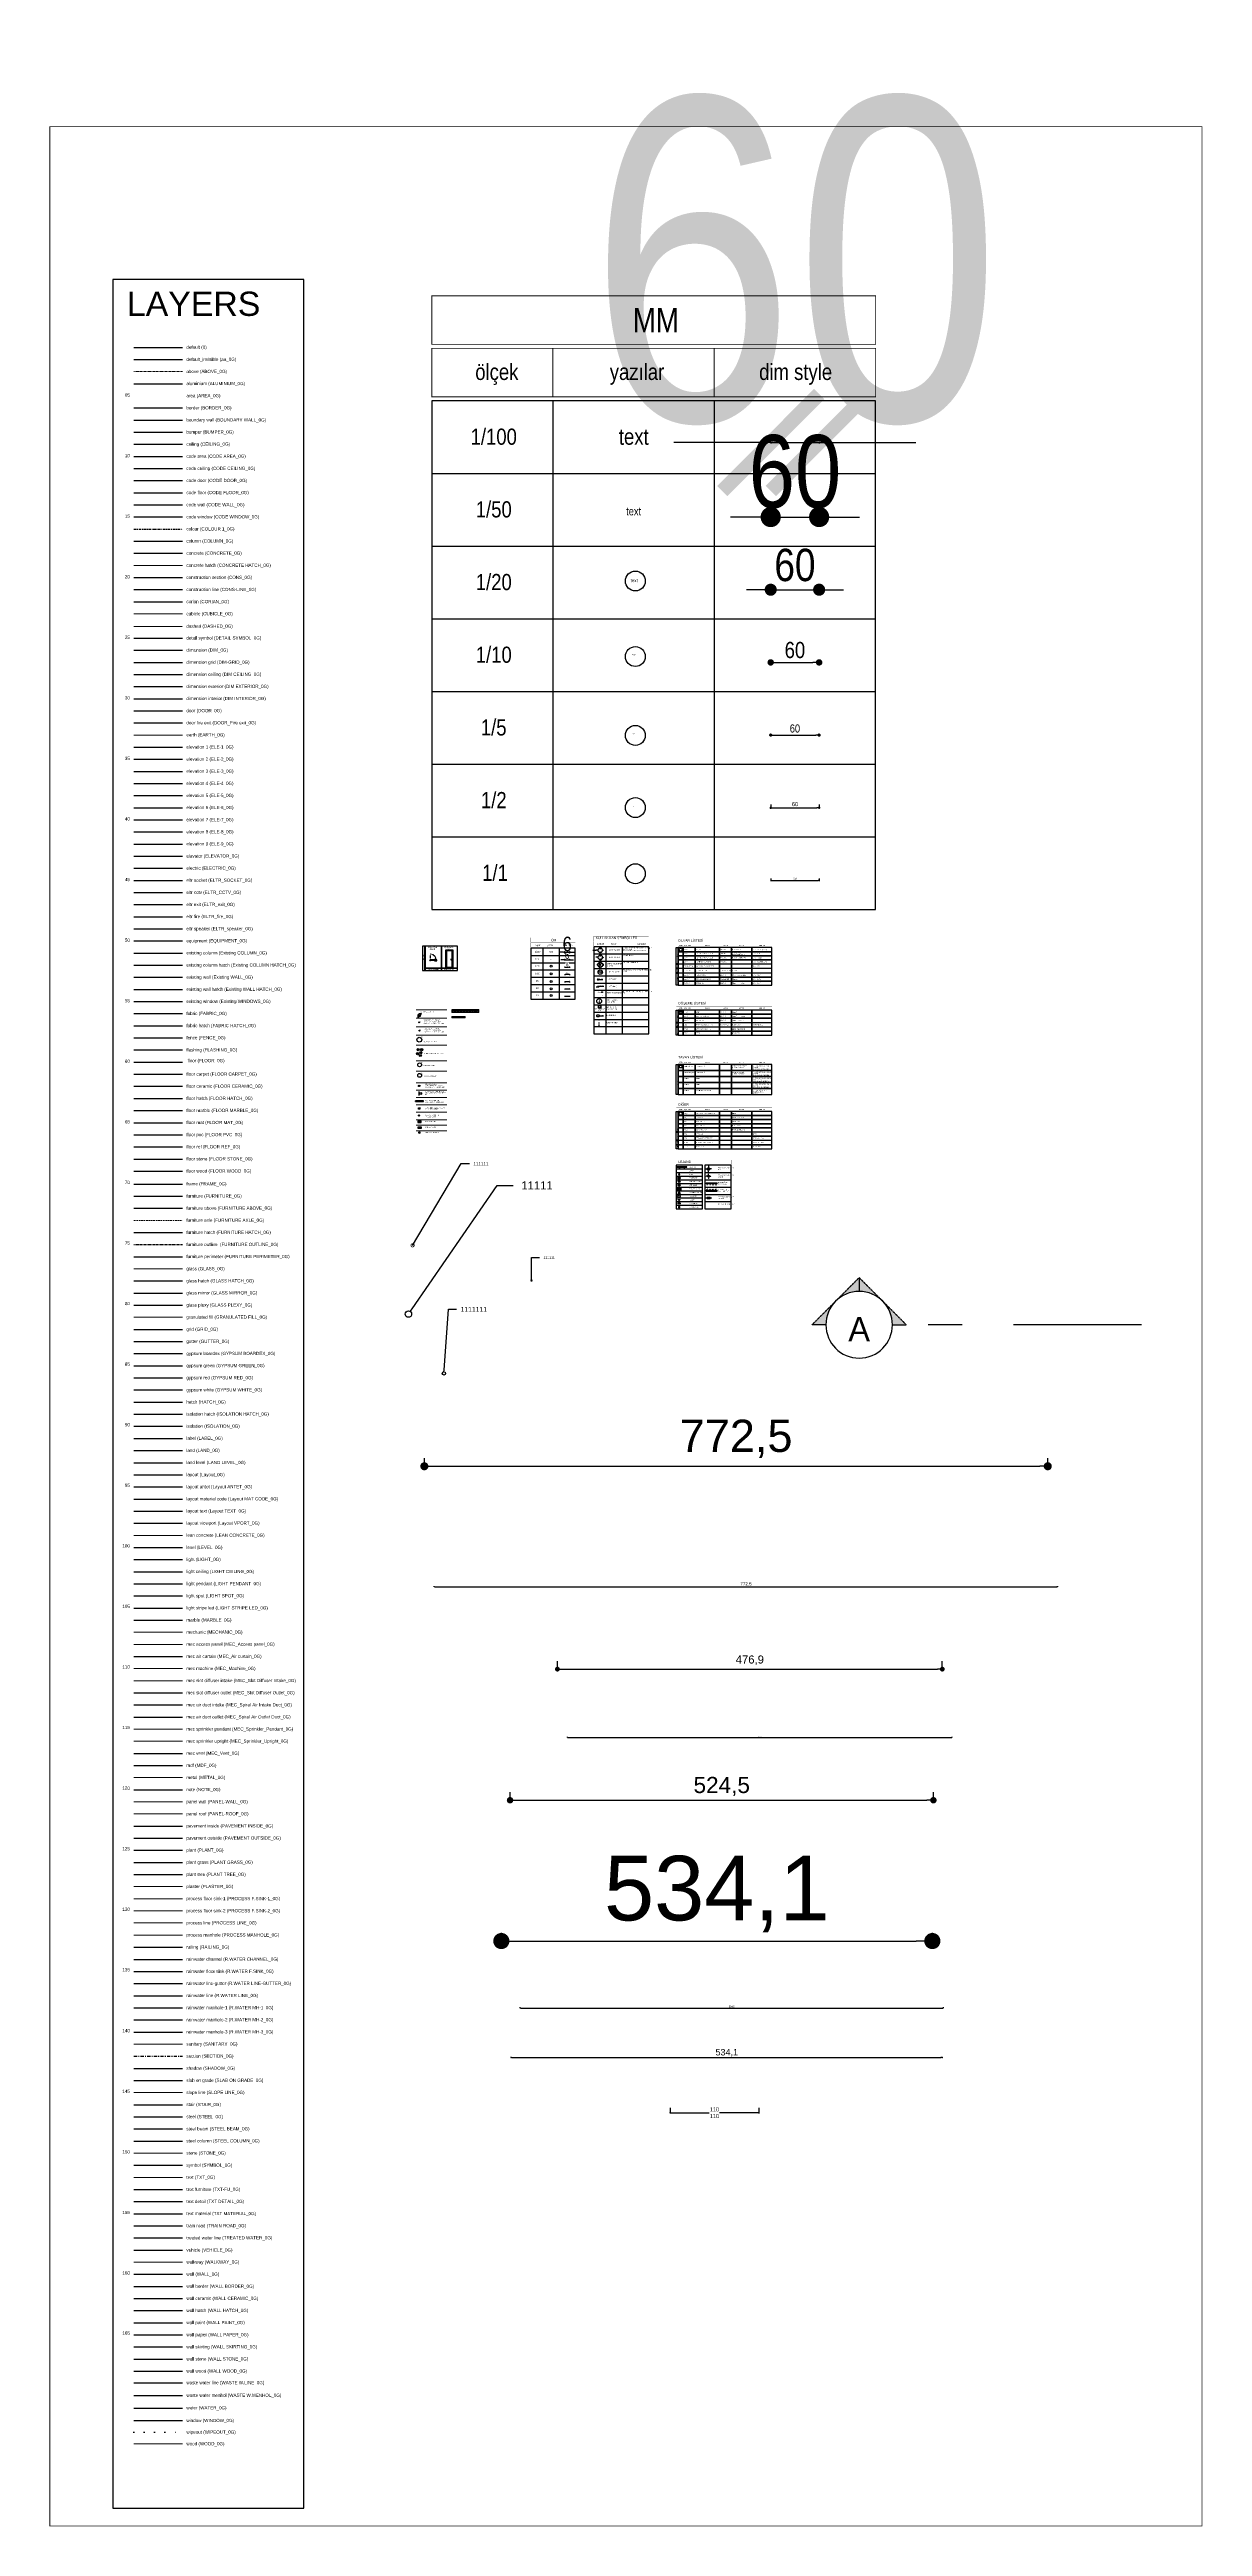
# Model space of a CAD drawing. Header units: millimetres. Extents: x 863 to 22635, y -482 to 12118.
# Drawn here: x 863 to 2292, y 514 to 3581 of the extents above.
import ezdxf
from ezdxf import colors
from ezdxf.entities.mleader import LeaderData, LeaderLine
from ezdxf.enums import TextEntityAlignment as Align
from ezdxf.math import Vec2, Vec3

# ---------------------------------------------------------------- set-up
doc = ezdxf.new("R2010")
doc.units = ezdxf.units.MM
doc.set_wipeout_variables(frame=1)
doc.header["$PDMODE"] = 35
for name, pattern in [('AXE_D2', [0.546806, 0.264583, -0.105833, 0.070556, -0.105833]), ('DASHED2', [9.525, 6.35, -3.175]), ('DOTX2', [12.7, 0, -12.7]), ('HIDDENX2', [0.75, 0.5, -0.25]), ('JIS_02_0.7', [1.35, 0.75, -0.6]), ('JIS_02_1.0', [2, 1, -1]), ('JIS_02_2.0', [3, 2, -1]), ('SL2', [1.125, 0.75, -0.125, 0.125, -0.125]), ('XKITLINE03', [6, 3, -1, 1, -1])]:
    doc.linetypes.add(name, pattern=pattern)
for name, color, linetype in [('aa_0G', 2, 'Continuous'), ('ALUMINIUM_0G', 145, 'Continuous'), ('BORDER_0G', 200, 'Continuous'), ('BOUNDARY WALL_0G', 162, 'Continuous'), ('BUMPER-0G', 241, 'Continuous'), ('CEILING_0G', 92, 'Continuous'), ('CODE AREA_0G', 7, 'Continuous'), ('CODE CEILING_0G', 151, 'Continuous'), ('CODE DOOR_0G', 195, 'Continuous'), ('CODE FLOOR_0G', 167, 'Continuous'), ('CODE WALL_0G', 52, 'Continuous'), ('CODE WINDOW_0G', 114, 'Continuous'), ('COLOUR 1_0G', 1, 'XKITLINE03'), ('COLUMN_0G', 93, 'Continuous'), ('CONCRETE_0G', 2, 'Continuous'), ('CONS-LINE_0G', 167, 'Continuous'), ('CONS_0G', 150, 'Continuous'), ('CORIAN_0G', 153, 'Continuous'), ('DETAIL SYMBOL_0G', 241, 'Continuous'), ('DIM CEILING_0G', 160, 'Continuous'), ('DIM EXTERIOR_0G', 165, 'Continuous'), ('DIM INTERIOR_0G', 123, 'Continuous'), ('DIM-GRID_0G', 220, 'Continuous'), ('DIM_0G', 20, 'Continuous'), ('DOOR_0G', 43, 'Continuous'), ('DOOR_Fire exit_0G', 43, 'Continuous'), ('ELE-1_0G', 104, 'Continuous'), ('ELE-2_0G', 62, 'Continuous'), ('ELE-3_0G', 53, 'Continuous'), ('ELE-4_0G', 113, 'Continuous'), ('ELE-5_0G', 57, 'Continuous'), ('ELE-6_0G', 23, 'Continuous'), ('ELE-7_0G', 237, 'Continuous'), ('ELE-8_0G', 9, 'Continuous'), ('ELE-9_0G', 119, 'Continuous'), ('ELEVATOR_0G', 101, 'Continuous'), ('EQUIPMENT_0G', 252, 'Continuous'), ('Existing COLUMN HATCH_0G', 252, 'Continuous'), ('Existing COLUMN_0G', 63, 'Continuous'), ('Existing WALL HATCH_0G', 251, 'Continuous'), ('Existing WALL_0G', 65, 'Continuous'), ('Existing WINDOWS_0G', 142, 'Continuous'), ('FABRIC HATCH_0G', 241, 'Continuous'), ('FABRIC_0G', 200, 'Continuous'), ('FENCE_0G', 152, 'FENCELINE2'), ('FLASHING_0G', 173, 'Continuous'), ('FLOOR CARPET_0G', 31, 'Continuous'), ('FLOOR CERAMIC_0G', 141, 'Continuous'), ('FLOOR HATCH_0G', 7, 'Continuous'), ('FLOOR MARBLE_0G', 14, 'Continuous'), ('FLOOR MAT_0G', 34, 'Continuous'), ('FLOOR PVC_0G', 37, 'Continuous'), ('FLOOR REF_0G', 1, 'Continuous'), ('FLOOR STONE_0G', 252, 'Continuous'), ('FLOOR WOOD_0G', 46, 'Continuous'), ('FLOOR_0G', 254, 'Continuous'), ('FRAME_0G', 215, 'Continuous'), ('FURNITURE ABOVE_0G', 127, 'Continuous'), ('FURNITURE HATCH_0G', 7, 'Continuous'), ('FURNITURE OUTLINE_0G', 180, 'JIS_02_0.7'), ('FURNITURE PERIMETER_0G', 12, 'Continuous'), ('GLASS HATCH_0G', 150, 'Continuous'), ('GLASS MIRROR_0G', 132, 'Continuous'), ('GLASS PLEXY_0G', 141, 'Continuous'), ('GRID_0G', 167, 'SL2'), ('GUTTER_0G', 11, 'Continuous'), ('GYPSUM BOARDEX_0G', 23, 'Continuous'), ('GYPSUM GREEN_0G', 65, 'Continuous'), ('GYPSUM RED_0G', 15, 'Continuous'), ('GYPSUM WHITE_0G', 252, 'Continuous'), ('HATCH_0G', 251, 'Continuous'), ('ISOLATION HATCH_0G', 251, 'Continuous'), ('ISOLATION_0G', 140, 'BATTING'), ('LABEL_0G', 32, 'Continuous'), ('LAND LEVEL_0G', 251, 'Continuous'), ('LAND_0G', 251, 'Continuous'), ('Layout ANTET_0G', 7, 'Continuous'), ('Layout MAT CODE_0G', 94, 'Continuous'), ('Layout TEXT_0G', 7, 'Continuous'), ('Layout VPORT_0G', 230, 'Continuous'), ('Layout_0G', 3, 'Continuous'), ('LEVEL_0G', 83, 'Continuous'), ('LIGHT CEILING_0G', 12, 'Continuous'), ('LIGHT PENDANT_0G', 12, 'Continuous'), ('LIGHT SPOT_0G', 12, 'Continuous'), ('LIGHT STRIPE LED_0G', 12, 'Continuous'), ('LIGHT_0G', 12, 'Continuous'), ('MARBLE_0G', 14, 'Continuous'), ('MDF_0G', 35, 'Continuous'), ('NOTE_0G', 242, 'Continuous'), ('PAVEMENT INSIDE_0G', 23, 'Continuous'), ('PAVEMENT OUTSIDE_0G', 25, 'Continuous'), ('PLANT GRASS_0G', 63, 'Continuous'), ('PLANT TREE_0G', 65, 'Continuous'), ('PLANT_0G', 64, 'Continuous'), ('R.WATER CHANNEL_0G', 245, 'Continuous'), ('R.WATER F.SINK_0G', 191, 'Continuous'), ('R.WATER LINE-GUTTER_0G', 217, 'Continuous'), ('R.WATER LINE_0G', 210, 'Continuous'), ('R.WATER MH-1_0G', 214, 'Continuous'), ('R.WATER MH-2_0G', 203, 'Continuous'), ('R.WATER MH-3_0G', 233, 'Continuous'), ('RAILING_0G', 165, 'Continuous'), ('SECTION_0G', 211, 'AXE_D2'), ('SHADOW_0G', 8, 'Continuous'), ('STAIR_0G', 181, 'Continuous'), ('STEEL BEAM_0G', 103, 'Continuous'), ('STEEL COLUMN_0G', 95, 'Continuous'), ('STEEL_0G', 111, 'Continuous'), ('SYMBOL_0G', 32, 'Continuous'), ('TRAIN ROAD_0G', 31, 'Continuous'), ('TREATED WATER_0G', 130, 'Continuous'), ('TXT DETAIL_0G', 242, 'Continuous'), ('TXT MATERIAL_0G', 123, 'Continuous'), ('TXT-FU_0G', 40, 'Continuous'), ('VEHICLE_0G', 251, 'Continuous'), ('WALL BORDER_0G', 14, 'Continuous'), ('WALL CERAMIC_0G', 127, 'Continuous'), ('WALL HATCH_0G', 8, 'Continuous'), ('WALL PAINT_0G', 61, 'Continuous'), ('WALL PAPER_0G', 63, 'Continuous'), ('WALL SKIRTING_0G', 35, 'Continuous'), ('WALL STONE_0G', 46, 'Continuous'), ('WALL WOOD_0G', 30, 'Continuous'), ('WALL_0G', 151, 'Continuous'), ('WASTE W.LINE_0G', 240, 'Continuous'), ('WASTE W.MENHOL_0G', 242, 'Continuous'), ('WATER_0G', 140, 'Continuous'), ('WINDOW_0G', 46, 'Continuous'), ('WIPEOUT_0G', 185, 'DOTX2')]:
    doc.layers.add(name, color=color, linetype=linetype)
for name, color, linetype, lineweight in [('ABOVE_0G', 235, 'JIS_02_0.7', 9), ('CONCRETE HATCH_0G', 252, 'Continuous', 5), ('CUBICLE_0G', 60, 'Continuous', 9), ('EARTH_0G', 25, 'Continuous', 5), ('FURNITURE AXLE_0G', 8, 'JIS_02_2.0', 5), ('FURNITURE_0G', 53, 'Continuous', 25), ('GLASS_0G', 140, 'Continuous', 5), ('L', 3, 'Continuous', 0), ('LEAN CONCRETE_0G', 144, 'Continuous', 15), ('MEC_Access panel_0G', 3, 'Continuous', 0), ('MEC_Machine_0G', 6, 'Continuous', 0), ('MEC_Sprinkler_Pendent_0G', 1, 'Continuous', 5), ('MECHANIC_0G', 6, 'Continuous', 0), ('METAL_0G', 181, 'Continuous', 15), ('PANEL-ROOF_0G', 47, 'Continuous', 15), ('PANEL-WALL_0G', 69, 'Continuous', 15), ('PLASTER_0G', 189, 'Continuous', 9), ('PROCESS F.SINK-1_0G', 43, 'Continuous', 13), ('PROCESS F.SINK-2_0G', 42, 'Continuous', 13), ('PROCESS LINE_0G', 50, 'Continuous', 13), ('PROCESS MANHOLE_0G', 53, 'Continuous', 13), ('rtm-merdiven-yazı', 7, 'Continuous', 20), ('SANITARY_0G', 144, 'Continuous', 20), ('SLAB ON GRADE_0G', 216, 'Continuous', 25), ('SLOPE LINE_0G', 40, 'Continuous', 13), ('STONE_0G', 46, 'Continuous', 5), ('TXT_0G', 7, 'Continuous', 13), ('WALKWAY_0G', 30, 'Continuous', 5), ('WOOD_0G', 46, 'Continuous', 5)]:
    doc.layers.add(name, color=color, linetype=linetype, lineweight=lineweight)
for name, color, linetype, lineweight, true_color in [('DASHED_0G', 7, 'HIDDENX2', 5, 0x9ea0a1), ('GRANULATED FILL_0G', 7, 'Continuous', 15, 0x8c8c81), ('MEC_Slot Diffuser Intake_0G', 7, 'Continuous', 5, 0x007a6d), ('MEC_Sprinkler_Upright_0G', 7, 'Continuous', 5, 0xcc2329)]:
    doc.layers.add(name, color=color, linetype=linetype, lineweight=lineweight, true_color=true_color)
for name, color, linetype, true_color in [('ELECTRIC_0G', 7, 'Continuous', 0xff532b), ('ELTR_CCTV_0G', 7, 'Continuous', 0xfa00bb), ('ELTR_exit_0G', 7, 'Continuous', 0x33dd1d), ('ELTR_fire_0G', 7, 'Continuous', 0xff532b), ('ELTR_SOCKET_0G', 7, 'Continuous', 0x24c8ff), ('ELTR_speaker_0G', 7, 'Continuous', 0x622191), ('MEC_Air curtain_0G', 7, 'Continuous', 0xb38600), ('MEC_Slot Diffuser Outlet_0G', 7, 'Continuous', 0x3945b3), ('MEC_Spiral Air Intake Duct_0G', 7, 'Continuous', 0x00a574), ('MEC_Spiral Air Outlet Duct_0G', 7, 'Continuous', 0x3945b3), ('MEC_Vent_0G', 7, 'Continuous', 0x00a574)]:
    doc.layers.add(name, color=color, linetype=linetype, true_color=true_color)
doc.styles.add('0G', font='ARIALN.TTF')
doc.styles.add('attdef', font='GOTHIC.TTF')
doc.styles.add('OZGU', font='ARIALN.TTF')
doc.styles.get("Standard").update_dxf_attribs({"font": 'arial.ttf'})
doc.linetypes.add('BATTING', pattern='A,0.00254,-2.54,[134,ltypeshp.shx,S=2.54,R=0,X=-2.54,Y=0],-5.08,[134,ltypeshp.shx,S=2.54,R=180,X=2.54,Y=0],-2.54', length=10.16254)
doc.linetypes.add('FENCELINE2', pattern='A,0.25,-0.1,[132,ltypeshp.shx,S=0.1,R=0,X=-0.1,Y=0],-0.1,1', length=1.45)
doc.dimstyles.new('0G_1_1', dxfattribs={"dimtxt": 0.25, "dimasz": 0.25, "dimexe": 1, "dimexo": 1, "dimgap": 0.1, "dimtad": 1, "dimdec": 1, "dimzin": 9, "dimtxsty": '0G', "dimblk": 'DOT', "dimcen": 2, "dimclrd": 256, "dimclre": 256, "dimclrt": 256, "dimadec": 1, "dimazin": 2, "dimtfac": 1, "dimtdec": 1, "dimtix": 1, "dimtmove": 2, "dimatfit": 3, "dimldrblk": 'ARCHTICK', "dimfxl": 0.5, "dimfxlon": 1, "dimarcsym": 0})
doc.dimstyles.new('0G_1_10', dxfattribs={"dimtxt": 2, "dimasz": 0.8, "dimexe": 1, "dimexo": 3, "dimgap": 0.5, "dimtad": 1, "dimdec": 1, "dimzin": 9, "dimtxsty": '0G', "dimblk": 'DOT', "dimcen": 2, "dimclrd": 256, "dimclre": 256, "dimclrt": 256, "dimadec": 1, "dimazin": 2, "dimtfac": 1, "dimtdec": 1, "dimtix": 1, "dimtmove": 2, "dimatfit": 3, "dimldrblk": 'ARCHTICK', "dimfxl": 3, "dimfxlon": 1, "dimarcsym": 0})
doc.dimstyles.new('0G_1_100', dxfattribs={"dimtxt": 18, "dimasz": 3, "dimexe": 1, "dimexo": 10, "dimgap": 1, "dimtad": 1, "dimdec": 1, "dimzin": 9, "dimtxsty": '0G', "dimblk": 'DOT', "dimcen": 2, "dimclrd": 256, "dimclre": 256, "dimclrt": 256, "dimadec": 1, "dimazin": 2, "dimtfac": 1, "dimtdec": 1, "dimtix": 1, "dimtmove": 2, "dimatfit": 3, "dimldrblk": 'ARCHTICK', "dimfxl": 15, "dimfxlon": 1, "dimarcsym": 0})
doc.dimstyles.new('0G_1_100MM', dxfattribs={"dimtxt": 400, "dimasz": 120, "dimexe": 1, "dimexo": 50, "dimgap": 20, "dimtad": 1, "dimdec": 1, "dimzin": 9, "dimtxsty": '0G', "dimblk": 'ARCHTICK', "dimcen": 2, "dimclrd": 256, "dimclre": 256, "dimclrt": 256, "dimadec": 1, "dimazin": 2, "dimtfac": 1, "dimtdec": 1, "dimtix": 1, "dimtmove": 2, "dimatfit": 3, "dimldrblk": 'ARCHTICK', "dimfxl": 150, "dimfxlon": 1, "dimarcsym": 0})
doc.dimstyles.new('0G_1_10MM', dxfattribs={"dimtxt": 20, "dimasz": 8, "dimexe": 1, "dimexo": 30, "dimgap": 5, "dimtad": 1, "dimdec": 0, "dimrnd": 5, "dimzin": 9, "dimtxsty": '0G', "dimblk": 'DOT', "dimcen": 2, "dimclrd": 256, "dimclre": 256, "dimclrt": 256, "dimadec": 1, "dimazin": 2, "dimtfac": 1, "dimtdec": 0, "dimtix": 1, "dimtmove": 2, "dimatfit": 3, "dimldrblk": 'ARCHTICK', "dimfxl": 30, "dimfxlon": 1, "dimarcsym": 0})
doc.dimstyles.new('0G_1_1MM', dxfattribs={"dimtxt": 2.5, "dimasz": 1, "dimexe": 1, "dimexo": 1, "dimgap": 1, "dimtad": 1, "dimdec": 1, "dimzin": 9, "dimtxsty": '0G', "dimblk": 'DOT', "dimcen": 2, "dimclrd": 256, "dimclre": 256, "dimclrt": 256, "dimadec": 1, "dimazin": 2, "dimtfac": 1, "dimtdec": 1, "dimtix": 1, "dimtmove": 2, "dimatfit": 3, "dimldrblk": 'ARCHTICK', "dimfxlon": 1, "dimarcsym": 0})
doc.dimstyles.new('0G_1_2', dxfattribs={"dimtxt": 0.5, "dimasz": 0.5, "dimexe": 1, "dimexo": 2, "dimgap": 0.2, "dimtad": 1, "dimdec": 1, "dimzin": 9, "dimtxsty": '0G', "dimblk": 'DOT', "dimcen": 2, "dimclrd": 256, "dimclre": 256, "dimclrt": 256, "dimadec": 1, "dimazin": 2, "dimtfac": 1, "dimtdec": 1, "dimtix": 1, "dimtmove": 2, "dimatfit": 3, "dimldrblk": 'ARCHTICK', "dimfxl": 1, "dimfxlon": 1, "dimarcsym": 0})
doc.dimstyles.new('0G_1_20', dxfattribs={"dimtxt": 4, "dimasz": 1.5, "dimexe": 1, "dimexo": 4, "dimgap": 1, "dimtad": 1, "dimdec": 1, "dimzin": 9, "dimtxsty": '0G', "dimblk": 'DOT', "dimcen": 2, "dimclrd": 256, "dimclre": 256, "dimclrt": 256, "dimadec": 1, "dimazin": 2, "dimtfac": 1, "dimtdec": 1, "dimtix": 1, "dimtmove": 2, "dimatfit": 3, "dimldrblk": 'ARCHTICK', "dimfxl": 6, "dimfxlon": 1, "dimtfill": 1, "dimarcsym": 0})
doc.dimstyles.new('0G_1_20_ORTA', dxfattribs={"dimtxt": 5, "dimasz": 1.5, "dimexe": 1, "dimexo": 4, "dimgap": 1, "dimtad": 0, "dimdec": 1, "dimzin": 9, "dimtxsty": 'OZGU', "dimblk": 'DOT', "dimcen": 2, "dimclrd": 256, "dimclre": 256, "dimclrt": 256, "dimadec": 1, "dimazin": 2, "dimtfac": 1, "dimtdec": 1, "dimtix": 1, "dimtmove": 2, "dimatfit": 3, "dimldrblk": 'ARCHTICK', "dimfxl": 6, "dimfxlon": 1, "dimtfill": 1, "dimarcsym": 0})
doc.dimstyles.new('0G_1_20MM', dxfattribs={"dimtxt": 40, "dimasz": 15, "dimexe": 1, "dimexo": 100, "dimgap": 10, "dimtad": 1, "dimdec": 1, "dimzin": 9, "dimtxsty": '0G', "dimblk": 'DOT', "dimcen": 2, "dimclrd": 256, "dimclre": 256, "dimclrt": 256, "dimadec": 1, "dimazin": 2, "dimtfac": 1, "dimtdec": 1, "dimtix": 1, "dimtmove": 2, "dimatfit": 3, "dimldrblk": 'ARCHTICK', "dimfxl": 200, "dimfxlon": 1, "dimarcsym": 0})
doc.dimstyles.new('0G_1_2MM', dxfattribs={"dimtxt": 5, "dimasz": 3, "dimexe": 1, "dimexo": 10, "dimgap": 2, "dimtad": 1, "dimdec": 1, "dimzin": 9, "dimtxsty": '0G', "dimblk": 'DOT', "dimcen": 2, "dimclrd": 256, "dimclre": 256, "dimclrt": 256, "dimadec": 1, "dimazin": 2, "dimtfac": 1, "dimtdec": 1, "dimtix": 1, "dimtmove": 2, "dimatfit": 3, "dimldrblk": 'ARCHTICK', "dimfxl": 5, "dimfxlon": 1, "dimarcsym": 0})
doc.dimstyles.new('0G_1_5', dxfattribs={"dimtxt": 1, "dimasz": 0.5, "dimexe": 1, "dimexo": 3, "dimgap": 0.5, "dimtad": 1, "dimdec": 1, "dimzin": 9, "dimtxsty": '0G', "dimblk": 'DOT', "dimcen": 2, "dimclrd": 256, "dimclre": 256, "dimclrt": 256, "dimadec": 1, "dimazin": 2, "dimtfac": 1, "dimtdec": 1, "dimtix": 1, "dimtmove": 2, "dimatfit": 3, "dimldrblk": 'ARCHTICK', "dimfxl": 2, "dimfxlon": 1, "dimarcsym": 0})
doc.dimstyles.new('0G_1_5 MM', dxfattribs={"dimtxt": 10, "dimasz": 4, "dimexe": 1, "dimexo": 20, "dimgap": 3, "dimtad": 1, "dimdec": 1, "dimzin": 9, "dimtxsty": '0G', "dimblk": 'DOT', "dimcen": 2, "dimclrd": 256, "dimclre": 256, "dimclrt": 256, "dimadec": 1, "dimazin": 2, "dimtfac": 1, "dimtdec": 1, "dimtix": 1, "dimtmove": 2, "dimatfit": 3, "dimldrblk": 'ARCHTICK', "dimfxl": 10, "dimfxlon": 1, "dimarcsym": 0})
doc.dimstyles.new('0G_1_50', dxfattribs={"dimtxt": 9, "dimasz": 2.5, "dimexe": 1, "dimexo": 5, "dimgap": 1, "dimtad": 1, "dimdec": 0, "dimzin": 9, "dimtxsty": '0G', "dimblk": 'DOT', "dimcen": 2, "dimclrd": 256, "dimclre": 256, "dimclrt": 256, "dimadec": 1, "dimazin": 2, "dimtfac": 1, "dimtdec": 0, "dimtix": 1, "dimtmove": 2, "dimatfit": 3, "dimldrblk": 'ARCHTICK', "dimfxl": 50, "dimfxlon": 1, "dimarcsym": 0})
doc.dimstyles.new('0G_1_50MM', dxfattribs={"dimtxt": 90, "dimasz": 25, "dimexe": 1, "dimexo": 50, "dimgap": 10, "dimtad": 1, "dimdec": 1, "dimzin": 9, "dimtxsty": '0G', "dimblk": 'DOT', "dimcen": 2, "dimclrd": 256, "dimclre": 256, "dimclrt": 256, "dimadec": 1, "dimazin": 2, "dimtfac": 1, "dimtdec": 1, "dimtix": 1, "dimtmove": 2, "dimatfit": 3, "dimldrblk": 'ARCHTICK', "dimfxl": 100, "dimfxlon": 1, "dimarcsym": 0})
doc.dimstyles.new('A 1_05', dxfattribs={"dimtxt": 1, "dimasz": 0.6, "dimexe": 1, "dimexo": 3, "dimgap": 0.5, "dimtad": 1, "dimdec": 1, "dimzin": 9, "dimtxsty": 'Standard', "dimblk": 'dim_dot2', "dimcen": 2, "dimclrd": 256, "dimclre": 256, "dimclrt": 256, "dimadec": 1, "dimazin": 2, "dimtfac": 1, "dimtdec": 1, "dimtix": 1, "dimtmove": 2, "dimatfit": 3, "dimldrblk": 'ARCHTICK', "dimfxl": 2, "dimfxlon": 1, "dimarcsym": 0})
doc.dimstyles.new('A 1_05MM', dxfattribs={"dimscale": 10, "dimtxt": 1, "dimasz": 0.6, "dimexe": 1, "dimexo": 3, "dimgap": 0.5, "dimtad": 1, "dimdec": 1, "dimzin": 9, "dimtxsty": 'Standard', "dimblk": 'dim_dot2', "dimcen": 2, "dimclrd": 256, "dimclre": 256, "dimclrt": 256, "dimadec": 1, "dimazin": 2, "dimtfac": 1, "dimtdec": 1, "dimtix": 1, "dimtmove": 2, "dimatfit": 3, "dimldrblk": 'ARCHTICK', "dimfxl": 2, "dimfxlon": 1, "dimarcsym": 0})
doc.dimstyles.new('A 1_10', dxfattribs={"dimtxt": 2, "dimasz": 0.8, "dimexe": 1, "dimexo": 3, "dimgap": 0.5, "dimtad": 1, "dimdec": 1, "dimzin": 9, "dimtxsty": 'Standard', "dimblk": 'dim_dot', "dimcen": 2, "dimclrd": 256, "dimclre": 256, "dimclrt": 256, "dimadec": 1, "dimazin": 2, "dimtfac": 1, "dimtdec": 1, "dimtix": 1, "dimtmove": 2, "dimatfit": 3, "dimldrblk": 'ARCHTICK', "dimfxl": 3, "dimfxlon": 1, "dimarcsym": 0})
doc.dimstyles.new('A 1_10MM', dxfattribs={"dimscale": 10, "dimtxt": 2, "dimasz": 0.8, "dimexe": 1, "dimexo": 3, "dimgap": 0.5, "dimtad": 1, "dimdec": 1, "dimzin": 9, "dimtxsty": 'Standard', "dimblk": 'dim_dot', "dimcen": 2, "dimclrd": 256, "dimclre": 256, "dimclrt": 256, "dimadec": 1, "dimazin": 2, "dimtfac": 1, "dimtdec": 1, "dimtix": 1, "dimtmove": 2, "dimatfit": 3, "dimldrblk": 'ARCHTICK', "dimfxl": 3, "dimfxlon": 1, "dimarcsym": 0})
doc.dimstyles.new('A 1_20', dxfattribs={"dimtxt": 4, "dimasz": 1, "dimexe": 1, "dimexo": 3, "dimgap": 1, "dimtad": 1, "dimdec": 1, "dimzin": 9, "dimtxsty": 'Standard', "dimblk": 'dim_dot', "dimcen": 2, "dimclrd": 256, "dimclre": 256, "dimclrt": 256, "dimadec": 1, "dimazin": 2, "dimtfac": 1, "dimtdec": 1, "dimtix": 1, "dimtmove": 2, "dimatfit": 3, "dimldrblk": 'ARCHTICK', "dimfxl": 4, "dimfxlon": 1, "dimarcsym": 0})
doc.dimstyles.new('A 1_20MM', dxfattribs={"dimscale": 10, "dimtxt": 4, "dimasz": 1, "dimexe": 1, "dimexo": 3, "dimgap": 1, "dimtad": 1, "dimdec": 1, "dimzin": 9, "dimtxsty": 'Standard', "dimblk": 'dim_dot', "dimcen": 2, "dimclrd": 256, "dimclre": 256, "dimclrt": 256, "dimadec": 1, "dimazin": 2, "dimtfac": 1, "dimtdec": 1, "dimtix": 1, "dimtmove": 2, "dimatfit": 3, "dimldrblk": 'ARCHTICK', "dimfxl": 4, "dimfxlon": 1, "dimarcsym": 0})
doc.dimstyles.new('A 1_50', dxfattribs={"dimtxt": 8, "dimasz": 2, "dimexe": 1, "dimexo": 5, "dimgap": 1, "dimtad": 1, "dimdec": 1, "dimzin": 9, "dimtxsty": 'Standard', "dimblk": 'dim_dot', "dimcen": 2, "dimclrd": 256, "dimclre": 256, "dimclrt": 256, "dimadec": 1, "dimazin": 2, "dimtfac": 1, "dimtdec": 1, "dimtix": 1, "dimtmove": 2, "dimatfit": 3, "dimldrblk": 'ARCHTICK', "dimfxl": 6, "dimfxlon": 1, "dimarcsym": 0})
doc.dimstyles.new('A 1_50MM', dxfattribs={"dimscale": 10, "dimtxt": 8, "dimasz": 2, "dimexe": 1, "dimexo": 5, "dimgap": 1, "dimtad": 1, "dimdec": 1, "dimzin": 9, "dimtxsty": 'Standard', "dimblk": 'dim_dot', "dimcen": 2, "dimclrd": 256, "dimclre": 256, "dimclrt": 256, "dimadec": 1, "dimazin": 2, "dimtfac": 1, "dimtdec": 1, "dimtix": 1, "dimtmove": 2, "dimatfit": 3, "dimldrblk": 'ARCHTICK', "dimfxl": 6, "dimfxlon": 1, "dimarcsym": 0})

# ---------------------------------------------------------------- blocks, each defined once
blk = doc.blocks.new('SPEAKER')
blk.add_circle((0, 0), 15)
at = {"style": '0G'}
blk.add_text('S', height=16, dxfattribs=at).set_placement((-5, -7))
blk = doc.blocks.new('acilanons')
at = {"linetype": 'Continuous'}
for p, q in [((-3, 4), (-11, 4)), ((-11, -4), (-11, 4)), ((-3, 4), (7, 10)), ((-3, -4), (-3, 4)), ((7, -10), (7, 10)), ((-11, -4), (-3, -4)), ((-3, -4), (7, -10))]:
    blk.add_line(p, q, dxfattribs=at)
blk.add_circle((0, 0), 12, dxfattribs=at)
blk = doc.blocks.new('Exit')
at = {"layer": 'ELTR_exit_0G', "ltscale": 0.1}
for points in [[(3, 29), (-14, 29), (-14, 31), (-22, 28), (-14, 24), (-14, 27), (3, 27)], [(6, 44, 0.589817), (11, 41), (11, 41), (11, 41, 0.242007), (12, 44, 1)], [(27, 34, 0.155124), (28, 33, 0.731416), (29, 36), (23, 41), (11, 41, -0.015059), (11, 41), (10, 36), (21, 25), (26, 30), (17, 38), (22, 38)]]:
    blk.add_hatch(color=256, dxfattribs=at).paths.add_polyline_path(points)
h = blk.add_hatch(color=256, dxfattribs=at)
edge = h.paths.add_edge_path()
edge.add_line((14, 32), (16, 30))
edge.add_line((16, 30), (11, 25))
edge.add_ellipse((10, 26), major_axis=(-0.93, 0.93), ratio=1, start_angle=0, end_angle=180, ccw=False)
edge.add_line((9, 27), (14, 32))
edge = h.paths.add_edge_path()
edge.add_line((22, 27), (25, 24))
edge.add_line((25, 24), (17, 17))
edge.add_line((17, 17), (17, 9))
edge.add_ellipse((16, 9), major_axis=(0.933, 0.933), ratio=1, start_angle=135, end_angle=315, ccw=False)
edge.add_line((15, 9), (15, 19))
edge.add_line((15, 19), (22, 27))
edge = h.paths.add_edge_path()
edge.add_line((22, 27), (25, 30))
edge.add_line((25, 30), (33, 21))
edge.add_line((33, 21), (40, 21))
edge.add_ellipse((40, 20), major_axis=(-0.933, 0.933), ratio=1, start_angle=135, end_angle=315, ccw=False)
edge.add_line((40, 19), (30, 19))
edge.add_line((30, 19), (22, 27))
for p, q in [((-49, 57), (49, 57)), ((-49, 0), (-49, 57)), ((49, 0), (-49, 0)), ((-47, 55), (47, 55)), ((-47, 2), (-47, 55)), ((47, 2), (-47, 2)), ((-26, 46), (-40, 46)), ((-40, 46), (-40, 10)), ((-40, 10), (-26, 10)), ((-26, 10), (-26, 46)), ((14, 32), (9, 27)), ((11, 41), (10, 36)), ((10, 36), (21, 25)), ((11, 41), (23, 41)), ((16, 30), (11, 25)), ((25, 30), (15, 19)), ((15, 19), (15, 9)), ((17, 38), (26, 30)), ((17, 38), (22, 38)), ((25, 24), (17, 17)), ((17, 17), (17, 9)), ((21, 25), (26, 30)), ((22, 38), (27, 34)), ((22, 27), (30, 19)), ((23, 41), (29, 36)), ((25, 30), (33, 21)), ((30, 19), (40, 19)), ((33, 21), (40, 21)), ((47, 55), (47, 2)), ((49, 57), (49, 0))]:
    blk.add_line(p, q, dxfattribs=at)
for points in [[(-14, 29), (-14, 31), (-22, 28), (-14, 24), (-14, 27)], [(-14, 27), (3, 27), (3, 29), (-14, 29)]]:
    blk.add_lwpolyline(points, dxfattribs=at)
blk.add_circle((9, 44), 3.37, dxfattribs=at)
for centre, start, end in [((10, 26), 135, 315), ((28, 35), 225.00137, 45.00137)]:
    blk.add_arc(centre, 1.32, start, end, dxfattribs=at)
blk.add_solid([(-26, 10), (-40, 10), (-26, 46), (-40, 46)], dxfattribs=at)
blk = doc.blocks.new('2901_GLASS-2')
at = {"lineweight": 15}
for points in [[(1669.4, 1171.9), (1669.4, 1172.1), (1669.4, 1172.1), (1669.4, 1172.2), (1669, 1172.2), (1669, 1171.6), (1669.4, 1171.6), (1669.4, 1171.7), (1669.4, 1171.7)], [(1671, 1172.3), (1669.4, 1172.3), (1669.4, 1171.9), (1669.4, 1171.5), (1671, 1171.5), (1671, 1171.9)]]:
    blk.add_hatch(color=0, dxfattribs=at).paths.add_polyline_path(points)
at = {"color": 0, "lineweight": 15}
for p, q in [((1668.1, 1172.6), (1668.1, 1171.2)), ((1673.4, 1172.8), (1668.7, 1172.8)), ((1673.4, 1170.9), (1668.7, 1170.9)), ((1668.8, 1172.8), (1668.8, 1170.9)), ((1672.8, 1172.8), (1672.8, 1170.9)), ((1672.8, 1170.9), (1672.8, 1172.8))]:
    blk.add_line(p, q, dxfattribs=at)
at = {"color": 0, "linetype": 'DASHED2', "lineweight": 15, "ltscale": 0.05}
for p, q in [((1668.9, 1172.8), (1669.1, 1172.8)), ((1668.9, 1172.8), (1668.9, 1171)), ((1668.9, 1171), (1669, 1170.9))]:
    blk.add_line(p, q, dxfattribs=at)
at = {"color": 0, "linetype": 'DASHED2', "lineweight": 15, "ltscale": 0.04}
for p, q in [((1669.4, 1172.2), (1669, 1172.2)), ((1669, 1172.2), (1669, 1171.6)), ((1669.4, 1171.6), (1669, 1171.6)), ((1669.4, 1171.9), (1669.4, 1172.3)), ((1669.4, 1172.3), (1671, 1172.3)), ((1669.4, 1172.1), (1669.4, 1172.2)), ((1669.4, 1172.1), (1669.4, 1172.1)), ((1669.4, 1171.9), (1669.4, 1171.5)), ((1669.4, 1171.7), (1669.4, 1171.7)), ((1669.4, 1171.7), (1669.4, 1171.6)), ((1669.4, 1171.5), (1671, 1171.5)), ((1671, 1172.3), (1671, 1171.9)), ((1671, 1171.5), (1671, 1171.9))]:
    blk.add_line(p, q, dxfattribs=at)
at = {"color": 0, "lineweight": 15}
for centre, radius, start, end in [((1669.2, 1170.9), 2.04, 102.7347, 121.9166), ((1669.2, 1172.9), 2.04, 237.9672, 257.139), ((1666.1, 1171.9), 7.38, 352.864, 7.6127)]:
    blk.add_arc(centre, radius, start, end, dxfattribs=at)
at = {"color": 0, "linetype": 'DASHED2', "lineweight": 15}
for start, end in [(55.8425, 56.0622), (306.8032, 307.0008)]:
    blk.add_arc((1669.1, 1171.9), 1.17, start, end, dxfattribs=at)
blk = doc.blocks.new('kamera')
at = {"color": 0, "lineweight": 15}
for p, q in [((-12, 0), (12, 0)), ((-13, -1), (13, -1)), ((-13, -1), (13, -1)), ((-13, -1), (13, -1)), ((-13, -5), (13, -5)), ((-12, 0), (12, 0)), ((-12, 0), (-12, 0)), ((-12, -4), (-12, -1)), ((-12, -5), (-12, -1)), ((-12, -4), (-12, -1)), ((-12, -5), (-12, -1)), ((-11, -4), (-11, -1)), ((-11, -5), (-11, -1)), ((-10, -4), (-10, -1)), ((-10, -5), (-10, -1)), ((-9, -4), (-9, -1)), ((-9, -5), (-9, -1)), ((-9, -4), (-9, -1)), ((-9, -5), (-9, -1)), ((-7, -4), (-7, -1)), ((-7, -5), (-7, -1)), ((-7, -4), (-7, -1)), ((-7, -5), (-7, -1)), ((-6, -4), (-6, -1)), ((-6, -5), (-6, -1)), ((-6, -4), (-6, -1)), ((-6, -5), (-6, -1)), ((-4, -4), (-4, -1)), ((-4, -5), (-4, -1)), ((-4, -4), (-4, -1)), ((-4, -5), (-4, -1)), ((-3, -4), (-3, -1)), ((-3, -5), (-3, -1)), ((-2, -4), (-2, -1)), ((-2, -5), (-2, -1)), ((-2, -6), (-2, -5)), ((-2, -6), (-2, -5)), ((-2, -6), (-2, -5)), ((-2, -6), (-2, -5)), ((-2, -6), (-2, -5)), ((-2, -6), (-2, -5)), ((-2, -5), (2, -5)), ((-2, -6), (-2, -5)), ((2, -6), (-2, -6)), ((-2, -6), (-2, -7)), ((-2, -7), (-2, -8)), ((3, -7), (-2, -7)), ((-2, -7), (-2, -11)), ((-2, -7), (-2, -7)), ((-2, -8), (3, -8)), ((-2, -9), (3, -9)), ((-2, -9), (-2, -9)), ((3, -9), (-2, -9)), ((3, -11), (-2, -11)), ((-1, -4), (-1, -1)), ((-1, -5), (-1, -1)), ((-1, -4), (-1, -1)), ((-1, -5), (-1, -1)), ((-1, -6), (-1, -5)), ((-1, -6), (-1, -5)), ((-1, -6), (-1, -5)), ((-1, -6), (-1, -5)), ((-1, -6), (-1, -5)), ((-1, -6), (-1, -5)), ((-1, -6), (-1, -5)), ((-1, -6), (-1, -5)), ((-1, -6), (-1, -5)), ((0, -6), (0, -5)), ((0, -6), (0, -5)), ((0, -6), (0, -5)), ((0, -6), (0, -5)), ((0, -6), (0, -5)), ((0, -6), (0, -5)), ((0, -6), (0, -5)), ((0, -6), (0, -5)), ((1, -4), (1, -1)), ((1, -5), (1, -1)), ((1, -4), (1, -1)), ((1, -5), (1, -1)), ((1, -6), (1, -5)), ((1, -6), (1, -5)), ((1, -6), (1, -5)), ((1, -6), (1, -5)), ((1, -6), (1, -5)), ((1, -6), (1, -5)), ((1, -6), (1, -5)), ((1, -6), (1, -5)), ((1, -6), (1, -5)), ((2, -4), (2, -1)), ((2, -5), (2, -1)), ((2, -6), (2, -5)), ((2, -6), (2, -5)), ((2, -6), (2, -5)), ((2, -6), (2, -5)), ((2, -6), (2, -5)), ((2, -6), (2, -5)), ((2, -6), (2, -5)), ((2, -6), (2, -5)), ((2, -6), (2, -7)), ((2, -7), (3, -7)), ((3, -4), (3, -1)), ((3, -5), (3, -1)), ((3, -7), (3, -11)), ((3, -8), (3, -9)), ((4, -4), (4, -1)), ((4, -5), (4, -1)), ((4, -4), (4, -1)), ((4, -5), (4, -1)), ((6, -4), (6, -1)), ((6, -5), (6, -1)), ((6, -4), (6, -1)), ((6, -5), (6, -1)), ((7, -4), (7, -1)), ((7, -5), (7, -1)), ((7, -4), (7, -1)), ((7, -5), (7, -1)), ((9, -4), (9, -1)), ((9, -5), (9, -1)), ((9, -4), (9, -1)), ((9, -5), (9, -1)), ((10, -4), (10, -1)), ((10, -5), (10, -1)), ((11, -4), (11, -1)), ((11, -5), (11, -1)), ((12, 0), (12, 0)), ((12, -4), (12, -1)), ((12, -5), (12, -1)), ((12, -4), (12, -1)), ((12, -5), (12, -1))]:
    blk.add_line(p, q, dxfattribs=at)
for centre, major_axis, start_param, end_param in [((8, -5), (-4.4, 4.4), 4.683196, 4.796085), ((-11, -3), (-2.52, 0), -1.529433, -0.879278), ((-13, -2), (-0.605, 0.605), -0.401312, 0.299483), ((61, 4), (-74.9, 0.1), 0.07631, 0.128717), ((61, 4), (-74.9, 0.1), 0.076233, 0.128304), ((-8, -5), (-4.4, 4.4), -0.08469, 0.028199), ((0, 0), (12.7, 0), 3.580705, 5.845135), ((11, -3), (-2.52, 0), 4.020313, 4.670468), ((13, -2), (0.605, 0.605), 5.982708, 6.683504), ((-61, 4), (-74.9, 0.1), 3.013441, 3.065514), ((-61, 4), (74.9, 0), -0.128863, -0.076789)]:
    blk.add_ellipse(centre, major_axis=major_axis, ratio=1, start_param=start_param, end_param=end_param, dxfattribs=at)
blk = doc.blocks.new('kamera_dom')
at = {"lineweight": 15}
for points in [[(-9, 11), (-9, 11), (-9, 11), (-9, 11), (-9, 11), (-8, 11), (-8, 11), (-8, 11), (-8, 12), (-8, 12), (-8, 12), (-8, 12), (-8, 12), (-8, 12), (-8, 12), (-8, 12), (-8, 12), (-8, 12), (-8, 12), (-8, 12), (-8, 12), (-8, 12)], [(-9, 6), (-9, 11)], [(-9, 11), (-9, 10), (-9, 10), (-9, 9), (-8, 8), (-8, 8), (-8, 7), (-8, 7), (-7, 6), (-7, 6), (-7, 5), (-7, 5), (-6, 5), (-6, 5), (-5, 4), (-4, 4), (-4, 4), (-3, 3), (-2, 3), (-2, 3), (-1, 3), (0, 3)], [(0, 3), (-1, 3), (-1, 3), (-2, 3), (-3, 3), (-3, 4), (-4, 4), (-5, 4), (-5, 5), (-6, 5), (-6, 5), (-6, 5), (-7, 6), (-7, 6), (-7, 7), (-8, 7), (-8, 8), (-8, 8), (-8, 9), (-9, 10), (-9, 10), (-9, 11)], [(0, 0), (-1, 0), (-1, 0), (-2, 0), (-3, 0), (-3, 1), (-4, 1), (-4, 1), (-5, 1), (-5, 2), (-6, 2), (-6, 2), (-6, 2), (-7, 3), (-7, 3), (-7, 3), (-8, 4), (-8, 4), (-8, 5), (-9, 5), (-9, 6), (-9, 6)], [(-8, 12), (-8, 13), (-8, 13), (-7, 13), (-7, 14), (-7, 14), (-7, 15), (-7, 15), (-7, 15), (-6, 16), (-6, 16), (-6, 16), (-6, 16), (-6, 16), (-5, 17), (-5, 17), (-5, 17), (-4, 17), (-4, 18), (-4, 18), (-3, 18), (-3, 18)], [(-3, 5), (-4, 5), (-4, 5), (-5, 5), (-5, 6), (-6, 6), (-6, 6), (-6, 7), (-7, 7), (-7, 7), (-7, 8), (-7, 8), (-7, 8), (-7, 9), (-8, 9), (-8, 9), (-8, 10), (-8, 10), (-8, 11), (-8, 11), (-8, 12), (-8, 12)], [(-8, 12), (-8, 12), (-8, 11), (-8, 10), (-8, 10), (-8, 9), (-7, 9), (-7, 8), (-7, 8), (-7, 7), (-6, 7), (-6, 7), (-6, 6), (-5, 6), (-5, 5), (-4, 5), (-4, 5), (-3, 5), (-2, 4), (-2, 4), (-1, 4), (0, 4)], [(-3, 18), (-2, 18), (-2, 19), (-2, 19), (-1, 19), (-1, 19), (0, 19), (0, 19), (0, 19), (1, 19), (1, 19), (1, 19), (2, 19), (2, 19), (3, 19), (3, 19), (4, 19), (4, 18), (5, 18), (5, 18), (5, 18), (6, 18)], [(5, 4), (4, 4), (4, 4), (3, 4), (3, 4), (3, 4), (2, 4), (2, 4), (1, 4), (1, 4), (1, 4), (1, 4), (0, 4), (0, 4), (-1, 4), (-1, 4), (-1, 4), (-2, 4), (-2, 4), (-3, 4), (-3, 5), (-3, 5)], [(-1, 16), (-1, 17), (-1, 17), (-1, 17), (-1, 17), (-1, 18), (-1, 18), (-1, 18), (-1, 18), (0, 18), (0, 18), (0, 18), (0, 18), (0, 18), (1, 18), (1, 18), (1, 18), (1, 18), (2, 18), (2, 18), (3, 18), (3, 18)], [(-1, 16), (-1, 16), (-1, 17), (-1, 17), (-1, 17), (-1, 17), (-1, 17), (-1, 18), (-1, 18), (0, 18), (0, 18), (0, 18), (0, 18), (0, 18), (0, 18), (1, 18), (1, 18), (1, 18), (2, 18), (2, 18), (3, 18), (3, 18)], [(-1, 17), (-1, 17), (-1, 18), (-1, 18), (-1, 18), (0, 18), (0, 18), (0, 18), (0, 18), (0, 18), (0, 18), (0, 18), (1, 18), (1, 18), (1, 18), (1, 18), (2, 18), (2, 18), (2, 18), (2, 18), (3, 18), (3, 18)], [(-1, 16), (-1, 16), (-1, 16), (-1, 16), (-1, 16), (-1, 16), (-1, 16), (-1, 16), (-1, 16), (-1, 16), (-1, 16), (-1, 16), (-1, 16), (-1, 16), (-1, 16), (-1, 17), (-1, 17), (-1, 17), (-1, 17), (-1, 17), (-1, 17), (-1, 17)], [(5, 6), (4, 7), (4, 8), (4, 8), (4, 9), (3, 9), (3, 10), (3, 11), (3, 11), (2, 12), (2, 12), (2, 12), (2, 13), (2, 13), (1, 14), (1, 14), (1, 14), (0, 15), (0, 15), (0, 16), (-1, 16), (-1, 16)], [(5, 6), (4, 7), (4, 7), (4, 8), (4, 8), (3, 9), (3, 10), (3, 10), (3, 11), (2, 11), (2, 12), (2, 12), (2, 12), (1, 13), (1, 13), (1, 14), (0, 14), (0, 15), (0, 15), (-1, 15), (-1, 16), (-1, 16)], [(5, 15), (5, 15), (5, 15), (5, 15), (5, 15), (4, 15), (4, 15), (4, 15), (4, 15), (3, 15), (3, 15), (3, 15), (3, 16), (2, 16), (2, 16), (2, 16), (1, 16), (1, 16), (0, 16), (0, 16), (-1, 16), (-1, 16)], [(0, 3), (1, 3), (2, 3), (3, 3), (3, 3), (4, 3), (5, 3), (5, 4), (6, 4), (7, 4), (7, 4), (7, 4), (8, 5), (8, 5), (8, 5), (9, 6), (9, 6), (9, 7), (9, 7), (10, 8), (10, 9), (10, 9)], [(10, 9), (10, 8), (10, 8), (9, 7), (9, 6), (9, 6), (8, 5), (8, 5), (8, 5), (7, 4), (7, 4), (7, 4), (6, 4), (6, 4), (5, 3), (5, 3), (4, 3), (3, 3), (3, 3), (2, 3), (1, 3), (0, 3)], [(0, 4), (0, 4), (1, 4), (1, 4), (2, 4), (2, 4), (3, 4), (3, 4), (4, 4), (4, 4), (5, 4), (5, 4), (5, 4), (5, 4), (6, 4), (6, 5), (7, 5), (7, 5), (7, 5), (8, 6), (8, 6), (8, 6)], [(9, 4), (9, 4), (9, 3), (8, 3), (8, 2), (8, 2), (7, 2), (7, 1), (6, 1), (6, 1), (5, 1), (5, 1), (5, 1), (5, 0), (4, 0), (3, 0), (3, 0), (2, 0), (2, 0), (1, 0), (1, 0), (0, 0)], [(3, 18), (3, 18), (4, 17), (4, 17), (5, 16), (5, 16), (5, 15), (6, 15), (6, 15), (6, 14), (6, 14), (6, 14), (7, 13), (7, 13), (7, 13), (7, 12), (7, 12), (8, 11), (8, 11), (8, 11), (8, 10), (8, 10)], [(3, 18), (3, 17), (4, 17), (4, 16), (5, 16), (5, 16), (5, 15), (5, 15), (6, 14), (6, 14), (6, 13), (6, 13), (7, 13), (7, 13), (7, 12), (7, 12), (7, 11), (7, 11), (8, 11), (8, 10), (8, 10), (8, 9)], [(3, 18), (3, 18), (3, 17), (3, 17), (3, 17), (3, 17), (4, 17), (4, 17), (4, 17), (4, 17), (4, 16), (4, 16), (4, 16), (4, 16), (4, 16), (5, 16), (5, 16), (5, 16), (5, 15), (5, 15), (5, 15), (5, 15)], [(10, 11), (10, 10), (10, 10), (9, 9), (9, 9), (9, 8), (9, 8), (9, 8), (9, 7), (8, 7), (8, 6), (8, 6), (8, 6), (8, 6), (7, 6), (7, 5), (7, 5), (6, 5), (6, 5), (6, 4), (5, 4), (5, 4)], [(7, 6), (6, 6), (6, 6), (6, 6), (6, 6), (6, 6), (6, 6), (6, 6), (6, 6), (6, 6), (5, 6), (5, 6), (5, 6), (5, 6), (5, 6), (5, 6), (5, 6), (5, 6), (5, 6), (5, 6), (5, 6), (5, 6)], [(6, 6), (6, 6), (6, 6), (6, 6), (6, 6), (6, 6), (6, 5), (6, 5), (6, 5), (5, 5), (5, 5), (5, 5), (5, 5), (5, 5), (5, 5), (5, 6), (5, 6), (5, 6), (5, 6), (5, 6), (5, 6), (5, 6)], [(6, 18), (6, 17), (7, 17), (7, 17), (7, 16), (8, 16), (8, 16), (8, 16), (8, 15), (8, 15), (9, 15), (9, 15), (9, 14), (9, 14), (9, 14), (9, 13), (9, 13), (9, 12), (10, 12), (10, 12), (10, 11), (10, 11)], [(8, 9), (8, 9), (8, 9), (8, 9), (8, 8), (8, 8), (8, 8), (8, 8), (8, 7), (8, 7), (8, 7), (8, 7), (8, 7), (7, 7), (7, 7), (7, 6), (7, 6), (7, 6), (7, 6), (7, 6), (7, 6), (6, 6)], [(8, 10), (8, 9), (8, 9), (8, 9), (8, 9), (8, 8), (8, 8), (8, 8), (8, 8), (8, 8), (8, 7), (8, 7), (8, 7), (8, 7), (7, 7), (7, 7), (7, 7), (7, 7), (7, 6), (7, 6), (7, 6), (7, 6)], [(8, 6), (8, 6), (8, 7), (9, 7), (9, 7), (9, 7), (9, 7), (9, 8), (9, 8), (9, 8), (9, 8), (9, 8), (9, 8), (9, 9), (9, 9), (9, 9), (10, 9), (10, 10), (10, 10), (10, 10), (10, 10), (10, 11)], [(10, 9), (9, 4)], [(10, 11), (10, 9)]]:
    blk.add_lwpolyline(points, dxfattribs=at)
for points in [[(6, 13), (6, 13), (6, 13), (6, 13), (6, 14), (5, 14), (5, 14), (5, 14), (5, 14), (5, 14), (5, 14), (5, 14), (4, 14), (4, 15), (4, 15), (4, 15), (4, 15), (4, 15), (3, 15), (3, 15), (3, 15), (3, 15), (3, 15), (3, 15), (2, 15), (2, 15), (2, 14), (2, 14), (2, 14), (2, 14), (2, 14), (2, 14), (2, 14), (2, 14), (2, 14), (2, 13), (2, 13), (2, 13), (2, 13), (2, 13), (2, 13), (2, 12), (2, 12), (2, 12), (2, 12), (2, 12), (2, 12), (2, 12), (3, 11), (3, 11), (3, 11), (3, 11), (3, 11), (3, 11), (4, 11), (4, 11), (4, 11), (4, 11), (4, 11), (4, 11), (5, 11), (5, 11), (5, 11), (5, 11), (5, 11), (5, 11), (5, 11), (6, 11), (6, 11), (6, 11), (6, 11), (6, 12), (6, 12), (6, 12), (6, 12), (6, 12), (6, 12), (6, 12), (6, 13), (6, 13), (6, 13)], [(6, 13), (6, 13), (6, 13), (6, 14), (6, 14), (6, 14), (6, 14), (5, 14), (5, 14), (5, 14), (5, 14), (5, 15), (5, 15), (5, 15), (4, 15), (4, 15), (4, 15), (4, 15), (4, 15), (3, 15), (3, 15), (3, 15), (3, 15), (3, 15), (3, 15), (3, 15), (2, 15), (2, 15), (2, 14), (2, 14), (2, 14), (2, 14), (2, 14), (2, 14), (2, 14), (2, 14), (2, 13), (2, 13), (2, 13), (2, 13), (2, 13), (2, 13), (2, 12), (2, 12), (2, 12), (2, 12), (3, 12), (3, 12), (3, 12), (3, 11), (3, 11), (3, 11), (3, 11), (4, 11), (4, 11), (4, 11), (4, 11), (4, 11), (4, 11), (5, 11), (5, 11), (5, 11), (5, 11), (5, 11), (5, 11), (6, 11), (6, 11), (6, 11), (6, 11), (6, 12), (6, 12), (6, 12), (6, 12), (6, 12), (6, 12), (6, 12), (6, 12), (6, 13), (6, 13), (6, 13), (6, 13)], [(6, 13), (6, 13), (6, 13), (6, 13), (5, 14), (5, 14), (5, 14), (5, 14), (5, 14), (5, 14), (5, 14), (5, 14), (4, 15), (4, 15), (4, 15), (4, 15), (4, 15), (4, 15), (3, 15), (3, 15), (3, 15), (3, 15), (3, 15), (3, 15), (2, 15), (2, 15), (2, 15), (2, 14), (2, 14), (2, 14), (2, 14), (2, 14), (2, 14), (2, 14), (2, 14), (2, 13), (2, 13), (2, 13), (2, 13), (2, 13), (2, 13), (2, 12), (2, 12), (2, 12), (2, 12), (2, 12), (2, 12), (2, 12), (3, 11), (3, 11), (3, 11), (3, 11), (3, 11), (3, 11), (3, 11), (4, 11), (4, 11), (4, 11), (4, 11), (4, 11), (5, 11), (5, 11), (5, 11), (5, 11), (5, 11), (5, 11), (5, 11), (5, 11), (6, 11), (6, 11), (6, 12), (6, 12), (6, 12), (6, 12), (6, 12), (6, 12), (6, 12), (6, 13), (6, 13), (6, 13), (6, 13)], [(5, 13), (5, 13), (5, 13), (5, 13), (5, 13), (5, 13), (5, 13), (5, 13), (4, 13), (4, 13), (4, 13), (4, 13), (4, 13), (4, 14), (4, 14), (4, 14), (4, 14), (4, 14), (4, 14), (3, 14), (3, 14), (3, 14), (3, 14), (3, 14), (3, 14), (3, 14), (3, 13), (3, 13), (3, 13), (3, 13), (3, 13), (3, 13), (3, 13), (2, 13), (2, 13), (2, 13), (2, 13), (2, 13), (2, 13), (2, 12), (3, 12), (3, 12), (3, 12), (3, 12), (3, 12), (3, 12), (3, 12), (3, 12), (3, 12), (3, 12), (3, 12), (3, 11), (3, 11), (3, 11), (4, 11), (4, 11), (4, 11), (4, 11), (4, 11), (4, 11), (4, 11), (4, 11), (4, 11), (4, 11), (5, 11), (5, 11), (5, 11), (5, 11), (5, 12), (5, 12), (5, 12), (5, 12), (5, 12), (5, 12), (5, 12), (5, 12), (5, 12), (5, 12), (5, 12), (5, 12), (5, 13)], [(5, 12), (5, 12), (5, 12), (4, 13), (4, 13), (4, 13), (4, 13), (4, 13), (4, 13), (4, 13), (4, 13), (4, 13), (4, 13), (4, 13), (4, 13), (3, 13), (3, 13), (3, 13), (3, 13), (3, 13), (3, 13), (3, 13), (3, 13), (3, 13), (3, 13), (3, 13), (2, 13), (2, 13), (2, 13), (2, 13), (2, 13), (2, 13), (2, 13), (2, 13), (2, 13), (2, 13), (2, 12), (2, 12), (2, 12), (2, 12), (2, 12), (2, 12), (2, 12), (2, 12), (2, 12), (2, 12), (2, 12), (3, 11), (3, 11), (3, 11), (3, 11), (3, 11), (3, 11), (3, 11), (3, 11), (3, 11), (3, 11), (4, 11), (4, 11), (4, 11), (4, 11), (4, 11), (4, 11), (4, 11), (4, 11), (4, 11), (4, 11), (4, 11), (4, 11), (5, 11), (5, 11), (5, 11), (5, 12), (5, 12), (5, 12), (5, 12), (5, 12), (5, 12), (5, 12), (5, 12), (5, 12)]]:
    blk.add_lwpolyline(points, close=True, dxfattribs=at)
blk = doc.blocks.new('SPOT_yuv')
at = {"color": 0}
for p, q in [((4, -4), (-4, 4)), ((-4, -4), (4, 4))]:
    blk.add_line(p, q, dxfattribs=at)
for radius in [12, 10, 5]:
    blk.add_circle((0, 0), radius, dxfattribs=at)
blk = doc.blocks.new('spray120')
for points in [[(0, -2), (30, -2), (30, 2), (0, 2)], [(30, -2), (90, -2), (90, 2), (30, 2)], [(90, -2), (120, -2), (120, 2), (90, 2)]]:
    blk.add_lwpolyline(points, close=True)
blk = doc.blocks.new('spot_ust')
blk.add_wipeout([(-3, 0), (-3, 0), (-3, 1), (-3, 1), (-2, 2), (-2, 2), (-2, 3), (-1, 3), (-1, 3), (0, 3), (0, 3), (1, 3), (1, 3), (2, 3), (2, 2), (2, 2), (3, 1), (3, 1), (3, 0), (3, 0), (3, -1), (4, -2), (5, -3), (5, -4), (5, -6), (5, -7), (5, -8), (4, -10), (3, -10), (2, -11), (1, -11), (-1, -11), (-2, -11), (-3, -10), (-4, -9), (-5, -8), (-5, -7), (-5, -6), (-5, -4), (-5, -3), (-4, -2), (-3, -1)]).dxf.layer = 'WIPEOUT_0G'
for p, q in [((-3, 0), (-3, -4)), ((3, 0), (3, -4))]:
    blk.add_line(p, q)
blk.add_circle((0, 0), 3)
for centre, radius, start, end in [((0, -6), 5.5, 123.0557, 56.9443), ((0, -4), 3, 180, 0)]:
    blk.add_arc(centre, radius, start, end)
blk = doc.blocks.new('spot120ust')
blk.add_blockref('spray120', (0, 0))
blk.add_blockref('spot_ust', (30, 0))
blk.add_blockref('spot_ust', (90, 0))
blk = doc.blocks.new('projekt')
blk.add_wipeout([(0, 15), (2, 15), (4, 15), (6, 14), (7, 13), (9, 12), (10, 11), (12, 10), (13, 8), (14, 6), (14, 5), (15, 3), (15, 1), (15, -1), (15, -3), (14, -5), (14, -6), (13, -8), (12, -10), (10, -11), (9, -12), (7, -13), (6, -14), (4, -15), (2, -15), (0, -15), (-2, -15), (-4, -15), (-6, -14), (-7, -13), (-9, -12), (-10, -11), (-12, -10), (-13, -8), (-14, -6), (-14, -5), (-15, -3), (-15, -1), (-15, 1), (-15, 3), (-14, 5), (-14, 6), (-13, 8), (-12, 10), (-10, 11), (-9, 12), (-7, 13), (-6, 14), (-4, 15), (-2, 15)]).dxf.layer = 'WIPEOUT_0G'
blk.add_circle((0, 0), 15)
at = {"linetype": 'ByBlock'}
blk.add_circle((0, 0), 12, dxfattribs=at)
blk = doc.blocks.new('20profil')
at = {"color": 0}
for p, q in [((2, 1), (-2, -1)), ((-2, 1), (2, -1))]:
    blk.add_line(p, q, dxfattribs=at)
blk.add_lwpolyline([(-2, -1), (2, -1), (2, 1), (-2, 1)], close=True, dxfattribs=at)
blk = doc.blocks.new('40profil')
at = {"color": 0}
for p, q in [((4, 4), (0, 0)), ((0, 4), (4, 0))]:
    blk.add_line(p, q, dxfattribs=at)
blk.add_lwpolyline([(0, 0), (4, 0), (4, 4), (0, 4)], close=True, dxfattribs=at)
blk = doc.blocks.new('sembol_kod_pl')
h = blk.add_hatch(color=0)
h.paths.add_polyline_path([(0, 0), (7, 0, 0.414214), (0, 7)])
h.paths.add_polyline_path([(0, -8), (0, 0), (-8, 0, 0.414214)])
at = {"color": 0, "linetype": 'Continuous'}
for p, q in [((0, -12), (0, 12)), ((-12, 0), (58, 0))]:
    blk.add_line(p, q, dxfattribs=at)
blk.add_circle((0, 0), 7.5, dxfattribs=at)
at = {"color": 0, "style": 'attdef'}
blk.add_attdef('+0.00', (10, 2), '', height=12, dxfattribs=at)
blk = doc.blocks.new('*U50')
at = {"linetype": 'Continuous'}
blk.add_hatch(color=0, dxfattribs=at).paths.add_polyline_path([(-12, 10), (0, 0), (12, 10)])
at = {"color": 8, "linetype": 'JIS_02_1.0', "ltscale": 100}
blk.add_line((0, 0), (-27, 0), dxfattribs=at)
at = {"color": 0, "linetype": 'Continuous'}
blk.add_line((-12, 10), (64, 10), dxfattribs=at)
at = {"color": 0, "linetype": 'Continuous', "ltscale": 10}
blk.add_lwpolyline([(12, 10), (0, 0), (-12, 10), (12, 10)], dxfattribs=at)
at = {"color": 0, "style": 'attdef'}
blk.add_attdef('+0.00', (13, 12), '', height=12, dxfattribs=at)
blk = doc.blocks.new('sect_sign')
h = blk.add_hatch(color=0)
h.paths.add_polyline_path([(27.5, 0, -0.198912), (19.4, -19.4), (38.9, 0)])
h.paths.add_polyline_path([(-38.9, 0), (-19.4, -19.4, -0.198912), (-27.5, 0)])
blk.add_hatch(color=0).paths.add_polyline_path([(-19.4, -19.4), (0, -38.9), (19.4, -19.4, -0.414214)])
at = {"color": 0}
for p, q in [((0, -38.9), (-38.9, 0)), ((-27.5, 0), (-38.9, 0)), ((38.9, 0), (0, -38.9)), ((27.5, 0), (38.9, 0)), ((0, -38.9), (0, -27.5))]:
    blk.add_line(p, q, dxfattribs=at)
blk = doc.blocks.new('*U52')
at = {"layer": 'SECTION_0G', "color": 0, "ltscale": 1000}
for points in [[(-28, 0), (-54, 0)], [(0, -49), (0, -28)]]:
    blk.add_lwpolyline(points, dxfattribs=at)
at = {"layer": 'SECTION_0G', "color": 0, "linetype": 'Continuous'}
blk.add_circle((0, 0), 27.5, dxfattribs=at)
at = {"layer": 'SECTION_0G', "color": 0, "xscale": -1, "rotation": 89.99999999999993}
blk.add_blockref('sect_sign', (0, 0), dxfattribs=at)
at = {"layer": 'SECTION_0G', "color": 0, "style": 'attdef', "flags": 4}
blk.add_attdef('SECT', text='', height=20, dxfattribs=at).set_placement((0, -6), align=Align.BOTTOM_CENTER)
blk = doc.blocks.new('semb_circle')
blk.add_hatch(color=0).paths.add_polyline_path([(-21, 21), (0, 42), (21, 21, 0.414214)])
at = {"color": 0}
blk.add_lwpolyline([(0, -42), (42, 0), (0, 42), (-42, 0)], close=True, dxfattribs=at)
blk = doc.blocks.new('*U47')
at = {"layer": 'SECTION_0G'}
for p, q in [((-21, -21), (21, 21)), ((-21, 21), (21, -21))]:
    blk.add_line(p, q, dxfattribs=at)
at = {"layer": 'SECTION_0G', "linetype": 'Continuous'}
blk.add_circle((0, 0), 30, dxfattribs=at)
at = {"layer": 'SECTION_0G'}
blk.add_blockref('semb_circle', (0, 0), dxfattribs=at)
at = {"layer": 'SECTION_0G', "style": 'attdef'}
for s, p in [('2', (-20, -7)), ('1', (-6, 8)), ('4', (10, -7)), ('3', (-6, -22))]:
    blk.add_text(s, height=14, dxfattribs=at).set_placement(p)
blk = doc.blocks.new('sembol_detay')
at = {"layer": 'DETAIL SYMBOL_0G', "color": 0, "linetype": 'Continuous'}
blk.add_line((27.5, 0), (-27.5, 0), dxfattribs=at)
blk.add_circle((0, 0), 27.5, dxfattribs=at)
at = {"layer": 'DETAIL SYMBOL_0G', "color": 0, "style": 'attdef', "flags": 4}
blk.add_attdef('SECT', text='', height=20, dxfattribs=at).set_placement((0, -2), align=Align.BOTTOM_CENTER)
blk.add_attdef('PAGE', text='', height=10, dxfattribs=at).set_placement((0, -3), align=Align.TOP_CENTER)
blk = doc.blocks.new('dos_start')
at = {"layer": 'DETAIL SYMBOL_0G'}
h = blk.add_hatch(color=0, dxfattribs=at)
h.paths.add_polyline_path([(5, 0, 1), (-5, 0), (0, 0), (0, -5, 0.414214)])
h.paths.add_polyline_path([(0, -5), (0, 0), (-5, 0, 0.414214)], flags=17)
at = {"layer": 'DETAIL SYMBOL_0G', "color": 0, "const_width": 2}
blk.add_lwpolyline([(-41, 5), (-50, 0), (0, 0), (0, -50), (5, -41)], dxfattribs=at)
at = {"layer": 'DETAIL SYMBOL_0G', "color": 0}
blk.add_circle((0, 0), 5, dxfattribs=at)
blk = doc.blocks.new('kapikol_elev')
at = {"color": 0}
for points in [[(0, -1), (12, -1), (12, 1), (0, 1, 0.414214), (-1, 0), (-1, 0, 0.414214)], [(0, -11), (0, -9, 1), (0, -9), (0, -11, 1)]]:
    blk.add_lwpolyline(points, format="xyb", close=True, dxfattribs=at)
blk.add_circle((0, -10), 2.65, dxfattribs=at)
blk.add_arc((0, 0), 2.65, 22.1702, 337.8298, dxfattribs=at)
blk = doc.blocks.new('*U44')
for p, q in [((8, 210), (0, 218)), ((79, 1), (9, 1)), ((80, 210), (88, 218))]:
    blk.add_line(p, q)
at = {"color": 8}
for p, q in [((9, 209), (8, 210)), ((79, 209), (80, 210))]:
    blk.add_line(p, q, dxfattribs=at)
blk.add_lwpolyline([(88, 0), (80, 0), (80, 210), (8, 210), (8, 0), (0, 0), (0, 218), (88, 218), (88, 0)])
blk.add_lwpolyline([(8, 0), (9, 0), (9, 209), (79, 209), (79, 0), (80, 0)], dxfattribs=at)
at = {"xscale": -1}
blk.add_blockref('kapikol_elev', (72, 100), dxfattribs=at)
blk = doc.blocks.new('kapi poz')
blk.add_line((0, 0), (50, 0))
blk.add_lwpolyline([(-31, -8), (-8, -8, 0.414214), (0, 0), (0, 0, 0.414214), (-8, 8), (-31, 8, 0.414214), (-38, 0), (-38, 0, 0.414214)], format="xyb", close=True)
at = {"color": 0, "style": 'attdef', "flags": 4}
blk.add_attdef('K-01', text='', height=10, dxfattribs=at).set_placement((-17, 0), align=Align.MIDDLE_CENTER)
at = {"style": 'attdef'}
blk.add_attdef('90', text='', height=10, dxfattribs=at).set_placement((50, 2), align=Align.RIGHT)
blk.add_attdef('220', text='', height=10, dxfattribs=at).set_placement((50, -2), align=Align.TOP_RIGHT)
blk = doc.blocks.new('CL')
at = {"color": 0, "char_height": 12, "attachment_point": 1, "style": '0G'}
for s, insert, width in [('\\pi1.64939;C', (-6, 10), 12), ('\\pi1.92633;L', (-2, 2), 10)]:
    blk.add_mtext(s, dxfattribs=dict(at, insert=insert, width=width))
blk = doc.blocks.new('_Dot')
at = {"color": 0, "linetype": 'ByBlock', "lineweight": -2}
blk.add_line((-0.5, 0), (-1, 0), dxfattribs=at)
at = {"color": 0, "linetype": 'ByBlock', "const_width": 0.5}
blk.add_lwpolyline([(-0.25, 0, 1), (0.25, 0, 1)], format="xyb", close=True, dxfattribs=at)
blk = doc.blocks.new('*D53')
at = {"layer": 'Defpoints', "color": 0, "transparency": 16777216}
for p in [(638, 1501.8), (644, 1501.8), (644, 1500.4)]:
    blk.add_point(p, dxfattribs=at)
at = {"layer": 'DIM_0G', "lineweight": -2, "transparency": 16777216}
for p, q in [((635.5, 1500.4), (633, 1500.4)), ((638, 1500.4), (638, 1499.4)), ((638, 1500.4), (644, 1500.4)), ((644, 1500.4), (644, 1499.4)), ((646.5, 1500.4), (649, 1500.4))]:
    blk.add_line(p, q, dxfattribs=at)
at = {"layer": 'DIM_0G', "lineweight": -2, "transparency": 16777216, "xscale": 2.5, "yscale": 2.5, "zscale": 2.5}
blk.add_blockref('_Dot', (638, 1500.4), dxfattribs=at)
at = {"layer": 'DIM_0G', "lineweight": -2, "transparency": 16777216, "xscale": 2.5, "yscale": 2.5, "zscale": 2.5, "rotation": 180}
blk.add_blockref('_Dot', (644, 1500.4), dxfattribs=at)
at = {"layer": 'DIM_0G', "transparency": 16777216, "insert": (641, 1506), "char_height": 9, "attachment_point": 5, "style": '0G'}
blk.add_mtext('6', dxfattribs=at)
blk = doc.blocks.new('_ArchTick')
at = {"color": 0, "linetype": 'ByBlock', "const_width": 0.15}
blk.add_lwpolyline([(-0.5, -0.5), (0.5, 0.5)], dxfattribs=at)
blk = doc.blocks.new('*D54')
at = {"layer": 'Defpoints', "color": 0, "transparency": 16777216}
for p in [(638, 1513.1), (644, 1513.1), (644, 1509.6)]:
    blk.add_point(p, dxfattribs=at)
at = {"layer": 'DIM_0G', "lineweight": -2, "transparency": 16777216}
for p, q in [((635, 1509.6), (632, 1509.6)), ((638, 1509.6), (638, 1508.6)), ((638, 1509.6), (644, 1509.6)), ((644, 1509.6), (644, 1508.6)), ((647, 1509.6), (650, 1509.6))]:
    blk.add_line(p, q, dxfattribs=at)
at = {"layer": 'DIM_0G', "lineweight": -2, "transparency": 16777216, "xscale": 3, "yscale": 3, "zscale": 3}
blk.add_blockref('_Dot', (638, 1509.6), dxfattribs=at)
at = {"layer": 'DIM_0G', "lineweight": -2, "transparency": 16777216, "xscale": 3, "yscale": 3, "zscale": 3, "rotation": 180}
blk.add_blockref('_Dot', (644, 1509.6), dxfattribs=at)
at = {"layer": 'DIM_0G', "transparency": 16777216, "insert": (641, 1519.8), "char_height": 18, "attachment_point": 5, "style": '0G'}
blk.add_mtext('6', dxfattribs=at)
blk = doc.blocks.new('*D55')
at = {"layer": 'DIM_0G', "lineweight": -2, "transparency": 16777216}
for p, q in [((638, 1491.4), (638, 1490.4)), ((639.5, 1491.4), (642.5, 1491.4)), ((644, 1491.4), (644, 1490.4))]:
    blk.add_line(p, q, dxfattribs=at)
at = {"layer": 'DIM_0G', "lineweight": -2, "transparency": 16777216, "xscale": 1.5, "yscale": 1.5, "zscale": 1.5, "rotation": 180}
blk.add_blockref('_Dot', (638, 1491.4), dxfattribs=at)
at = {"layer": 'DIM_0G', "lineweight": -2, "transparency": 16777216, "xscale": 1.5, "yscale": 1.5, "zscale": 1.5}
blk.add_blockref('_Dot', (644, 1491.4), dxfattribs=at)
at = {"layer": 'DIM_0G', "transparency": 16777216, "insert": (641, 1494.4), "char_height": 4, "attachment_point": 5, "style": '0G', "bg_fill": 3, "box_fill_scale": 1.1, "bg_fill_color": 256, "bg_fill_true_color": 13158600, "bg_fill_transparency": 0}
blk.add_mtext('6', dxfattribs=at)
at = {"layer": 'Defpoints', "color": 0, "transparency": 16777216}
for p in [(638, 1492.8), (644, 1492.8), (644, 1491.4)]:
    blk.add_point(p, dxfattribs=at)
blk = doc.blocks.new('*D56')
at = {"layer": 'Defpoints', "color": 0, "transparency": 16777216}
for p in [(638, 1483.8), (644, 1483.8), (644, 1482.4)]:
    blk.add_point(p, dxfattribs=at)
at = {"layer": 'DIM_0G', "lineweight": -2, "transparency": 16777216}
for p, q in [((638, 1482.4), (638, 1481.4)), ((638.8, 1482.4), (643.2, 1482.4)), ((644, 1482.4), (644, 1481.4))]:
    blk.add_line(p, q, dxfattribs=at)
at = {"layer": 'DIM_0G', "lineweight": -2, "transparency": 16777216, "xscale": 0.8, "yscale": 0.8, "zscale": 0.8, "rotation": 180}
blk.add_blockref('_Dot', (638, 1482.4), dxfattribs=at)
at = {"layer": 'DIM_0G', "lineweight": -2, "transparency": 16777216, "xscale": 0.8, "yscale": 0.8, "zscale": 0.8}
blk.add_blockref('_Dot', (644, 1482.4), dxfattribs=at)
at = {"layer": 'DIM_0G', "transparency": 16777216, "insert": (641, 1483.9), "char_height": 2, "attachment_point": 5, "style": '0G'}
blk.add_mtext('6', dxfattribs=at)
blk = doc.blocks.new('*D57')
at = {"layer": 'Defpoints', "color": 0, "transparency": 16777216}
for p in [(638, 1474.8), (644, 1474.8), (644, 1473.4)]:
    blk.add_point(p, dxfattribs=at)
at = {"layer": 'DIM_0G', "lineweight": -2, "transparency": 16777216}
for p, q in [((638, 1473.4), (638, 1472.4)), ((638.5, 1473.4), (643.5, 1473.4)), ((644, 1473.4), (644, 1472.4))]:
    blk.add_line(p, q, dxfattribs=at)
at = {"layer": 'DIM_0G', "lineweight": -2, "transparency": 16777216, "xscale": 0.5, "yscale": 0.5, "zscale": 0.5, "rotation": 180}
blk.add_blockref('_Dot', (638, 1473.4), dxfattribs=at)
at = {"layer": 'DIM_0G', "lineweight": -2, "transparency": 16777216, "xscale": 0.5, "yscale": 0.5, "zscale": 0.5}
blk.add_blockref('_Dot', (644, 1473.4), dxfattribs=at)
at = {"layer": 'DIM_0G', "transparency": 16777216, "insert": (641, 1474.4), "char_height": 1, "attachment_point": 5, "style": '0G'}
blk.add_mtext('6', dxfattribs=at)
blk = doc.blocks.new('*D58')
at = {"layer": 'Defpoints', "color": 0, "transparency": 16777216}
for p in [(638, 1456.8), (644, 1456.8), (644, 1455.4)]:
    blk.add_point(p, dxfattribs=at)
at = {"layer": 'DIM_0G', "lineweight": -2, "transparency": 16777216}
for p, q in [((638, 1455.8), (638, 1454.4)), ((638.2, 1455.4), (643.7, 1455.4)), ((644, 1455.8), (644, 1454.4))]:
    blk.add_line(p, q, dxfattribs=at)
at = {"layer": 'DIM_0G', "lineweight": -2, "transparency": 16777216, "xscale": 0.25, "yscale": 0.25, "zscale": 0.25, "rotation": 180}
blk.add_blockref('_Dot', (638, 1455.4), dxfattribs=at)
at = {"layer": 'DIM_0G', "lineweight": -2, "transparency": 16777216, "xscale": 0.25, "yscale": 0.25, "zscale": 0.25}
blk.add_blockref('_Dot', (644, 1455.4), dxfattribs=at)
at = {"layer": 'DIM_0G', "transparency": 16777216, "insert": (641, 1455.6), "char_height": 0.25, "attachment_point": 5, "style": '0G'}
blk.add_mtext('6', dxfattribs=at)
blk = doc.blocks.new('*D59')
at = {"layer": 'Defpoints', "color": 0, "transparency": 16777216}
for p in [(893.2, 2062.5), (953.2, 2062.5), (953.2, 2048.6)]:
    blk.add_point(p, dxfattribs=at)
at = {"layer": 'DIM_0G', "lineweight": -2, "transparency": 16777216}
for p, q in [((868.2, 2048.6), (843.2, 2048.6)), ((893.2, 2048.6), (893.2, 2047.6)), ((893.2, 2048.6), (953.2, 2048.6)), ((953.2, 2048.6), (953.2, 2047.6)), ((978.2, 2048.6), (1003.2, 2048.6))]:
    blk.add_line(p, q, dxfattribs=at)
at = {"layer": 'DIM_0G', "lineweight": -2, "transparency": 16777216, "xscale": 25, "yscale": 25, "zscale": 25}
blk.add_blockref('_Dot', (893.2, 2048.6), dxfattribs=at)
at = {"layer": 'DIM_0G', "lineweight": -2, "transparency": 16777216, "xscale": 25, "yscale": 25, "zscale": 25, "rotation": 180}
blk.add_blockref('_Dot', (953.2, 2048.6), dxfattribs=at)
at = {"layer": 'DIM_0G', "transparency": 16777216, "insert": (923.2, 2104.5), "char_height": 90, "attachment_point": 5, "style": '0G'}
blk.add_mtext('60', dxfattribs=at)
blk = doc.blocks.new('*D60')
at = {"layer": 'Defpoints', "color": 0, "transparency": 16777216}
for p in [(893.2, 2176.1), (953.2, 2176.1), (953.2, 2140.8)]:
    blk.add_point(p, dxfattribs=at)
at = {"layer": 'DIM_0G', "lineweight": -2, "transparency": 16777216}
for p, q in [((893.2, 2140.8), (773.2, 2140.8)), ((893.2, 2140.8), (893.2, 2139.8)), ((893.2, 2140.8), (953.2, 2140.8)), ((953.2, 2140.8), (953.2, 2139.8)), ((953.2, 2140.8), (1073.2, 2140.8))]:
    blk.add_line(p, q, dxfattribs=at)
at = {"layer": 'DIM_0G', "lineweight": -2, "transparency": 16777216, "xscale": 120, "yscale": 120, "zscale": 120}
blk.add_blockref('_ArchTick', (893.2, 2140.8), dxfattribs=at)
at = {"layer": 'DIM_0G', "lineweight": -2, "transparency": 16777216, "xscale": 120, "yscale": 120, "zscale": 120, "rotation": 180}
blk.add_blockref('_ArchTick', (953.2, 2140.8), dxfattribs=at)
at = {"layer": 'DIM_0G', "transparency": 16777216, "insert": (923.2, 2365), "char_height": 400, "attachment_point": 5, "style": '0G'}
blk.add_mtext('60', dxfattribs=at)
blk = doc.blocks.new('*D61')
at = {"layer": 'Defpoints', "color": 0, "transparency": 16777216}
for p in [(893.2, 1882.5), (953.2, 1882.5), (953.2, 1868.6)]:
    blk.add_point(p, dxfattribs=at)
at = {"layer": 'DIM_0G', "lineweight": -2, "transparency": 16777216}
for p, q in [((893.2, 1868.6), (893.2, 1867.6)), ((901.2, 1868.6), (945.2, 1868.6)), ((953.2, 1868.6), (953.2, 1867.6))]:
    blk.add_line(p, q, dxfattribs=at)
at = {"layer": 'DIM_0G', "lineweight": -2, "transparency": 16777216, "xscale": 8, "yscale": 8, "zscale": 8, "rotation": 180}
blk.add_blockref('_Dot', (893.2, 1868.6), dxfattribs=at)
at = {"layer": 'DIM_0G', "lineweight": -2, "transparency": 16777216, "xscale": 8, "yscale": 8, "zscale": 8}
blk.add_blockref('_Dot', (953.2, 1868.6), dxfattribs=at)
at = {"layer": 'DIM_0G', "transparency": 16777216, "insert": (923.2, 1883.8), "char_height": 20, "attachment_point": 5, "style": '0G'}
blk.add_mtext('60', dxfattribs=at)
blk = doc.blocks.new('*D62')
at = {"layer": 'Defpoints', "color": 0, "transparency": 16777216}
for p in [(893.2, 1792.5), (953.2, 1792.5), (953.2, 1778.6)]:
    blk.add_point(p, dxfattribs=at)
at = {"layer": 'DIM_0G', "lineweight": -2, "transparency": 16777216}
for p, q in [((893.2, 1778.6), (893.2, 1777.6)), ((897.2, 1778.6), (949.2, 1778.6)), ((953.2, 1778.6), (953.2, 1777.6))]:
    blk.add_line(p, q, dxfattribs=at)
at = {"layer": 'DIM_0G', "lineweight": -2, "transparency": 16777216, "xscale": 4, "yscale": 4, "zscale": 4, "rotation": 180}
blk.add_blockref('_Dot', (893.2, 1778.6), dxfattribs=at)
at = {"layer": 'DIM_0G', "lineweight": -2, "transparency": 16777216, "xscale": 4, "yscale": 4, "zscale": 4}
blk.add_blockref('_Dot', (953.2, 1778.6), dxfattribs=at)
at = {"layer": 'DIM_0G', "transparency": 16777216, "insert": (923.2, 1786.7), "char_height": 10, "attachment_point": 5, "style": '0G'}
blk.add_mtext('60', dxfattribs=at)
blk = doc.blocks.new('*D63')
at = {"layer": 'Defpoints', "color": 0, "transparency": 16777216}
for p in [(893.2, 1702.5), (953.2, 1702.5), (953.2, 1688.6)]:
    blk.add_point(p, dxfattribs=at)
at = {"layer": 'DIM_0G', "lineweight": -2, "transparency": 16777216}
for p, q in [((893.2, 1692.5), (893.2, 1687.6)), ((896.2, 1688.6), (950.2, 1688.6)), ((953.2, 1692.5), (953.2, 1687.6))]:
    blk.add_line(p, q, dxfattribs=at)
at = {"layer": 'DIM_0G', "lineweight": -2, "transparency": 16777216, "xscale": 3, "yscale": 3, "zscale": 3, "rotation": 180}
blk.add_blockref('_Dot', (893.2, 1688.6), dxfattribs=at)
at = {"layer": 'DIM_0G', "lineweight": -2, "transparency": 16777216, "xscale": 3, "yscale": 3, "zscale": 3}
blk.add_blockref('_Dot', (953.2, 1688.6), dxfattribs=at)
at = {"layer": 'DIM_0G', "transparency": 16777216, "insert": (923.2, 1693.1), "char_height": 5, "attachment_point": 5, "style": '0G'}
blk.add_mtext('60', dxfattribs=at)
blk = doc.blocks.new('*D64')
at = {"layer": 'Defpoints', "color": 0, "transparency": 16777216}
for p in [(893.2, 1612.5), (953.2, 1612.5), (953.2, 1598.6)]:
    blk.add_point(p, dxfattribs=at)
at = {"layer": 'DIM_0G', "lineweight": -2, "transparency": 16777216}
for p, q in [((893.2, 1601.1), (893.2, 1597.6)), ((894.2, 1598.6), (952.2, 1598.6)), ((953.2, 1601.1), (953.2, 1597.6))]:
    blk.add_line(p, q, dxfattribs=at)
at = {"layer": 'DIM_0G', "lineweight": -2, "transparency": 16777216, "rotation": 180}
blk.add_blockref('_Dot', (893.2, 1598.6), dxfattribs=at)
at = {"layer": 'DIM_0G', "lineweight": -2, "transparency": 16777216}
blk.add_blockref('_Dot', (953.2, 1598.6), dxfattribs=at)
at = {"layer": 'DIM_0G', "transparency": 16777216, "insert": (923.2, 1600.9), "char_height": 2.5, "attachment_point": 5, "style": '0G'}
blk.add_mtext('60', dxfattribs=at)
blk = doc.blocks.new('_DotBlank')
at = {"color": 0, "linetype": 'ByBlock', "lineweight": -2}
blk.add_line((-0.5, 0), (-1, 0), dxfattribs=at)
blk.add_circle((0, 0), 0.5, dxfattribs=at)
blk = doc.blocks.new('_ClosedBlank')
at = {"color": 0, "linetype": 'ByBlock', "lineweight": -2}
for p, q in [((-1, 0.2), (0, 0)), ((-1, 0.2), (-1, -0.2)), ((0, 0), (-1, -0.2))]:
    blk.add_line(p, q, dxfattribs=at)
blk = doc.blocks.new('dim_dot')
at = {"color": 0, "linetype": 'ByBlock'}
blk.add_line((-0.5, 0), (-1, 0), dxfattribs=at)
at = {"color": 0, "linetype": 'ByBlock', "const_width": 0.5}
blk.add_lwpolyline([(-0.25, 0, 1), (0.25, 0, 1)], format="xyb", close=True, dxfattribs=at)
blk = doc.blocks.new('*D65')
at = {"layer": 'Defpoints', "color": 0, "transparency": 16777216}
for p in [(476.3, 723.9), (1248.8, 723.9), (1248.8, 723.9)]:
    blk.add_point(p, dxfattribs=at)
at = {"layer": 'DIM_0G', "lineweight": -2, "transparency": 16777216}
for p, q in [((476.3, 723.9), (476.3, 724.9)), ((477.3, 723.9), (1247.8, 723.9)), ((1248.8, 723.9), (1248.8, 724.9))]:
    blk.add_line(p, q, dxfattribs=at)
at = {"layer": 'DIM_0G', "lineweight": -2, "transparency": 16777216, "rotation": 180}
blk.add_blockref('dim_dot', (476.3, 723.9), dxfattribs=at)
at = {"layer": 'DIM_0G', "lineweight": -2, "transparency": 16777216}
blk.add_blockref('dim_dot', (1248.8, 723.9), dxfattribs=at)
at = {"layer": 'DIM_0G', "transparency": 16777216, "insert": (862.6, 727.3), "char_height": 4, "attachment_point": 5}
blk.add_mtext('772,5', dxfattribs=at)
blk = doc.blocks.new('*D66')
at = {"layer": 'Defpoints', "color": 0, "transparency": 16777216}
for p in [(571.7, 141.1), (1105.8, 141.1), (1105.8, 141.1)]:
    blk.add_point(p, dxfattribs=at)
at = {"layer": 'DIM_0G', "lineweight": -2, "transparency": 16777216}
for p, q in [((571.7, 141.1), (571.7, 142.1)), ((573.7, 141.1), (1103.8, 141.1)), ((1105.8, 141.1), (1105.8, 142.1))]:
    blk.add_line(p, q, dxfattribs=at)
at = {"layer": 'DIM_0G', "lineweight": -2, "transparency": 16777216, "xscale": 2, "yscale": 2, "zscale": 2, "rotation": 180}
blk.add_blockref('dim_dot', (571.7, 141.1), dxfattribs=at)
at = {"layer": 'DIM_0G', "lineweight": -2, "transparency": 16777216, "xscale": 2, "yscale": 2, "zscale": 2}
blk.add_blockref('dim_dot', (1105.8, 141.1), dxfattribs=at)
at = {"layer": 'DIM_0G', "transparency": 16777216, "insert": (838.7, 146.9), "char_height": 8, "attachment_point": 5}
blk.add_mtext('534,1', dxfattribs=at)
blk = doc.blocks.new('*D67')
at = {"layer": 'Defpoints', "color": 0, "transparency": 16777216}
for p in [(582.6, 202.4), (1107.1, 202.4), (1107.1, 202.4)]:
    blk.add_point(p, dxfattribs=at)
at = {"layer": 'DIM_0G', "lineweight": -2, "transparency": 16777216}
for p, q in [((582.6, 202.4), (582.6, 203.4)), ((583.4, 202.4), (1106.3, 202.4)), ((1107.1, 202.4), (1107.1, 203.4))]:
    blk.add_line(p, q, dxfattribs=at)
at = {"layer": 'DIM_0G', "lineweight": -2, "transparency": 16777216, "xscale": 0.8, "yscale": 0.8, "zscale": 0.8, "rotation": 180}
blk.add_blockref('dim_dot', (582.6, 202.4), dxfattribs=at)
at = {"layer": 'DIM_0G', "lineweight": -2, "transparency": 16777216, "xscale": 0.8, "yscale": 0.8, "zscale": 0.8}
blk.add_blockref('dim_dot', (1107.1, 202.4), dxfattribs=at)
at = {"layer": 'DIM_0G', "transparency": 16777216, "insert": (844.8, 204.1), "char_height": 2, "attachment_point": 5}
blk.add_mtext('524,5', dxfattribs=at)
blk = doc.blocks.new('dim_dot2')
at = {"color": 0, "linetype": 'ByBlock'}
blk.add_line((-0.5, 0), (-1, 0), dxfattribs=at)
at = {"color": 0, "linetype": 'ByBlock', "const_width": 0.5}
blk.add_lwpolyline([(-0.25, 0, 1), (0.25, 0, 1)], format="xyb", close=True, dxfattribs=at)
blk = doc.blocks.new('*D68')
at = {"layer": 'Defpoints', "color": 0, "transparency": 16777216}
for p in [(641.2, 537.3), (1118.1, 537.3), (1118.1, 537.3)]:
    blk.add_point(p, dxfattribs=at)
at = {"layer": 'DIM_0G', "lineweight": -2, "transparency": 16777216}
for p, q in [((641.2, 537.3), (641.2, 538.3)), ((641.8, 537.3), (1117.5, 537.3)), ((1118.1, 537.3), (1118.1, 538.3))]:
    blk.add_line(p, q, dxfattribs=at)
at = {"layer": 'DIM_0G', "lineweight": -2, "transparency": 16777216, "xscale": 0.6, "yscale": 0.6, "zscale": 0.6, "rotation": 180}
blk.add_blockref('dim_dot2', (641.2, 537.3), dxfattribs=at)
at = {"layer": 'DIM_0G', "lineweight": -2, "transparency": 16777216, "xscale": 0.6, "yscale": 0.6, "zscale": 0.6}
blk.add_blockref('dim_dot2', (1118.1, 537.3), dxfattribs=at)
at = {"layer": 'DIM_0G', "transparency": 16777216, "insert": (879.7, 538.4), "char_height": 1, "attachment_point": 5}
blk.add_mtext('476,9', dxfattribs=at)
blk = doc.blocks.new('*D69')
at = {"layer": 'Defpoints', "color": 0, "transparency": 16777216}
for p in [(464, 873.2), (1236.5, 873.2), (1236.5, 873.2)]:
    blk.add_point(p, dxfattribs=at)
at = {"layer": 'DIM_0G', "lineweight": -2, "transparency": 16777216}
for p, q in [((464, 873.2), (464, 883.2)), ((474, 873.2), (1226.5, 873.2)), ((1236.5, 873.2), (1236.5, 883.2))]:
    blk.add_line(p, q, dxfattribs=at)
at = {"layer": 'DIM_0G', "lineweight": -2, "transparency": 16777216, "xscale": 10, "yscale": 10, "zscale": 10, "rotation": 180}
blk.add_blockref('dim_dot', (464, 873.2), dxfattribs=at)
at = {"layer": 'DIM_0G', "lineweight": -2, "transparency": 16777216, "xscale": 10, "yscale": 10, "zscale": 10}
blk.add_blockref('dim_dot', (1236.5, 873.2), dxfattribs=at)
at = {"layer": 'DIM_0G', "transparency": 16777216, "insert": (850.3, 907.2), "char_height": 40, "attachment_point": 5}
blk.add_mtext('772,5', dxfattribs=at)
blk = doc.blocks.new('*D70')
at = {"layer": 'Defpoints', "color": 0, "transparency": 16777216}
for p in [(559.4, 285.3), (1093.5, 285.3), (1093.5, 285.3)]:
    blk.add_point(p, dxfattribs=at)
at = {"layer": 'DIM_0G', "lineweight": -2, "transparency": 16777216}
for p, q in [((559.4, 285.3), (559.4, 295.3)), ((579.4, 285.3), (1073.5, 285.3)), ((1093.5, 285.3), (1093.5, 295.3))]:
    blk.add_line(p, q, dxfattribs=at)
at = {"layer": 'DIM_0G', "lineweight": -2, "transparency": 16777216, "xscale": 20, "yscale": 20, "zscale": 20, "rotation": 180}
blk.add_blockref('dim_dot', (559.4, 285.3), dxfattribs=at)
at = {"layer": 'DIM_0G', "lineweight": -2, "transparency": 16777216, "xscale": 20, "yscale": 20, "zscale": 20}
blk.add_blockref('dim_dot', (1093.5, 285.3), dxfattribs=at)
at = {"layer": 'DIM_0G', "transparency": 16777216, "insert": (826.4, 343.4), "char_height": 80, "attachment_point": 5}
blk.add_mtext('534,1', dxfattribs=at)
blk = doc.blocks.new('*D71')
at = {"layer": 'Defpoints', "color": 0, "transparency": 16777216}
for p in [(570.2, 459.7), (1094.8, 459.7), (1094.8, 459.7)]:
    blk.add_point(p, dxfattribs=at)
at = {"layer": 'DIM_0G', "lineweight": -2, "transparency": 16777216}
for p, q in [((570.2, 459.7), (570.2, 469.7)), ((1094.8, 459.7), (1094.8, 469.7)), ((578.2, 459.7), (1086.8, 459.7))]:
    blk.add_line(p, q, dxfattribs=at)
at = {"layer": 'DIM_0G', "lineweight": -2, "transparency": 16777216, "xscale": 8, "yscale": 8, "zscale": 8, "rotation": 180}
blk.add_blockref('dim_dot', (570.2, 459.7), dxfattribs=at)
at = {"layer": 'DIM_0G', "lineweight": -2, "transparency": 16777216, "xscale": 8, "yscale": 8, "zscale": 8}
blk.add_blockref('dim_dot', (1094.8, 459.7), dxfattribs=at)
at = {"layer": 'DIM_0G', "transparency": 16777216, "insert": (832.5, 476.7), "char_height": 20, "attachment_point": 5}
blk.add_mtext('524,5', dxfattribs=at)
blk = doc.blocks.new('*D72')
at = {"layer": 'Defpoints', "color": 0, "transparency": 16777216}
for p in [(628.9, 622), (1105.8, 622), (1105.8, 622)]:
    blk.add_point(p, dxfattribs=at)
at = {"layer": 'DIM_0G', "lineweight": -2, "transparency": 16777216}
for p, q in [((628.9, 622), (628.9, 632)), ((634.9, 622), (1099.8, 622)), ((1105.8, 622), (1105.8, 632))]:
    blk.add_line(p, q, dxfattribs=at)
at = {"layer": 'DIM_0G', "lineweight": -2, "transparency": 16777216, "xscale": 6, "yscale": 6, "zscale": 6, "rotation": 180}
blk.add_blockref('dim_dot2', (628.9, 622), dxfattribs=at)
at = {"layer": 'DIM_0G', "lineweight": -2, "transparency": 16777216, "xscale": 6, "yscale": 6, "zscale": 6}
blk.add_blockref('dim_dot2', (1105.8, 622), dxfattribs=at)
at = {"layer": 'DIM_0G', "transparency": 16777216, "insert": (867.3, 633), "char_height": 10, "attachment_point": 5}
blk.add_mtext('476,9', dxfattribs=at)
blk = doc.blocks.new('Slot Üfleme 4')
for points in [[(26029, -9203), (26029, -9201), (25885, -9201), (25885, -9203)], [(26029, -9206), (26029, -9204), (25885, -9204), (25885, -9206)], [(25899, -9223), (25897, -9227), (25895, -9223), (25896, -9223), (25896, -9215), (25898, -9215), (25898, -9223)], [(25939, -9223), (25937, -9227), (25935, -9223), (25936, -9223), (25936, -9215), (25938, -9215), (25938, -9223)], [(25979, -9223), (25977, -9227), (25975, -9223), (25976, -9223), (25976, -9215), (25978, -9215), (25978, -9223)], [(26019, -9223), (26017, -9227), (26015, -9223), (26016, -9223), (26016, -9215), (26018, -9215), (26018, -9223)]]:
    blk.add_hatch(color=0).paths.add_polyline_path(points)
at = {"color": 0}
for p, q in [((26032, -9197), (25882, -9197)), ((25882, -9197), (25882, -9210)), ((26029, -9201), (25885, -9201)), ((25885, -9201), (25885, -9203)), ((26029, -9201), (26029, -9203)), ((26032, -9197), (26032, -9210)), ((26032, -9210), (25882, -9210)), ((26029, -9203), (25885, -9203)), ((26029, -9204), (25885, -9204)), ((25885, -9204), (25885, -9206)), ((26029, -9206), (25885, -9206)), ((25896, -9223), (25895, -9223)), ((25895, -9223), (25897, -9227)), ((25896, -9215), (25896, -9223)), ((25898, -9215), (25896, -9215)), ((25899, -9223), (25897, -9227)), ((25898, -9215), (25898, -9223)), ((25899, -9223), (25898, -9223)), ((25936, -9223), (25935, -9223)), ((25935, -9223), (25937, -9227)), ((25936, -9215), (25936, -9223)), ((25938, -9215), (25936, -9215)), ((25939, -9223), (25937, -9227)), ((25938, -9215), (25938, -9223)), ((25939, -9223), (25938, -9223)), ((25976, -9223), (25975, -9223)), ((25975, -9223), (25977, -9227)), ((25976, -9215), (25976, -9223)), ((25978, -9215), (25976, -9215)), ((25979, -9223), (25977, -9227)), ((25978, -9215), (25978, -9223)), ((25979, -9223), (25978, -9223)), ((26016, -9223), (26015, -9223)), ((26015, -9223), (26017, -9227)), ((26016, -9215), (26016, -9223)), ((26018, -9215), (26016, -9215)), ((26019, -9223), (26017, -9227)), ((26018, -9215), (26018, -9223)), ((26019, -9223), (26018, -9223)), ((26029, -9204), (26029, -9206))]:
    blk.add_line(p, q, dxfattribs=at)
blk = doc.blocks.new('Emiş Slotsss')
for points in [[(14914, 7113), (14914, 7111), (15057, 7111), (15057, 7113)], [(14914, 7110), (14914, 7108), (15057, 7108), (15057, 7110)], [(14924, 7096), (14926, 7099), (14928, 7096), (14927, 7096), (14927, 7087), (14925, 7087), (14925, 7096)], [(14964, 7096), (14966, 7099), (14968, 7096), (14967, 7096), (14967, 7087), (14965, 7087), (14965, 7096)], [(15004, 7096), (15006, 7099), (15008, 7096), (15007, 7096), (15007, 7087), (15005, 7087), (15005, 7096)], [(15044, 7096), (15046, 7099), (15048, 7096), (15047, 7096), (15047, 7087), (15045, 7087), (15045, 7096)]]:
    blk.add_hatch(color=0).paths.add_polyline_path(points)
at = {"color": 0}
for p, q in [((14911, 7117), (15061, 7117)), ((14911, 7104), (14911, 7117)), ((14911, 7104), (15061, 7104)), ((14914, 7113), (15057, 7113)), ((14914, 7111), (14914, 7113)), ((14914, 7111), (15057, 7111)), ((14914, 7110), (15057, 7110)), ((14914, 7108), (14914, 7110)), ((14914, 7108), (15057, 7108)), ((14924, 7096), (14926, 7099)), ((14924, 7096), (14925, 7096)), ((14925, 7087), (14925, 7096)), ((14925, 7087), (14927, 7087)), ((14928, 7096), (14926, 7099)), ((14927, 7087), (14927, 7096)), ((14927, 7096), (14928, 7096)), ((14964, 7096), (14966, 7099)), ((14964, 7096), (14965, 7096)), ((14965, 7087), (14965, 7096)), ((14965, 7087), (14967, 7087)), ((14968, 7096), (14966, 7099)), ((14967, 7087), (14967, 7096)), ((14967, 7096), (14968, 7096)), ((15004, 7096), (15006, 7099)), ((15004, 7096), (15005, 7096)), ((15005, 7087), (15005, 7096)), ((15005, 7087), (15007, 7087)), ((15008, 7096), (15006, 7099)), ((15007, 7087), (15007, 7096)), ((15007, 7096), (15008, 7096)), ((15044, 7096), (15046, 7099)), ((15044, 7096), (15045, 7096)), ((15045, 7087), (15045, 7096)), ((15045, 7087), (15047, 7087)), ((15048, 7096), (15046, 7099)), ((15047, 7087), (15047, 7096)), ((15047, 7096), (15048, 7096)), ((15057, 7111), (15057, 7113)), ((15057, 7108), (15057, 7110)), ((15061, 7104), (15061, 7117))]:
    blk.add_line(p, q, dxfattribs=at)
blk = doc.blocks.new('TSK 30x15')
for points in [[(-16165, -1276), (-16162, -1278), (-16165, -1280), (-16165, -1279), (-16174, -1279), (-16174, -1277), (-16165, -1277)], [(-16112, -1276), (-16115, -1278), (-16112, -1280), (-16112, -1279), (-16103, -1279), (-16103, -1277), (-16112, -1277)]]:
    blk.add_hatch(color=0).paths.add_polyline_path(points)
at = {"color": 0}
for p, q in [((-16174, -1277), (-16165, -1277)), ((-16174, -1277), (-16174, -1279)), ((-16174, -1279), (-16165, -1279)), ((-16165, -1276), (-16165, -1277)), ((-16165, -1276), (-16162, -1278)), ((-16165, -1280), (-16162, -1278)), ((-16165, -1279), (-16165, -1280)), ((-16154, -1274), (-16124, -1274)), ((-16154, -1278), (-16124, -1278)), ((-16154, -1282), (-16124, -1282)), ((-16112, -1276), (-16115, -1278)), ((-16112, -1280), (-16115, -1278)), ((-16112, -1276), (-16112, -1277)), ((-16103, -1277), (-16112, -1277)), ((-16103, -1279), (-16112, -1279)), ((-16112, -1279), (-16112, -1280)), ((-16103, -1277), (-16103, -1279))]:
    blk.add_line(p, q, dxfattribs=at)
for points in [[(-16157, -1267), (-16120, -1267), (-16120, -1289), (-16157, -1289)], [(-16154, -1271), (-16124, -1271), (-16124, -1286), (-16154, -1286)]]:
    blk.add_lwpolyline(points, close=True, dxfattribs=at)
blk = doc.blocks.new('YTA 250 EMIS')
for points in [[(16748, 7285), (16753, 7288), (16748, 7291), (16748, 7290), (16735, 7290), (16735, 7287), (16748, 7287)], [(16773, 7316), (16776, 7311), (16779, 7316), (16777, 7316), (16777, 7329), (16774, 7329), (16774, 7316)], [(16773, 7260), (16776, 7266), (16779, 7260), (16777, 7260), (16777, 7247), (16774, 7247), (16774, 7260)], [(16804, 7285), (16798, 7288), (16804, 7291), (16804, 7290), (16817, 7290), (16817, 7287), (16804, 7287)]]:
    blk.add_hatch(color=0).paths.add_polyline_path(points)
at = {"color": 0}
for p, q in [((16735, 7290), (16748, 7290)), ((16735, 7287), (16735, 7290)), ((16735, 7287), (16748, 7287)), ((16748, 7290), (16748, 7291)), ((16748, 7291), (16753, 7288)), ((16748, 7285), (16753, 7288)), ((16748, 7285), (16748, 7287)), ((16773, 7316), (16774, 7316)), ((16773, 7316), (16776, 7311)), ((16773, 7260), (16776, 7266)), ((16773, 7260), (16774, 7260)), ((16774, 7329), (16774, 7316)), ((16774, 7329), (16777, 7329)), ((16774, 7247), (16774, 7260)), ((16774, 7247), (16777, 7247)), ((16779, 7316), (16776, 7311)), ((16779, 7260), (16776, 7266)), ((16777, 7329), (16777, 7316)), ((16777, 7316), (16779, 7316)), ((16777, 7247), (16777, 7260)), ((16777, 7260), (16779, 7260)), ((16804, 7291), (16798, 7288)), ((16804, 7285), (16798, 7288)), ((16804, 7290), (16804, 7291)), ((16817, 7290), (16804, 7290)), ((16817, 7287), (16804, 7287)), ((16804, 7285), (16804, 7287)), ((16817, 7287), (16817, 7290))]:
    blk.add_line(p, q, dxfattribs=at)
for radius in [17.5, 14.5, 11.5, 8.5, 5.5]:
    blk.add_circle((16776, 7288), radius, dxfattribs=at)
blk = doc.blocks.new('YTA UFLEME 250')
for points in [[(16826, 7231), (16821, 7234), (16826, 7237), (16826, 7236), (16840, 7236), (16840, 7233), (16826, 7233)], [(16859, 7270), (16862, 7275), (16865, 7270), (16864, 7270), (16864, 7257), (16861, 7257), (16861, 7270)], [(16859, 7199), (16862, 7193), (16865, 7199), (16864, 7199), (16864, 7212), (16861, 7212), (16861, 7199)], [(16898, 7231), (16903, 7234), (16898, 7237), (16898, 7236), (16885, 7236), (16885, 7233), (16898, 7233)]]:
    blk.add_hatch(color=0).paths.add_polyline_path(points)
at = {"color": 0}
for p, q in [((16826, 7237), (16821, 7234)), ((16826, 7231), (16821, 7234)), ((16826, 7236), (16826, 7237)), ((16840, 7236), (16826, 7236)), ((16840, 7233), (16826, 7233)), ((16826, 7231), (16826, 7233)), ((16840, 7233), (16840, 7236)), ((16859, 7270), (16862, 7275)), ((16859, 7270), (16861, 7270)), ((16859, 7199), (16861, 7199)), ((16859, 7199), (16862, 7193)), ((16861, 7257), (16861, 7270)), ((16861, 7257), (16864, 7257)), ((16861, 7212), (16861, 7199)), ((16861, 7212), (16864, 7212)), ((16865, 7270), (16862, 7275)), ((16865, 7199), (16862, 7193)), ((16864, 7257), (16864, 7270)), ((16864, 7270), (16865, 7270)), ((16864, 7212), (16864, 7199)), ((16864, 7199), (16865, 7199)), ((16885, 7236), (16898, 7236)), ((16885, 7233), (16885, 7236)), ((16885, 7233), (16898, 7233)), ((16898, 7236), (16898, 7237)), ((16898, 7237), (16903, 7234)), ((16898, 7231), (16903, 7234)), ((16898, 7231), (16898, 7233))]:
    blk.add_line(p, q, dxfattribs=at)
for radius in [17.5, 14.5, 11.5, 8.5, 5.5]:
    blk.add_circle((16862, 7234), radius, dxfattribs=at)
blk = doc.blocks.new('*U31')
at = {"color": 0}
for p, q in [((0, 8), (-10, -8)), ((0, 8), (10, -8)), ((10, -8), (-10, -8))]:
    blk.add_line(p, q, dxfattribs=at)
blk.add_text('O', height=6.81, dxfattribs=at).set_placement((-4, -5))
blk = doc.blocks.new('220811_APLIK')
at = {"color": 0}
for p, q in [((7, 7), (-7, -7)), ((-7, 7), (7, -7))]:
    blk.add_line(p, q, dxfattribs=at)
at = {"color": 0, "lineweight": -3, "ltscale": 5}
for points in [[(-5, 15), (-5, 14), (5, 14), (5, 15)], [(0, 0), (0, 0), (0, 14), (0, 14)]]:
    blk.add_lwpolyline(points, close=True, dxfattribs=at)
at = {"color": 0}
for radius in [5, 4]:
    blk.add_circle((0, 0), radius, dxfattribs=at)
blk = doc.blocks.new('*U51')
at = {"layer": 'SECTION_0G', "color": 0, "ltscale": 1000}
for points in [[(-28, 0), (-54, 0)], [(0, -49), (0, -28)]]:
    blk.add_lwpolyline(points, dxfattribs=at)
at = {"layer": 'SECTION_0G', "color": 0, "linetype": 'Continuous'}
blk.add_circle((0, 0), 27.5, dxfattribs=at)
at = {"layer": 'SECTION_0G', "color": 0, "xscale": -1, "rotation": 180}
blk.add_blockref('sect_sign', (0, 0), dxfattribs=at)
at = {"layer": 'SECTION_0G', "color": 0, "style": 'attdef', "flags": 4}
blk.add_attdef('SECT', text='', height=20, dxfattribs=at).set_placement((0, -6), align=Align.BOTTOM_CENTER)
blk = doc.blocks.new('mahal')
blk.add_wipeout([(-20, 0), (20, 0), (20, -25), (-20, -25)]).dxf.layer = 'WIPEOUT_0G'
blk.add_lwpolyline([(-20, -25), (20, -25), (20, 0), (-20, 0)], close=True)
at = {"color": 0, "style": 'attdef', "flags": 4}
for tag, height, p in [('TOPLANTIODASI', 12, (0, -39)), ('40M2', 10, (0, -55)), ('101', 12, (0, -12.5))]:
    blk.add_attdef(tag, text='', height=height, dxfattribs=at).set_placement(p, align=Align.MIDDLE_CENTER)
blk = doc.blocks.new('kapikol')
at = {"color": 0}
blk.add_line((1, -5), (-1, -7), dxfattribs=at)
for points in [[(-3, -1), (3, -1), (3, 0), (-3, 0)], [(-1, -1), (-1, -7), (12, -7), (12, -5), (1, -5), (1, -1)]]:
    blk.add_lwpolyline(points, close=True, dxfattribs=at)
blk = doc.blocks.new('*U43')
blk.add_wipeout([(0, 0), (0, -8), (-4, -8), (-4, -10), (4, -10), (4, -8), (5, -8), (5, -4), (75, -4), (75, -8), (76, -8), (76, -10), (84, -10), (84, -8), (80, -8), (80, 0), (84, 0), (84, 2), (76, 2), (76, 0), (5, 0), (4, 0), (4, 2), (-4, 2), (-4, 0)]).dxf.layer = 'L'
at = {"color": 8, "linetype": 'JIS_02_0.7'}
blk.add_line((5, 0), (5, 70), dxfattribs=at)
at = {"color": 0}
for points in [[(-4, 0), (4, 0), (4, 2), (-4, 2)], [(0, -8), (5, -8), (5, 0), (0, 0)], [(5, -4), (75, -4), (75, 0), (5, 0)], [(80, -8), (75, -8), (75, 0), (80, 0)], [(84, 0), (76, 0), (76, 2), (84, 2)], [(-4, -8), (4, -8), (4, -10), (-4, -10)], [(84, -8), (76, -8), (76, -10), (84, -10)]]:
    blk.add_lwpolyline(points, close=True, dxfattribs=at)
at = {"color": 8, "linetype": 'JIS_02_0.7'}
blk.add_arc((5, 0), 70, 0, 90, dxfattribs=at)
at = {"rotation": 180}
blk.add_blockref('kapikol', (68, 0), dxfattribs=at)
at = {"xscale": -1}
blk.add_blockref('kapikol', (68, -4), dxfattribs=at)
blk = doc.blocks.new('*D73')
at = {"layer": 'Defpoints', "color": 0, "transparency": 16777216}
for p in [(638, 1465.8), (644, 1465.8), (644, 1464.4)]:
    blk.add_point(p, dxfattribs=at)
at = {"layer": 'DIM_0G', "lineweight": -2, "transparency": 16777216}
for p, q in [((638, 1464.4), (638, 1463.4)), ((638.5, 1464.4), (643.5, 1464.4)), ((644, 1464.4), (644, 1463.4))]:
    blk.add_line(p, q, dxfattribs=at)
at = {"layer": 'DIM_0G', "lineweight": -2, "transparency": 16777216, "xscale": 0.5, "yscale": 0.5, "zscale": 0.5, "rotation": 180}
blk.add_blockref('_Dot', (638, 1464.4), dxfattribs=at)
at = {"layer": 'DIM_0G', "lineweight": -2, "transparency": 16777216, "xscale": 0.5, "yscale": 0.5, "zscale": 0.5}
blk.add_blockref('_Dot', (644, 1464.4), dxfattribs=at)
at = {"layer": 'DIM_0G', "transparency": 16777216, "insert": (641, 1464.8), "char_height": 0.5, "attachment_point": 5, "style": '0G'}
blk.add_mtext('6', dxfattribs=at)
blk = doc.blocks.new('*D74')
at = {"layer": 'Defpoints', "color": 0, "transparency": 16777216}
for p in [(893.2, 1972.5), (953.2, 1972.5), (953.2, 1958.6)]:
    blk.add_point(p, dxfattribs=at)
at = {"layer": 'DIM_0G', "lineweight": -2, "transparency": 16777216}
for p, q in [((878.2, 1958.6), (863.2, 1958.6)), ((893.2, 1958.6), (893.2, 1957.6)), ((893.2, 1958.6), (953.2, 1958.6)), ((953.2, 1958.6), (953.2, 1957.6)), ((968.2, 1958.6), (983.2, 1958.6))]:
    blk.add_line(p, q, dxfattribs=at)
at = {"layer": 'DIM_0G', "lineweight": -2, "transparency": 16777216, "xscale": 15, "yscale": 15, "zscale": 15}
blk.add_blockref('_Dot', (893.2, 1958.6), dxfattribs=at)
at = {"layer": 'DIM_0G', "lineweight": -2, "transparency": 16777216, "xscale": 15, "yscale": 15, "zscale": 15, "rotation": 180}
blk.add_blockref('_Dot', (953.2, 1958.6), dxfattribs=at)
at = {"layer": 'DIM_0G', "transparency": 16777216, "insert": (923.2, 1989), "char_height": 40, "attachment_point": 5, "style": '0G'}
blk.add_mtext('60', dxfattribs=at)
blk = doc.blocks.new('*U49')
at = {"layer": 'SECTION_0G', "color": 0, "ltscale": 400}
blk.add_lwpolyline([(-233.3, 0), (-38.9, 0)], dxfattribs=at)
at = {"layer": 'SECTION_0G', "color": 0, "linetype": 'Continuous'}
blk.add_circle((0, 0), 27.5, dxfattribs=at)
at = {"layer": 'SECTION_0G', "color": 0, "xscale": -1, "rotation": 180}
blk.add_blockref('sect_sign', (0, 0), dxfattribs=at)
at = {"layer": 'SECTION_0G', "color": 0, "style": 'attdef', "flags": 4}
blk.add_attdef('SECT', text='', height=20, dxfattribs=at).set_placement((0, -5.6), align=Align.BOTTOM_CENTER)
blk = doc.blocks.new('_DOTSMALL')
at = {"layer": 'rtm-merdiven-yazı', "color": 0, "linetype": 'ByBlock', "const_width": 0.5}
blk.add_lwpolyline([(-0.0625, 0, 1), (0.0625, 0, 1)], format="xyb", close=True, dxfattribs=at)
blk = doc.blocks.new('*D75')
at = {"layer": 'Defpoints', "color": 0, "transparency": 16777216}
for p in [(768.4, 102.3), (768.4, 72.7), (878.4, 90)]:
    blk.add_point(p, dxfattribs=at)
at = {"layer": 'DIM_0G', "lineweight": -2, "transparency": 16777216}
for p, q in [((768.4, 78.7), (768.4, 71.7)), ((769.9, 72.7), (818.1, 72.7)), ((876.9, 72.7), (828.7, 72.7)), ((878.4, 78.7), (878.4, 71.7))]:
    blk.add_line(p, q, dxfattribs=at)
at = {"layer": 'DIM_0G', "lineweight": -2, "transparency": 16777216, "xscale": 1.5, "yscale": 1.5, "zscale": 1.5, "rotation": 180}
blk.add_blockref('_Dot', (768.4, 72.7), dxfattribs=at)
at = {"layer": 'DIM_0G', "lineweight": -2, "transparency": 16777216, "xscale": 1.5, "yscale": 1.5, "zscale": 1.5}
blk.add_blockref('_Dot', (878.4, 72.7), dxfattribs=at)
at = {"layer": 'DIM_0G', "transparency": 16777216, "insert": (823.4, 72.7), "char_height": 5, "attachment_point": 5, "style": 'OZGU', "bg_fill": 3, "box_fill_scale": 1.1, "bg_fill_color": 256, "bg_fill_true_color": 13158600, "bg_fill_transparency": 0}
blk.add_mtext('110\\P110', dxfattribs=at)
blk = doc.blocks.new('221014_0G_LAYER-SYMBOL')
at = {"layer": 'DASHED_0G'}
h = blk.add_hatch(dxfattribs=at)
h.set_pattern_fill('ANGLE', color=256, scale=0.2, angle=90)
h.set_pattern_definition([(90, (5438.835, -14462.884), (-1.397, 1e-12), [1.016, -0.381]), (180, (5438.835, -14462.884), (-1e-12, -1.397), [1.016, -0.381])])
h.paths.add_polyline_path([(514.38, 1430.24), (498.18, 1430.24), (498.18, 1428.38), (514.38, 1428.38)])
h = blk.add_hatch(dxfattribs=at)
h.set_pattern_fill('ANGLE', color=256, scale=0.2)
h.set_pattern_definition([(0, (-15366.1667, -3517.4716), (0, 1.397), [1.016, -0.381]), (90, (-15366.1667, -3517.4716), (-1.397, 1e-16), [1.016, -0.381])])
h.paths.add_polyline_path([(498.24, 1438.69), (531.44, 1438.69), (531.44, 1435.01), (498.24, 1435.01)])
at = {"layer": 'LIGHT_0G'}
h = blk.add_hatch(color=256, dxfattribs=at)
edge = h.paths.add_edge_path()
edge.add_arc((457.72, 1286.39), 0.393, 0, 360)
blk.add_line((104.15, 2258.66), (164.15, 2258.66))
for points in [[(314.51, 2342.66), (78.08, 2342.66), (78.08, -416.88), (314.51, -416.88)], [(780.66, 1514.64), (782.66, 1514.64), (783.66, 1512.9), (782.66, 1511.17), (780.66, 1511.17), (779.66, 1512.9)], [(779.66, 1436.15), (780.16, 1436.65), (783.16, 1436.65), (783.66, 1436.15), (783.66, 1434.65), (783.16, 1434.15), (780.16, 1434.15), (779.66, 1434.65)], [(783.61, 1368.84), (783.56, 1368.96), (783.48, 1369.06), (783.39, 1369.16), (783.28, 1369.23), (783.16, 1369.29), (783.04, 1369.32), (782.91, 1369.33), (780.41, 1369.33), (780.28, 1369.32), (780.15, 1369.29), (780.03, 1369.23), (779.93, 1369.16), (779.83, 1369.06), (779.76, 1368.96), (779.7, 1368.84), (779.67, 1368.71), (779.66, 1368.58), (779.66, 1367.58), (779.67, 1367.45), (779.7, 1367.33), (779.76, 1367.21), (779.83, 1367.1), (779.93, 1367.01), (780.03, 1366.93), (780.15, 1366.88), (780.28, 1366.84), (780.41, 1366.83), (782.91, 1366.83), (783.04, 1366.84), (783.16, 1366.88), (783.28, 1366.93), (783.39, 1367.01), (783.48, 1367.1), (783.56, 1367.21), (783.61, 1367.33), (783.65, 1367.45), (783.66, 1367.58), (783.66, 1368.58), (783.65, 1368.71)]]:
    blk.add_lwpolyline(points, close=True)
at = {"color": 1}
blk.add_circle((680.66, 1449.08), 2.99, dxfattribs=at)
blk.add_circle((781.66, 1309.9), 2.06)
at = {"layer": 'aa_0G'}
blk.add_line((104.15, 2243.66), (164.15, 2243.66), dxfattribs=at)
at = {"layer": 'ABOVE_0G'}
blk.add_line((104.15, 2228.66), (164.15, 2228.66), dxfattribs=at)
at = {"layer": 'ALUMINIUM_0G'}
blk.add_line((104.15, 2213.66), (164.15, 2213.66), dxfattribs=at)
at = {"layer": 'BORDER_0G'}
blk.add_line((104.15, 2183.66), (164.15, 2183.66), dxfattribs=at)
at = {"layer": 'BOUNDARY WALL_0G'}
blk.add_line((104.15, 2168.66), (164.15, 2168.66), dxfattribs=at)
at = {"layer": 'BUMPER-0G'}
blk.add_line((104.15, 2153.66), (164.15, 2153.66), dxfattribs=at)
at = {"layer": 'CEILING_0G'}
blk.add_line((104.15, 2138.66), (164.15, 2138.66), dxfattribs=at)
at = {"layer": 'CODE AREA_0G'}
blk.add_line((104.15, 2123.66), (164.15, 2123.66), dxfattribs=at)
at = {"layer": 'CODE CEILING_0G'}
blk.add_line((104.15, 2108.66), (164.15, 2108.66), dxfattribs=at)
at = {"layer": 'CODE DOOR_0G'}
blk.add_line((104.15, 2093.66), (164.15, 2093.66), dxfattribs=at)
at = {"layer": 'CODE FLOOR_0G'}
blk.add_line((104.15, 2078.66), (164.15, 2078.66), dxfattribs=at)
at = {"layer": 'CODE WALL_0G'}
blk.add_line((104.15, 2063.66), (164.15, 2063.66), dxfattribs=at)
at = {"layer": 'CODE WINDOW_0G'}
blk.add_line((104.15, 2048.66), (164.15, 2048.66), dxfattribs=at)
at = {"layer": 'COLOUR 1_0G'}
blk.add_line((104.15, 2033.66), (164.15, 2033.66), dxfattribs=at)
at = {"layer": 'COLUMN_0G'}
blk.add_line((104.15, 2018.66), (164.15, 2018.66), dxfattribs=at)
at = {"layer": 'CONCRETE HATCH_0G'}
blk.add_line((104.15, 1988.66), (164.15, 1988.66), dxfattribs=at)
at = {"layer": 'CONCRETE_0G'}
blk.add_line((104.15, 2003.66), (164.15, 2003.66), dxfattribs=at)
at = {"layer": 'CONS-LINE_0G'}
blk.add_line((104.15, 1958.66), (164.15, 1958.66), dxfattribs=at)
at = {"layer": 'CONS_0G'}
blk.add_line((104.15, 1973.66), (164.15, 1973.66), dxfattribs=at)
at = {"layer": 'CORIAN_0G', "linetype": 'ByBlock'}
blk.add_line((104.15, 1943.66), (164.15, 1943.66), dxfattribs=at)
at = {"layer": 'CUBICLE_0G', "linetype": 'ByBlock'}
blk.add_line((104.15, 1928.66), (164.15, 1928.66), dxfattribs=at)
at = {"layer": 'DASHED_0G'}
for points in [[(104.15, 1913.21), (164.15, 1913.21)], [(498.24, 1438.69), (531.44, 1438.69), (531.44, 1435.01), (498.24, 1435.01), (498.24, 1438.69)]]:
    blk.add_lwpolyline(points, dxfattribs=at)
at = {"layer": 'DASHED_0G', "linetype": 'Continuous'}
blk.add_lwpolyline([(514.38, 1430.24), (498.18, 1430.24), (498.18, 1428.38), (514.38, 1428.38), (514.38, 1430.24)], dxfattribs=at)
at = {"layer": 'DETAIL SYMBOL_0G'}
blk.add_line((104.15, 1898.66), (164.15, 1898.66), dxfattribs=at)
at = {"layer": 'DIM CEILING_0G'}
blk.add_line((104.15, 1853.66), (164.15, 1853.66), dxfattribs=at)
at = {"layer": 'DIM EXTERIOR_0G'}
blk.add_line((104.15, 1838.66), (164.15, 1838.66), dxfattribs=at)
at = {"layer": 'DIM INTERIOR_0G'}
blk.add_line((104.15, 1823.66), (164.15, 1823.66), dxfattribs=at)
at = {"layer": 'DIM-GRID_0G'}
blk.add_line((104.15, 1868.66), (164.15, 1868.66), dxfattribs=at)
at = {"layer": 'DIM_0G'}
blk.add_line((104.15, 1883.66), (164.15, 1883.66), dxfattribs=at)
for centre, radius in [((725.47, 1969.37), 12.34), ((725.47, 1875.84), 12.34), ((725.47, 1778.17), 12.34), ((725.47, 1688.83), 12.34), ((725.47, 1606.9), 12.34), ((621.22, 1473.35), 1.23), ((621.22, 1464.42), 1.23), ((621.22, 1456.22), 1.23)]:
    blk.add_circle(centre, radius, dxfattribs=at)
at = {"layer": 'DOOR_0G'}
blk.add_line((104.15, 1808.66), (164.15, 1808.66), dxfattribs=at)
at = {"layer": 'DOOR_Fire exit_0G'}
blk.add_line((104.15, 1793.66), (164.15, 1793.66), dxfattribs=at)
at = {"layer": 'EARTH_0G'}
blk.add_line((104.15, 1778.66), (164.15, 1778.66), dxfattribs=at)
at = {"layer": 'ELE-1_0G'}
blk.add_line((104.15, 1763.66), (164.15, 1763.66), dxfattribs=at)
at = {"layer": 'ELE-2_0G'}
blk.add_line((104.15, 1748.66), (164.15, 1748.66), dxfattribs=at)
at = {"layer": 'ELE-3_0G'}
blk.add_line((104.15, 1733.66), (164.15, 1733.66), dxfattribs=at)
at = {"layer": 'ELE-4_0G'}
blk.add_line((104.15, 1718.66), (164.15, 1718.66), dxfattribs=at)
at = {"layer": 'ELE-5_0G'}
blk.add_line((104.15, 1703.66), (164.15, 1703.66), dxfattribs=at)
at = {"layer": 'ELE-6_0G'}
blk.add_line((104.15, 1688.66), (164.15, 1688.66), dxfattribs=at)
at = {"layer": 'ELE-7_0G'}
blk.add_line((104.15, 1673.66), (164.15, 1673.66), dxfattribs=at)
at = {"layer": 'ELE-8_0G'}
blk.add_line((104.15, 1658.66), (164.15, 1658.66), dxfattribs=at)
at = {"layer": 'ELE-9_0G'}
blk.add_line((104.15, 1643.66), (164.15, 1643.66), dxfattribs=at)
at = {"layer": 'ELECTRIC_0G'}
for p, q in [((104.15, 1613.66), (164.15, 1613.66)), ((456.52, 1292.6), (457.72, 1292.6)), ((458.03, 1293.64), (458.03, 1291.56)), ((458.34, 1292.6), (459.54, 1292.6)), ((458.94, 1293.21), (458.94, 1292))]:
    blk.add_line(p, q, dxfattribs=at)
blk.add_lwpolyline([(456.21, 1291.56), (456.21, 1293.64), (459.85, 1293.64), (459.85, 1291.56)], close=True, dxfattribs=at)
at = {"layer": 'ELEVATOR_0G'}
blk.add_line((104.15, 1628.66), (164.15, 1628.66), dxfattribs=at)
at = {"layer": 'ELTR_CCTV_0G'}
blk.add_line((104.15, 1583.66), (164.15, 1583.66), dxfattribs=at)
at = {"layer": 'ELTR_exit_0G'}
for p, q in [((104.15, 1568.66), (164.15, 1568.66)), ((460.13, 1300.84), (455.93, 1300.84)), ((455.93, 1300.84), (455.93, 1298.73)), ((455.93, 1298.73), (460.13, 1298.73)), ((460.05, 1300.75), (456.01, 1300.75)), ((456.01, 1300.75), (456.01, 1298.82)), ((456.01, 1298.82), (460.05, 1298.82)), ((456.99, 1300.52), (456.19, 1300.52)), ((456.19, 1300.52), (456.19, 1299.03)), ((456.19, 1299.03), (456.99, 1299.03)), ((456.99, 1299.03), (456.99, 1300.52)), ((457.69, 1300.08), (457.87, 1300.38)), ((457.79, 1300.08), (457.69, 1300.08)), ((457.79, 1299.18), (457.79, 1300.08)), ((457.97, 1299.18), (457.79, 1299.18)), ((457.87, 1300.38), (458.06, 1300.08)), ((458.06, 1300.08), (457.97, 1300.08)), ((457.97, 1300.08), (457.97, 1299.18)), ((458.97, 1299.93), (458.66, 1299.93)), ((458.66, 1299.93), (458.66, 1299.8)), ((458.66, 1299.8), (459.1, 1299.8)), ((459.24, 1299.72), (458.96, 1299.53)), ((458.96, 1299.53), (458.96, 1299.08)), ((458.96, 1299.08), (459.09, 1299.08)), ((458.97, 1300.21), (458.97, 1299.93)), ((459.09, 1299.44), (459.39, 1299.6)), ((459.09, 1299.08), (459.09, 1299.44)), ((459.1, 1299.8), (459.1, 1299.91)), ((459.1, 1299.91), (459.24, 1299.72)), ((459.56, 1300.33), (459.18, 1300.33)), ((459.52, 1299.78), (459.27, 1300.19)), ((459.27, 1300.19), (459.5, 1300.19)), ((459.39, 1299.6), (459.39, 1299.3)), ((459.39, 1299.3), (459.93, 1299.3)), ((459.5, 1300.19), (459.65, 1299.95)), ((459.52, 1299.43), (459.52, 1299.78)), ((459.93, 1299.43), (459.52, 1299.43)), ((459.77, 1300.03), (459.56, 1300.33)), ((459.65, 1299.95), (459.77, 1300.03)), ((459.93, 1299.3), (459.93, 1299.43)), ((460.05, 1298.82), (460.05, 1300.75)), ((460.13, 1298.73), (460.13, 1300.84))]:
    blk.add_line(p, q, dxfattribs=at)
at = {"layer": 'ELTR_exit_0G', "extrusion": (0, 0, -1)}
blk.add_ellipse((459, 1300.39), major_axis=(0.183, 0.002), ratio=1, start_param=1.7705943, end_param=6.6363695, dxfattribs=at)
at = {"layer": 'ELTR_fire_0G'}
blk.add_line((104.15, 1553.66), (164.15, 1553.66), dxfattribs=at)
at = {"layer": 'ELTR_SOCKET_0G'}
blk.add_line((104.15, 1598.66), (164.15, 1598.66), dxfattribs=at)
at = {"layer": 'ELTR_speaker_0G'}
blk.add_line((104.15, 1538.66), (164.15, 1538.66), dxfattribs=at)
at = {"layer": 'EQUIPMENT_0G'}
blk.add_line((104.15, 1523.66), (164.15, 1523.66), dxfattribs=at)
at = {"layer": 'Existing COLUMN HATCH_0G'}
blk.add_line((104.15, 1493.66), (164.15, 1493.66), dxfattribs=at)
at = {"layer": 'Existing COLUMN_0G'}
blk.add_line((104.15, 1508.66), (164.15, 1508.66), dxfattribs=at)
at = {"layer": 'Existing WALL HATCH_0G'}
blk.add_line((104.15, 1463.66), (164.15, 1463.66), dxfattribs=at)
at = {"layer": 'Existing WALL_0G'}
blk.add_line((104.15, 1478.66), (164.15, 1478.66), dxfattribs=at)
at = {"layer": 'Existing WINDOWS_0G'}
blk.add_line((104.15, 1448.66), (164.15, 1448.66), dxfattribs=at)
at = {"layer": 'FABRIC HATCH_0G'}
blk.add_line((104.15, 1418.66), (164.15, 1418.66), dxfattribs=at)
at = {"layer": 'FABRIC_0G'}
blk.add_line((104.15, 1433.66), (164.15, 1433.66), dxfattribs=at)
at = {"layer": 'FENCE_0G'}
blk.add_line((104.15, 1403.66), (164.15, 1403.66), dxfattribs=at)
at = {"layer": 'FLASHING_0G'}
blk.add_line((104.15, 1388.66), (164.15, 1388.66), dxfattribs=at)
at = {"layer": 'FLOOR CARPET_0G'}
blk.add_line((104.15, 1358.66), (164.15, 1358.66), dxfattribs=at)
at = {"layer": 'FLOOR CERAMIC_0G'}
blk.add_line((104.15, 1343.66), (164.15, 1343.66), dxfattribs=at)
at = {"layer": 'FLOOR HATCH_0G'}
blk.add_line((104.15, 1328.66), (164.15, 1328.66), dxfattribs=at)
at = {"layer": 'FLOOR MARBLE_0G'}
blk.add_line((104.15, 1313.66), (164.15, 1313.66), dxfattribs=at)
at = {"layer": 'FLOOR MAT_0G'}
blk.add_line((104.15, 1298.66), (164.15, 1298.66), dxfattribs=at)
at = {"layer": 'FLOOR PVC_0G'}
blk.add_line((104.15, 1283.66), (164.15, 1283.66), dxfattribs=at)
at = {"layer": 'FLOOR REF_0G'}
blk.add_line((104.15, 1268.66), (164.15, 1268.66), dxfattribs=at)
at = {"layer": 'FLOOR STONE_0G'}
blk.add_line((104.15, 1253.66), (164.15, 1253.66), dxfattribs=at)
at = {"layer": 'FLOOR WOOD_0G'}
blk.add_line((104.15, 1238.66), (164.15, 1238.66), dxfattribs=at)
at = {"layer": 'FLOOR_0G'}
blk.add_line((104.15, 1373.66), (164.15, 1373.66), dxfattribs=at)
at = {"layer": 'FRAME_0G'}
blk.add_line((104.15, 1222.66), (164.15, 1222.66), dxfattribs=at)
at = {"layer": 'FURNITURE ABOVE_0G'}
blk.add_line((104.15, 1192.66), (164.15, 1192.66), dxfattribs=at)
at = {"layer": 'FURNITURE AXLE_0G'}
blk.add_line((104.15, 1177.66), (164.15, 1177.66), dxfattribs=at)
at = {"layer": 'FURNITURE HATCH_0G'}
blk.add_line((104.15, 1162.66), (164.15, 1162.66), dxfattribs=at)
at = {"layer": 'FURNITURE OUTLINE_0G'}
blk.add_line((104.15, 1147.66), (164.15, 1147.66), dxfattribs=at)
at = {"layer": 'FURNITURE PERIMETER_0G'}
blk.add_line((104.15, 1132.66), (164.15, 1132.66), dxfattribs=at)
at = {"layer": 'FURNITURE_0G'}
blk.add_line((104.15, 1207.66), (164.15, 1207.66), dxfattribs=at)
at = {"layer": 'GLASS HATCH_0G'}
blk.add_line((104.15, 1102.66), (164.15, 1102.66), dxfattribs=at)
at = {"layer": 'GLASS MIRROR_0G'}
blk.add_line((104.15, 1087.66), (164.15, 1087.66), dxfattribs=at)
at = {"layer": 'GLASS PLEXY_0G'}
blk.add_line((104.15, 1072.66), (164.15, 1072.66), dxfattribs=at)
at = {"layer": 'GLASS_0G'}
blk.add_line((104.15, 1117.66), (164.15, 1117.66), dxfattribs=at)
at = {"layer": 'GRANULATED FILL_0G'}
blk.add_line((104.15, 1057.66), (164.15, 1057.66), dxfattribs=at)
at = {"layer": 'GRID_0G'}
blk.add_line((104.15, 1042.66), (164.15, 1042.66), dxfattribs=at)
at = {"layer": 'GUTTER_0G'}
blk.add_line((104.15, 1027.66), (164.15, 1027.66), dxfattribs=at)
at = {"layer": 'GYPSUM BOARDEX_0G'}
blk.add_line((104.15, 1012.66), (164.15, 1012.66), dxfattribs=at)
at = {"layer": 'GYPSUM GREEN_0G'}
blk.add_line((104.15, 997.66), (164.15, 997.66), dxfattribs=at)
at = {"layer": 'GYPSUM RED_0G'}
blk.add_line((104.15, 982.66), (164.15, 982.66), dxfattribs=at)
at = {"layer": 'GYPSUM WHITE_0G'}
blk.add_line((104.15, 967.66), (164.15, 967.66), dxfattribs=at)
at = {"layer": 'HATCH_0G'}
blk.add_line((104.15, 952.66), (164.15, 952.66), dxfattribs=at)
at = {"layer": 'ISOLATION HATCH_0G'}
blk.add_line((104.15, 937.66), (164.15, 937.66), dxfattribs=at)
at = {"layer": 'ISOLATION_0G'}
blk.add_line((104.15, 922.66), (164.15, 922.66), dxfattribs=at)
at = {"layer": 'LABEL_0G'}
blk.add_line((104.15, 907.66), (164.15, 907.66), dxfattribs=at)
at = {"layer": 'LAND LEVEL_0G'}
blk.add_line((104.15, 877.66), (164.15, 877.66), dxfattribs=at)
at = {"layer": 'LAND_0G'}
blk.add_line((104.15, 892.66), (164.15, 892.66), dxfattribs=at)
at = {"layer": 'Layout ANTET_0G'}
blk.add_line((104.15, 847.66), (164.15, 847.66), dxfattribs=at)
at = {"layer": 'Layout MAT CODE_0G'}
blk.add_line((104.15, 832.66), (164.15, 832.66), dxfattribs=at)
at = {"layer": 'Layout TEXT_0G'}
blk.add_line((104.15, 817.66), (164.15, 817.66), dxfattribs=at)
at = {"layer": 'Layout VPORT_0G'}
blk.add_line((104.15, 802.66), (164.15, 802.66), dxfattribs=at)
at = {"layer": 'Layout_0G'}
blk.add_line((104.15, 862.66), (164.15, 862.66), dxfattribs=at)
at = {"layer": 'LEAN CONCRETE_0G'}
blk.add_line((104.15, 787.66), (164.15, 787.66), dxfattribs=at)
at = {"layer": 'LEVEL_0G'}
blk.add_line((104.15, 772.66), (164.15, 772.66), dxfattribs=at)
at = {"layer": 'LIGHT CEILING_0G'}
blk.add_line((104.15, 742.66), (164.15, 742.66), dxfattribs=at)
at = {"layer": 'LIGHT PENDANT_0G'}
blk.add_line((104.15, 727.66), (164.15, 727.66), dxfattribs=at)
at = {"layer": 'LIGHT SPOT_0G'}
blk.add_line((104.15, 712.66), (164.15, 712.66), dxfattribs=at)
at = {"layer": 'LIGHT STRIPE LED_0G'}
blk.add_line((104.15, 697.66), (164.15, 697.66), dxfattribs=at)
at = {"layer": 'LIGHT_0G'}
for p, q in [((462.83, 1325.69), (452.83, 1325.69)), ((452.83, 1324.89), (452.83, 1325.69)), ((462.83, 1325.45), (452.83, 1325.45)), ((462.83, 1325.13), (452.83, 1325.13)), ((452.83, 1324.89), (462.83, 1324.89)), ((457.13, 1337.16), (457.13, 1332.22)), ((458.46, 1334.75), (457.13, 1334.75)), ((462.83, 1324.89), (462.83, 1325.69)), ((104.15, 757.66), (164.15, 757.66))]:
    blk.add_line(p, q, dxfattribs=at)
for points in [[(456.05, 1432.38), (456.05, 1428.89), (457.01, 1428.89), (457.01, 1432.38)], [(460.07, 1433.89), (460.07, 1433.29), (457.47, 1433.29), (457.47, 1433.89)], [(458.1, 1431.3), (458.1, 1431.41), (459.45, 1431.41), (459.45, 1431.3)]]:
    blk.add_lwpolyline(points, close=True, dxfattribs=at)
for points in [[(456.86, 1431.8), (457.97, 1431.8)], [(456.86, 1431.4), (458.1, 1431.4)], [(456.91, 1431.6), (458.03, 1431.6)], [(458.1, 1431.41), (457.47, 1433.29)], [(458.18, 1430.6), (458.1, 1431.3)], [(459.35, 1430.6), (459.43, 1431.3)], [(459.43, 1431.41), (460.07, 1433.29)], [(458.79, 1287.28), (456.64, 1285.5)], [(458.61, 1285.32), (456.82, 1287.46)]]:
    blk.add_lwpolyline(points, dxfattribs=at)
for centre, radius in [((456.53, 1431.6), 0.382), ((456.53, 1429.66), 0.382), ((457.6, 1422.93), 0.48), ((457.6, 1422.93), 0.42), ((458.15, 1412.7), 0.6), ((455.48, 1384.11), 1.4), ((455.48, 1384.11), 0.702), ((457.78, 1401.38), 3), ((456.35, 1388.93), 1.4), ((456.35, 1388.93), 0.702), ((458.88, 1381.84), 1.4), ((458.88, 1381.84), 0.702), ((459.66, 1385.37), 1.4), ((459.66, 1385.37), 0.702), ((460.62, 1388.97), 1.4), ((460.62, 1388.97), 0.702), ((458.1, 1370.22), 2.37), ((458.1, 1357.24), 2.37), ((457.45, 1344.11), 0.84), ((457.45, 1344.11), 0.72), ((459.53, 1334.75), 1.07), ((457.57, 1316.23), 0.96), ((457.5, 1307.57), 0.8), ((457.72, 1286.39), 0.762), ((457.72, 1286.39), 0.393)]:
    blk.add_circle(centre, radius, dxfattribs=at)
blk.add_arc((458.77, 1432.04), 1.56, 247.7449, 292.2551, dxfattribs=at)
at = {"layer": 'MARBLE_0G'}
blk.add_line((104.15, 682.66), (164.15, 682.66), dxfattribs=at)
at = {"layer": 'MDF_0G'}
blk.add_line((104.15, 502.66), (164.15, 502.66), dxfattribs=at)
at = {"layer": 'MEC_Access panel_0G'}
blk.add_line((104.15, 652.66), (164.15, 652.66), dxfattribs=at)
at = {"layer": 'MEC_Air curtain_0G'}
blk.add_line((104.15, 637.66), (164.15, 637.66), dxfattribs=at)
at = {"layer": 'MEC_Machine_0G'}
blk.add_line((104.15, 622.66), (164.15, 622.66), dxfattribs=at)
at = {"layer": 'MEC_Slot Diffuser Intake_0G'}
blk.add_line((104.15, 607.66), (164.15, 607.66), dxfattribs=at)
at = {"layer": 'MEC_Slot Diffuser Outlet_0G'}
blk.add_line((104.15, 592.66), (164.15, 592.66), dxfattribs=at)
at = {"layer": 'MEC_Spiral Air Intake Duct_0G'}
blk.add_line((104.15, 577.66), (164.15, 577.66), dxfattribs=at)
at = {"layer": 'MEC_Spiral Air Outlet Duct_0G'}
blk.add_line((104.15, 562.66), (164.15, 562.66), dxfattribs=at)
at = {"layer": 'MEC_Sprinkler_Pendent_0G'}
blk.add_line((104.15, 547.66), (164.15, 547.66), dxfattribs=at)
at = {"layer": 'MEC_Sprinkler_Upright_0G'}
blk.add_line((104.15, 532.66), (164.15, 532.66), dxfattribs=at)
at = {"layer": 'MEC_Vent_0G'}
blk.add_line((104.15, 517.66), (164.15, 517.66), dxfattribs=at)
at = {"layer": 'MECHANIC_0G'}
blk.add_line((104.15, 667.66), (164.15, 667.66), dxfattribs=at)
at = {"layer": 'METAL_0G'}
blk.add_line((104.15, 487.66), (164.15, 487.66), dxfattribs=at)
at = {"layer": 'NOTE_0G'}
for p, q in [((623.21, 2192.43), (623.21, 1562.43)), ((823.21, 2192.43), (823.21, 1562.43)), ((473.21, 2102.43), (1023.21, 2102.43)), ((473.21, 2012.43), (1023.21, 2012.43)), ((473.21, 1922.43), (1023.21, 1922.43)), ((473.21, 1832.43), (1023.21, 1832.43)), ((473.21, 1742.43), (1023.21, 1742.43)), ((473.21, 1652.43), (1023.21, 1652.43)), ((473.21, 1562.43), (1023.21, 1562.43)), ((595.99, 1505.78), (650.99, 1505.78)), ((610.99, 1514.78), (610.99, 1451.78)), ((630.99, 1514.78), (630.99, 1451.78)), ((673.98, 1507.59), (741.98, 1507.59)), ((688.98, 1516.59), (688.98, 1408.59)), ((708.98, 1516.59), (708.98, 1408.59)), ((595.99, 1496.78), (650.99, 1496.78)), ((595.99, 1487.78), (650.99, 1487.78)), ((595.99, 1478.78), (650.99, 1478.78)), ((673.98, 1498.59), (741.98, 1498.59)), ((673.98, 1489.59), (741.98, 1489.59)), ((673.98, 1480.59), (741.98, 1480.59)), ((595.99, 1469.78), (650.99, 1469.78)), ((595.99, 1460.78), (650.99, 1460.78)), ((595.99, 1451.78), (650.99, 1451.78)), ((673.98, 1471.59), (741.98, 1471.59)), ((673.98, 1462.59), (741.98, 1462.59)), ((673.98, 1453.59), (741.98, 1453.59)), ((673.98, 1444.59), (741.98, 1444.59)), ((673.98, 1435.59), (741.98, 1435.59)), ((673.98, 1426.59), (741.98, 1426.59)), ((673.98, 1417.59), (741.98, 1417.59)), ((811.66, 1236.9), (844.16, 1236.9)), ((811.66, 1227.9), (844.16, 1227.9)), ((776.16, 1223.4), (808.66, 1223.4)), ((776.16, 1218.9), (808.66, 1218.9)), ((776.16, 1214.4), (808.66, 1214.4)), ((776.16, 1209.9), (808.66, 1209.9)), ((776.16, 1205.4), (808.66, 1205.4)), ((776.16, 1200.9), (808.66, 1200.9)), ((776.16, 1196.4), (808.66, 1196.4)), ((811.66, 1218.9), (844.16, 1218.9)), ((811.66, 1209.9), (844.16, 1209.9)), ((811.66, 1200.9), (844.16, 1200.9)), ((104.15, 472.66), (164.15, 472.66))]:
    blk.add_line(p, q, dxfattribs=at)
at = {"layer": 'NOTE_0G', "linetype": 'Continuous'}
for points, const_width in [([(1023.21, 2322.43), (473.21, 2322.43), (473.21, 2262.43), (1023.21, 2262.43)], 1), ([(623.21, 2197.43), (473.21, 2197.43), (473.21, 2257.43), (623.21, 2257.43)], 1), ([(623.21, 2197.43), (823.21, 2197.43), (823.21, 2257.43), (623.21, 2257.43)], 1), ([(823.21, 2197.43), (1023.21, 2197.43), (1023.21, 2257.43), (823.21, 2257.43)], 1), ([(650.99, 1527.78), (595.99, 1527.78), (595.99, 1521.78), (650.99, 1521.78)], 0.1), ([(610.99, 1515.28), (595.99, 1515.28), (595.99, 1521.28), (610.99, 1521.28)], 0.1), ([(610.99, 1515.28), (630.99, 1515.28), (630.99, 1521.28), (610.99, 1521.28)], 0.1), ([(630.99, 1515.28), (650.99, 1515.28), (650.99, 1521.28), (630.99, 1521.28)], 0.1), ([(741.98, 1529.59), (673.98, 1529.59), (673.98, 1523.59), (741.98, 1523.59)], 0.1), ([(688.98, 1517.09), (673.98, 1517.09), (673.98, 1523.09), (688.98, 1523.09)], 0.1), ([(688.98, 1517.09), (708.98, 1517.09), (708.98, 1523.09), (688.98, 1523.09)], 0.1), ([(708.98, 1517.09), (741.98, 1517.09), (741.98, 1523.09), (708.98, 1523.09)], 0.1), ([(894.66, 1526.4), (776.16, 1526.4), (776.16, 1520.4), (894.66, 1520.4)], 0.1), ([(776.16, 1519.9), (778.16, 1519.9), (778.16, 1515.9), (776.16, 1515.9)], 0.05), ([(778.66, 1515.9), (784.66, 1515.9), (784.66, 1519.9), (778.66, 1519.9)], 0.05), ([(784.66, 1515.9), (799.66, 1515.9), (799.66, 1519.9), (784.66, 1519.9)], 0.05), ([(799.66, 1515.9), (829.66, 1515.9), (829.66, 1519.9), (799.66, 1519.9)], 0.05), ([(829.66, 1515.9), (844.66, 1515.9), (844.66, 1519.9), (829.66, 1519.9)], 0.05), ([(844.66, 1515.9), (869.66, 1515.9), (869.66, 1519.9), (844.66, 1519.9)], 0.05), ([(869.66, 1515.9), (894.66, 1515.9), (894.66, 1519.9), (869.66, 1519.9)], 0.05), ([(894.66, 1448.9), (776.16, 1448.9), (776.16, 1442.9), (894.66, 1442.9)], 0.1), ([(776.16, 1442.4), (778.16, 1442.4), (778.16, 1438.4), (776.16, 1438.4)], 0.05), ([(778.66, 1438.4), (784.66, 1438.4), (784.66, 1442.4), (778.66, 1442.4)], 0.05), ([(784.66, 1438.4), (799.66, 1438.4), (799.66, 1442.4), (784.66, 1442.4)], 0.05), ([(799.66, 1438.4), (829.66, 1438.4), (829.66, 1442.4), (799.66, 1442.4)], 0.05), ([(829.66, 1438.4), (844.66, 1438.4), (844.66, 1442.4), (829.66, 1442.4)], 0.05), ([(844.66, 1438.4), (869.66, 1438.4), (869.66, 1442.4), (844.66, 1442.4)], 0.05), ([(869.66, 1438.4), (894.66, 1438.4), (894.66, 1442.4), (869.66, 1442.4)], 0.05), ([(894.66, 1381.9), (776.16, 1381.9), (776.16, 1375.9), (894.66, 1375.9)], 0.1), ([(776.16, 1375.4), (778.16, 1375.4), (778.16, 1371.4), (776.16, 1371.4)], 0.05), ([(778.66, 1371.4), (784.66, 1371.4), (784.66, 1375.4), (778.66, 1375.4)], 0.05), ([(784.66, 1371.4), (799.66, 1371.4), (799.66, 1375.4), (784.66, 1375.4)], 0.05), ([(799.66, 1371.4), (829.66, 1371.4), (829.66, 1375.4), (799.66, 1375.4)], 0.05), ([(829.66, 1371.4), (844.66, 1371.4), (844.66, 1375.4), (829.66, 1375.4)], 0.05), ([(844.66, 1371.4), (869.66, 1371.4), (869.66, 1375.4), (844.66, 1375.4)], 0.05), ([(869.66, 1371.4), (894.66, 1371.4), (894.66, 1375.4), (869.66, 1375.4)], 0.05), ([(894.66, 1323.4), (776.16, 1323.4), (776.16, 1317.4), (894.66, 1317.4)], 0.1), ([(776.16, 1316.9), (778.16, 1316.9), (778.16, 1312.9), (776.16, 1312.9)], 0.05), ([(778.66, 1312.9), (784.66, 1312.9), (784.66, 1316.9), (778.66, 1316.9)], 0.05), ([(784.66, 1312.9), (799.66, 1312.9), (799.66, 1316.9), (784.66, 1316.9)], 0.05), ([(799.66, 1312.9), (829.66, 1312.9), (829.66, 1316.9), (799.66, 1316.9)], 0.05), ([(829.66, 1312.9), (844.66, 1312.9), (844.66, 1316.9), (829.66, 1316.9)], 0.05), ([(844.66, 1312.9), (869.66, 1312.9), (869.66, 1316.9), (844.66, 1316.9)], 0.05), ([(869.66, 1312.9), (894.66, 1312.9), (894.66, 1316.9), (869.66, 1316.9)], 0.05)]:
    blk.add_lwpolyline(points, close=True, dxfattribs=dict(at, const_width=const_width))
at = {"layer": 'NOTE_0G'}
for points in [[(1023.21, 1562.43), (1023.21, 2192.43), (473.21, 2192.43), (473.21, 1562.43)], [(650.99, 1451.78), (650.99, 1514.78), (595.99, 1514.78), (595.99, 1451.78)]]:
    blk.add_lwpolyline(points, dxfattribs=at)
for points in [[(465.18, 1490.07), (485.18, 1490.07), (485.18, 1517.07), (465.18, 1517.07)], [(485.18, 1490.07), (505.18, 1490.07), (505.18, 1517.07), (485.18, 1517.07)], [(673.98, 1408.59), (741.98, 1408.59), (741.98, 1516.59), (673.98, 1516.59)], [(776.16, 1515.4), (778.16, 1515.4), (778.16, 1495.4), (776.16, 1495.4)], [(778.66, 1510.4), (784.66, 1510.4), (784.66, 1515.4), (778.66, 1515.4)], [(778.66, 1505.4), (784.66, 1505.4), (784.66, 1510.4), (778.66, 1510.4)], [(778.66, 1500.4), (784.66, 1500.4), (784.66, 1505.4), (778.66, 1505.4)], [(784.66, 1510.4), (799.66, 1510.4), (799.66, 1515.4), (784.66, 1515.4)], [(784.66, 1505.4), (799.66, 1505.4), (799.66, 1510.4), (784.66, 1510.4)], [(784.66, 1500.4), (799.66, 1500.4), (799.66, 1505.4), (784.66, 1505.4)], [(799.66, 1510.4), (829.66, 1510.4), (829.66, 1515.4), (799.66, 1515.4)], [(799.66, 1505.4), (829.66, 1505.4), (829.66, 1510.4), (799.66, 1510.4)], [(799.66, 1500.4), (829.66, 1500.4), (829.66, 1505.4), (799.66, 1505.4)], [(829.66, 1510.4), (844.66, 1510.4), (844.66, 1515.4), (829.66, 1515.4)], [(829.66, 1505.4), (844.66, 1505.4), (844.66, 1510.4), (829.66, 1510.4)], [(829.66, 1500.4), (844.66, 1500.4), (844.66, 1505.4), (829.66, 1505.4)], [(844.66, 1510.4), (869.66, 1510.4), (869.66, 1515.4), (844.66, 1515.4)], [(844.66, 1505.4), (869.66, 1505.4), (869.66, 1510.4), (844.66, 1510.4)], [(844.66, 1500.4), (869.66, 1500.4), (869.66, 1505.4), (844.66, 1505.4)], [(869.66, 1510.4), (894.66, 1510.4), (894.66, 1515.4), (869.66, 1515.4)], [(869.66, 1505.4), (894.66, 1505.4), (894.66, 1510.4), (869.66, 1510.4)], [(869.66, 1500.4), (894.66, 1500.4), (894.66, 1505.4), (869.66, 1505.4)], [(465.18, 1490.07), (465.18, 1487.07), (485.18, 1487.07), (485.18, 1490.07)], [(485.18, 1490.07), (485.18, 1487.07), (505.18, 1487.07), (505.18, 1490.07)], [(776.16, 1494.9), (778.16, 1494.9), (778.16, 1489.9), (776.16, 1489.9)], [(776.16, 1489.4), (778.16, 1489.4), (778.16, 1484.4), (776.16, 1484.4)], [(776.16, 1483.9), (778.16, 1483.9), (778.16, 1468.9), (776.16, 1468.9)], [(778.66, 1495.4), (784.66, 1495.4), (784.66, 1500.4), (778.66, 1500.4)], [(778.66, 1489.9), (784.66, 1489.9), (784.66, 1494.9), (778.66, 1494.9)], [(778.66, 1484.4), (784.66, 1484.4), (784.66, 1489.4), (778.66, 1489.4)], [(778.66, 1478.9), (784.66, 1478.9), (784.66, 1483.9), (778.66, 1483.9)], [(778.66, 1473.9), (784.66, 1473.9), (784.66, 1478.9), (778.66, 1478.9)], [(778.66, 1468.9), (784.66, 1468.9), (784.66, 1473.9), (778.66, 1473.9)], [(784.66, 1495.4), (799.66, 1495.4), (799.66, 1500.4), (784.66, 1500.4)], [(784.66, 1489.9), (799.66, 1489.9), (799.66, 1494.9), (784.66, 1494.9)], [(784.66, 1484.4), (799.66, 1484.4), (799.66, 1489.4), (784.66, 1489.4)], [(784.66, 1478.9), (799.66, 1478.9), (799.66, 1483.9), (784.66, 1483.9)], [(784.66, 1473.9), (799.66, 1473.9), (799.66, 1478.9), (784.66, 1478.9)], [(784.66, 1468.9), (799.66, 1468.9), (799.66, 1473.9), (784.66, 1473.9)], [(799.66, 1495.4), (829.66, 1495.4), (829.66, 1500.4), (799.66, 1500.4)], [(799.66, 1489.9), (829.66, 1489.9), (829.66, 1494.9), (799.66, 1494.9)], [(799.66, 1484.4), (829.66, 1484.4), (829.66, 1489.4), (799.66, 1489.4)], [(799.66, 1478.9), (829.66, 1478.9), (829.66, 1483.9), (799.66, 1483.9)], [(799.66, 1473.9), (829.66, 1473.9), (829.66, 1478.9), (799.66, 1478.9)], [(799.66, 1468.9), (829.66, 1468.9), (829.66, 1473.9), (799.66, 1473.9)], [(829.66, 1495.4), (844.66, 1495.4), (844.66, 1500.4), (829.66, 1500.4)], [(829.66, 1489.9), (844.66, 1489.9), (844.66, 1494.9), (829.66, 1494.9)], [(829.66, 1484.4), (844.66, 1484.4), (844.66, 1489.4), (829.66, 1489.4)], [(829.66, 1478.9), (844.66, 1478.9), (844.66, 1483.9), (829.66, 1483.9)], [(829.66, 1473.9), (844.66, 1473.9), (844.66, 1478.9), (829.66, 1478.9)], [(829.66, 1468.9), (844.66, 1468.9), (844.66, 1473.9), (829.66, 1473.9)], [(844.66, 1495.4), (869.66, 1495.4), (869.66, 1500.4), (844.66, 1500.4)], [(844.66, 1489.9), (869.66, 1489.9), (869.66, 1494.9), (844.66, 1494.9)], [(844.66, 1484.4), (869.66, 1484.4), (869.66, 1489.4), (844.66, 1489.4)], [(844.66, 1478.9), (869.66, 1478.9), (869.66, 1483.9), (844.66, 1483.9)], [(844.66, 1473.9), (869.66, 1473.9), (869.66, 1478.9), (844.66, 1478.9)], [(844.66, 1468.9), (869.66, 1468.9), (869.66, 1473.9), (844.66, 1473.9)], [(869.66, 1495.4), (894.66, 1495.4), (894.66, 1500.4), (869.66, 1500.4)], [(869.66, 1489.9), (894.66, 1489.9), (894.66, 1494.9), (869.66, 1494.9)], [(869.66, 1484.4), (894.66, 1484.4), (894.66, 1489.4), (869.66, 1489.4)], [(869.66, 1478.9), (894.66, 1478.9), (894.66, 1483.9), (869.66, 1483.9)], [(869.66, 1473.9), (894.66, 1473.9), (894.66, 1478.9), (869.66, 1478.9)], [(869.66, 1468.9), (894.66, 1468.9), (894.66, 1473.9), (869.66, 1473.9)], [(776.16, 1437.9), (778.16, 1437.9), (778.16, 1422.9), (776.16, 1422.9)], [(776.16, 1422.4), (778.16, 1422.4), (778.16, 1417.4), (776.16, 1417.4)], [(776.16, 1416.9), (778.16, 1416.9), (778.16, 1406.9), (776.16, 1406.9)], [(778.66, 1432.9), (784.66, 1432.9), (784.66, 1437.9), (778.66, 1437.9)], [(778.66, 1427.9), (784.66, 1427.9), (784.66, 1432.9), (778.66, 1432.9)], [(778.66, 1422.9), (784.66, 1422.9), (784.66, 1427.9), (778.66, 1427.9)], [(778.66, 1417.4), (784.66, 1417.4), (784.66, 1422.4), (778.66, 1422.4)], [(778.66, 1411.9), (784.66, 1411.9), (784.66, 1416.9), (778.66, 1416.9)], [(778.66, 1406.9), (784.66, 1406.9), (784.66, 1411.9), (778.66, 1411.9)], [(784.66, 1432.9), (799.66, 1432.9), (799.66, 1437.9), (784.66, 1437.9)], [(784.66, 1427.9), (799.66, 1427.9), (799.66, 1432.9), (784.66, 1432.9)], [(784.66, 1422.9), (799.66, 1422.9), (799.66, 1427.9), (784.66, 1427.9)], [(784.66, 1417.4), (799.66, 1417.4), (799.66, 1422.4), (784.66, 1422.4)], [(784.66, 1411.9), (799.66, 1411.9), (799.66, 1416.9), (784.66, 1416.9)], [(784.66, 1406.9), (799.66, 1406.9), (799.66, 1411.9), (784.66, 1411.9)], [(799.66, 1432.9), (829.66, 1432.9), (829.66, 1437.9), (799.66, 1437.9)], [(799.66, 1427.9), (829.66, 1427.9), (829.66, 1432.9), (799.66, 1432.9)], [(799.66, 1422.9), (829.66, 1422.9), (829.66, 1427.9), (799.66, 1427.9)], [(799.66, 1417.4), (829.66, 1417.4), (829.66, 1422.4), (799.66, 1422.4)], [(799.66, 1411.9), (829.66, 1411.9), (829.66, 1416.9), (799.66, 1416.9)], [(799.66, 1406.9), (829.66, 1406.9), (829.66, 1411.9), (799.66, 1411.9)], [(829.66, 1432.9), (844.66, 1432.9), (844.66, 1437.9), (829.66, 1437.9)], [(829.66, 1427.9), (844.66, 1427.9), (844.66, 1432.9), (829.66, 1432.9)], [(829.66, 1422.9), (844.66, 1422.9), (844.66, 1427.9), (829.66, 1427.9)], [(829.66, 1417.4), (844.66, 1417.4), (844.66, 1422.4), (829.66, 1422.4)], [(829.66, 1411.9), (844.66, 1411.9), (844.66, 1416.9), (829.66, 1416.9)], [(829.66, 1406.9), (844.66, 1406.9), (844.66, 1411.9), (829.66, 1411.9)], [(844.66, 1432.9), (869.66, 1432.9), (869.66, 1437.9), (844.66, 1437.9)], [(844.66, 1427.9), (869.66, 1427.9), (869.66, 1432.9), (844.66, 1432.9)], [(844.66, 1422.9), (869.66, 1422.9), (869.66, 1427.9), (844.66, 1427.9)], [(844.66, 1417.4), (869.66, 1417.4), (869.66, 1422.4), (844.66, 1422.4)], [(844.66, 1411.9), (869.66, 1411.9), (869.66, 1416.9), (844.66, 1416.9)], [(844.66, 1406.9), (869.66, 1406.9), (869.66, 1411.9), (844.66, 1411.9)], [(869.66, 1432.9), (894.66, 1432.9), (894.66, 1437.9), (869.66, 1437.9)], [(869.66, 1427.9), (894.66, 1427.9), (894.66, 1432.9), (869.66, 1432.9)], [(869.66, 1422.9), (894.66, 1422.9), (894.66, 1427.9), (869.66, 1427.9)], [(869.66, 1417.4), (894.66, 1417.4), (894.66, 1422.4), (869.66, 1422.4)], [(869.66, 1411.9), (894.66, 1411.9), (894.66, 1416.9), (869.66, 1416.9)], [(869.66, 1406.9), (894.66, 1406.9), (894.66, 1411.9), (869.66, 1411.9)], [(776.16, 1370.9), (778.16, 1370.9), (778.16, 1333.4), (776.16, 1333.4)], [(778.66, 1363.4), (784.66, 1363.4), (784.66, 1370.9), (778.66, 1370.9)], [(778.66, 1355.9), (784.66, 1355.9), (784.66, 1363.4), (778.66, 1363.4)], [(778.66, 1348.4), (784.66, 1348.4), (784.66, 1355.9), (778.66, 1355.9)], [(784.66, 1363.4), (799.66, 1363.4), (799.66, 1370.9), (784.66, 1370.9)], [(784.66, 1355.9), (799.66, 1355.9), (799.66, 1363.4), (784.66, 1363.4)], [(784.66, 1348.4), (799.66, 1348.4), (799.66, 1355.9), (784.66, 1355.9)], [(799.66, 1363.4), (829.66, 1363.4), (829.66, 1370.9), (799.66, 1370.9)], [(799.66, 1355.9), (829.66, 1355.9), (829.66, 1363.4), (799.66, 1363.4)], [(799.66, 1348.4), (829.66, 1348.4), (829.66, 1355.9), (799.66, 1355.9)], [(829.66, 1363.4), (844.66, 1363.4), (844.66, 1370.9), (829.66, 1370.9)], [(829.66, 1355.9), (844.66, 1355.9), (844.66, 1363.4), (829.66, 1363.4)], [(829.66, 1348.4), (844.66, 1348.4), (844.66, 1355.9), (829.66, 1355.9)], [(844.66, 1363.4), (869.66, 1363.4), (869.66, 1370.9), (844.66, 1370.9)], [(844.66, 1355.9), (869.66, 1355.9), (869.66, 1363.4), (844.66, 1363.4)], [(844.66, 1348.4), (869.66, 1348.4), (869.66, 1355.9), (844.66, 1355.9)], [(869.66, 1363.4), (894.66, 1363.4), (894.66, 1370.9), (869.66, 1370.9)], [(869.66, 1355.9), (894.66, 1355.9), (894.66, 1363.4), (869.66, 1363.4)], [(869.66, 1348.4), (894.66, 1348.4), (894.66, 1355.9), (869.66, 1355.9)], [(778.66, 1340.9), (784.66, 1340.9), (784.66, 1348.4), (778.66, 1348.4)], [(778.66, 1333.4), (784.66, 1333.4), (784.66, 1340.9), (778.66, 1340.9)], [(784.66, 1340.9), (799.66, 1340.9), (799.66, 1348.4), (784.66, 1348.4)], [(784.66, 1333.4), (799.66, 1333.4), (799.66, 1340.9), (784.66, 1340.9)], [(799.66, 1340.9), (829.66, 1340.9), (829.66, 1348.4), (799.66, 1348.4)], [(799.66, 1333.4), (829.66, 1333.4), (829.66, 1340.9), (799.66, 1340.9)], [(829.66, 1340.9), (844.66, 1340.9), (844.66, 1348.4), (829.66, 1348.4)], [(829.66, 1333.4), (844.66, 1333.4), (844.66, 1340.9), (829.66, 1340.9)], [(844.66, 1340.9), (869.66, 1340.9), (869.66, 1348.4), (844.66, 1348.4)], [(844.66, 1333.4), (869.66, 1333.4), (869.66, 1340.9), (844.66, 1340.9)], [(869.66, 1340.9), (894.66, 1340.9), (894.66, 1348.4), (869.66, 1348.4)], [(869.66, 1333.4), (894.66, 1333.4), (894.66, 1340.9), (869.66, 1340.9)], [(776.16, 1312.4), (778.16, 1312.4), (778.16, 1287.4), (776.16, 1287.4)], [(778.66, 1307.4), (784.66, 1307.4), (784.66, 1312.4), (778.66, 1312.4)], [(778.66, 1302.4), (784.66, 1302.4), (784.66, 1307.4), (778.66, 1307.4)], [(778.66, 1297.4), (784.66, 1297.4), (784.66, 1302.4), (778.66, 1302.4)], [(778.66, 1292.4), (784.66, 1292.4), (784.66, 1297.4), (778.66, 1297.4)], [(778.66, 1287.4), (784.66, 1287.4), (784.66, 1292.4), (778.66, 1292.4)], [(784.66, 1307.4), (799.66, 1307.4), (799.66, 1312.4), (784.66, 1312.4)], [(784.66, 1302.4), (799.66, 1302.4), (799.66, 1307.4), (784.66, 1307.4)], [(784.66, 1297.4), (799.66, 1297.4), (799.66, 1302.4), (784.66, 1302.4)], [(784.66, 1292.4), (799.66, 1292.4), (799.66, 1297.4), (784.66, 1297.4)], [(784.66, 1287.4), (799.66, 1287.4), (799.66, 1292.4), (784.66, 1292.4)], [(799.66, 1307.4), (829.66, 1307.4), (829.66, 1312.4), (799.66, 1312.4)], [(799.66, 1302.4), (829.66, 1302.4), (829.66, 1307.4), (799.66, 1307.4)], [(799.66, 1297.4), (829.66, 1297.4), (829.66, 1302.4), (799.66, 1302.4)], [(799.66, 1292.4), (829.66, 1292.4), (829.66, 1297.4), (799.66, 1297.4)], [(799.66, 1287.4), (829.66, 1287.4), (829.66, 1292.4), (799.66, 1292.4)], [(829.66, 1307.4), (844.66, 1307.4), (844.66, 1312.4), (829.66, 1312.4)], [(829.66, 1302.4), (844.66, 1302.4), (844.66, 1307.4), (829.66, 1307.4)], [(829.66, 1297.4), (844.66, 1297.4), (844.66, 1302.4), (829.66, 1302.4)], [(829.66, 1292.4), (844.66, 1292.4), (844.66, 1297.4), (829.66, 1297.4)], [(829.66, 1287.4), (844.66, 1287.4), (844.66, 1292.4), (829.66, 1292.4)], [(844.66, 1307.4), (869.66, 1307.4), (869.66, 1312.4), (844.66, 1312.4)], [(844.66, 1302.4), (869.66, 1302.4), (869.66, 1307.4), (844.66, 1307.4)], [(844.66, 1297.4), (869.66, 1297.4), (869.66, 1302.4), (844.66, 1302.4)], [(844.66, 1292.4), (869.66, 1292.4), (869.66, 1297.4), (844.66, 1297.4)], [(844.66, 1287.4), (869.66, 1287.4), (869.66, 1292.4), (844.66, 1292.4)], [(869.66, 1307.4), (894.66, 1307.4), (894.66, 1312.4), (869.66, 1312.4)], [(869.66, 1302.4), (894.66, 1302.4), (894.66, 1307.4), (869.66, 1307.4)], [(869.66, 1297.4), (894.66, 1297.4), (894.66, 1302.4), (869.66, 1302.4)], [(869.66, 1292.4), (894.66, 1292.4), (894.66, 1297.4), (869.66, 1297.4)], [(869.66, 1287.4), (894.66, 1287.4), (894.66, 1292.4), (869.66, 1292.4)], [(776.16, 1286.9), (778.16, 1286.9), (778.16, 1276.9), (776.16, 1276.9)], [(776.16, 1276.4), (778.16, 1276.4), (778.16, 1271.4), (776.16, 1271.4)], [(776.16, 1271.4), (778.16, 1271.4), (778.16, 1266.4), (776.16, 1266.4)], [(778.66, 1281.9), (784.66, 1281.9), (784.66, 1286.9), (778.66, 1286.9)], [(778.66, 1276.9), (784.66, 1276.9), (784.66, 1281.9), (778.66, 1281.9)], [(778.66, 1271.4), (784.66, 1271.4), (784.66, 1276.4), (778.66, 1276.4)], [(778.66, 1266.4), (784.66, 1266.4), (784.66, 1271.4), (778.66, 1271.4)], [(784.66, 1281.9), (799.66, 1281.9), (799.66, 1286.9), (784.66, 1286.9)], [(784.66, 1276.9), (799.66, 1276.9), (799.66, 1281.9), (784.66, 1281.9)], [(784.66, 1271.4), (799.66, 1271.4), (799.66, 1276.4), (784.66, 1276.4)], [(784.66, 1266.4), (799.66, 1266.4), (799.66, 1271.4), (784.66, 1271.4)], [(799.66, 1281.9), (829.66, 1281.9), (829.66, 1286.9), (799.66, 1286.9)], [(799.66, 1276.9), (829.66, 1276.9), (829.66, 1281.9), (799.66, 1281.9)], [(799.66, 1271.4), (829.66, 1271.4), (829.66, 1276.4), (799.66, 1276.4)], [(799.66, 1266.4), (829.66, 1266.4), (829.66, 1271.4), (799.66, 1271.4)], [(829.66, 1281.9), (844.66, 1281.9), (844.66, 1286.9), (829.66, 1286.9)], [(829.66, 1276.9), (844.66, 1276.9), (844.66, 1281.9), (829.66, 1281.9)], [(829.66, 1271.4), (844.66, 1271.4), (844.66, 1276.4), (829.66, 1276.4)], [(829.66, 1266.4), (844.66, 1266.4), (844.66, 1271.4), (829.66, 1271.4)], [(844.66, 1281.9), (869.66, 1281.9), (869.66, 1286.9), (844.66, 1286.9)], [(844.66, 1276.9), (869.66, 1276.9), (869.66, 1281.9), (844.66, 1281.9)], [(844.66, 1271.4), (869.66, 1271.4), (869.66, 1276.4), (844.66, 1276.4)], [(844.66, 1266.4), (869.66, 1266.4), (869.66, 1271.4), (844.66, 1271.4)], [(869.66, 1281.9), (894.66, 1281.9), (894.66, 1286.9), (869.66, 1286.9)], [(869.66, 1276.9), (894.66, 1276.9), (894.66, 1281.9), (869.66, 1281.9)], [(869.66, 1271.4), (894.66, 1271.4), (894.66, 1276.4), (869.66, 1276.4)], [(869.66, 1266.4), (894.66, 1266.4), (894.66, 1271.4), (869.66, 1271.4)], [(811.66, 1191.9), (844.16, 1191.9), (844.16, 1245.9), (811.66, 1245.9)]]:
    blk.add_lwpolyline(points, close=True, dxfattribs=at)
at = {"layer": 'PANEL-ROOF_0G'}
blk.add_line((104.15, 442.66), (164.15, 442.66), dxfattribs=at)
at = {"layer": 'PANEL-WALL_0G'}
blk.add_line((104.15, 457.66), (164.15, 457.66), dxfattribs=at)
at = {"layer": 'PAVEMENT INSIDE_0G'}
blk.add_line((104.15, 427.66), (164.15, 427.66), dxfattribs=at)
at = {"layer": 'PAVEMENT OUTSIDE_0G'}
blk.add_line((104.15, 412.66), (164.15, 412.66), dxfattribs=at)
at = {"layer": 'PLANT GRASS_0G'}
blk.add_line((104.15, 382.66), (164.15, 382.66), dxfattribs=at)
at = {"layer": 'PLANT TREE_0G'}
blk.add_line((104.15, 367.66), (164.15, 367.66), dxfattribs=at)
at = {"layer": 'PLANT_0G'}
blk.add_line((104.15, 397.66), (164.15, 397.66), dxfattribs=at)
at = {"layer": 'PLASTER_0G'}
blk.add_line((104.15, 352.66), (164.15, 352.66), dxfattribs=at)
at = {"layer": 'PROCESS F.SINK-1_0G'}
blk.add_line((104.15, 337.66), (164.15, 337.66), dxfattribs=at)
at = {"layer": 'PROCESS F.SINK-2_0G'}
blk.add_line((104.15, 322.66), (164.15, 322.66), dxfattribs=at)
at = {"layer": 'PROCESS LINE_0G'}
blk.add_line((104.15, 307.66), (164.15, 307.66), dxfattribs=at)
at = {"layer": 'PROCESS MANHOLE_0G'}
blk.add_line((104.15, 292.66), (164.15, 292.66), dxfattribs=at)
at = {"layer": 'R.WATER CHANNEL_0G'}
blk.add_line((104.15, 262.66), (164.15, 262.66), dxfattribs=at)
at = {"layer": 'R.WATER F.SINK_0G'}
blk.add_line((104.15, 247.66), (164.15, 247.66), dxfattribs=at)
at = {"layer": 'R.WATER LINE-GUTTER_0G'}
blk.add_line((104.15, 232.66), (164.15, 232.66), dxfattribs=at)
at = {"layer": 'R.WATER LINE_0G'}
blk.add_line((104.15, 217.66), (164.15, 217.66), dxfattribs=at)
at = {"layer": 'R.WATER MH-1_0G'}
blk.add_line((104.15, 202.66), (164.15, 202.66), dxfattribs=at)
at = {"layer": 'R.WATER MH-2_0G'}
blk.add_line((104.15, 187.66), (164.15, 187.66), dxfattribs=at)
at = {"layer": 'R.WATER MH-3_0G'}
blk.add_line((104.15, 172.66), (164.15, 172.66), dxfattribs=at)
at = {"layer": 'RAILING_0G'}
blk.add_line((104.15, 277.66), (164.15, 277.66), dxfattribs=at)
at = {"layer": 'SANITARY_0G'}
blk.add_line((104.15, 157.66), (164.15, 157.66), dxfattribs=at)
at = {"layer": 'SECTION_0G', "ltscale": 15}
blk.add_line((104.15, 142.66), (164.15, 142.66), dxfattribs=at)
blk.add_lwpolyline([(672.85, 1512.09), (678.11, 1512.09)], dxfattribs=at)
at = {"layer": 'SHADOW_0G'}
blk.add_line((104.15, 127.66), (164.15, 127.66), dxfattribs=at)
at = {"layer": 'SLAB ON GRADE_0G'}
blk.add_line((104.15, 112.66), (164.15, 112.66), dxfattribs=at)
at = {"layer": 'SLOPE LINE_0G'}
blk.add_line((104.15, 97.66), (164.15, 97.66), dxfattribs=at)
at = {"layer": 'STAIR_0G'}
blk.add_line((104.15, 82.66), (164.15, 82.66), dxfattribs=at)
at = {"layer": 'STEEL BEAM_0G'}
blk.add_line((104.15, 52.66), (164.15, 52.66), dxfattribs=at)
at = {"layer": 'STEEL COLUMN_0G'}
blk.add_line((104.15, 37.66), (164.15, 37.66), dxfattribs=at)
at = {"layer": 'STEEL_0G'}
blk.add_line((104.15, 67.66), (164.15, 67.66), dxfattribs=at)
at = {"layer": 'STONE_0G'}
blk.add_line((104.15, 22.66), (164.15, 22.66), dxfattribs=at)
at = {"layer": 'SYMBOL_0G'}
blk.add_line((104.15, 7.66), (164.15, 7.66), dxfattribs=at)
at = {"layer": 'TRAIN ROAD_0G'}
blk.add_line((104.15, -67.34), (164.15, -67.34), dxfattribs=at)
at = {"layer": 'TREATED WATER_0G'}
blk.add_line((104.15, -82.34), (164.15, -82.34), dxfattribs=at)
at = {"layer": 'TXT DETAIL_0G'}
blk.add_line((104.15, -37.34), (164.15, -37.34), dxfattribs=at)
at = {"layer": 'TXT MATERIAL_0G'}
blk.add_line((104.15, -52.34), (164.15, -52.34), dxfattribs=at)
at = {"layer": 'TXT-FU_0G'}
blk.add_line((104.15, -22.34), (164.15, -22.34), dxfattribs=at)
at = {"layer": 'TXT_0G'}
for p, q in [((453.82, 1438.37), (491.89, 1438.37)), ((453.82, 1427.88), (491.89, 1427.88)), ((453.82, 1417.4), (491.89, 1417.4)), ((453.82, 1406.91), (491.89, 1406.91)), ((453.82, 1394.74), (491.89, 1394.74)), ((453.82, 1375.44), (491.89, 1375.44)), ((453.82, 1362.46), (491.89, 1362.46)), ((453.82, 1348.03), (491.89, 1348.03)), ((453.82, 1338.87), (491.89, 1338.87)), ((453.82, 1329.7), (491.89, 1329.7)), ((453.82, 1320.71), (491.89, 1320.71)), ((453.82, 1311.54), (491.89, 1311.54)), ((453.82, 1302.38), (491.89, 1302.38)), ((453.82, 1295.5), (491.89, 1295.5)), ((453.82, 1288.63), (491.89, 1288.63)), ((104.15, -7.34), (164.15, -7.34))]:
    blk.add_line(p, q, dxfattribs=at)
at = {"layer": 'VEHICLE_0G'}
blk.add_line((104.15, -97.5), (164.15, -97.5), dxfattribs=at)
at = {"layer": 'WALKWAY_0G'}
blk.add_line((104.15, -112.34), (164.15, -112.34), dxfattribs=at)
at = {"layer": 'WALL BORDER_0G'}
blk.add_line((104.15, -142.34), (164.15, -142.34), dxfattribs=at)
at = {"layer": 'WALL CERAMIC_0G'}
blk.add_line((104.15, -157.34), (164.15, -157.34), dxfattribs=at)
at = {"layer": 'WALL HATCH_0G'}
blk.add_line((104.15, -172.34), (164.15, -172.34), dxfattribs=at)
at = {"layer": 'WALL PAINT_0G'}
blk.add_line((104.15, -187.34), (164.15, -187.34), dxfattribs=at)
at = {"layer": 'WALL PAPER_0G'}
blk.add_line((104.15, -202.34), (164.15, -202.34), dxfattribs=at)
at = {"layer": 'WALL SKIRTING_0G'}
blk.add_line((104.15, -217.34), (164.15, -217.34), dxfattribs=at)
at = {"layer": 'WALL STONE_0G'}
blk.add_line((104.15, -232.34), (164.15, -232.34), dxfattribs=at)
at = {"layer": 'WALL WOOD_0G'}
blk.add_line((104.15, -247.34), (164.15, -247.34), dxfattribs=at)
at = {"layer": 'WALL_0G'}
blk.add_line((104.15, -127.34), (164.15, -127.34), dxfattribs=at)
at = {"layer": 'WASTE W.LINE_0G'}
blk.add_line((104.15, -261.72), (164.15, -261.72), dxfattribs=at)
at = {"layer": 'WASTE W.MENHOL_0G'}
blk.add_line((104.15, -277.34), (164.15, -277.34), dxfattribs=at)
at = {"layer": 'WATER_0G'}
blk.add_line((104.15, -292.96), (164.15, -292.96), dxfattribs=at)
at = {"layer": 'WINDOW_0G'}
blk.add_line((104.15, -308.58), (164.15, -308.58), dxfattribs=at)
at = {"layer": 'WIPEOUT_0G'}
blk.add_line((104.15, -322.96), (164.15, -322.96), dxfattribs=at)
at = {"layer": 'WOOD_0G'}
blk.add_line((104.15, -337.34), (164.15, -337.34), dxfattribs=at)
ref = blk.add_blockref('kapi poz', (681.11, 1431), dxfattribs=dict(xscale=0.1, yscale=0.1, zscale=0.1))
ref.add_attrib('220', '220', dxfattribs={"height": 1, "style": 'attdef'}).set_placement((686.11, 1430.8), align=Align.TOP_RIGHT)
ref.add_attrib('90', '90', dxfattribs={"height": 1, "style": 'attdef'}).set_placement((686.11, 1431.2), align=Align.RIGHT)
ref.add_attrib('DR-01', 'DR-01', dxfattribs={"color": 0, "height": 1, "style": 'attdef'}).set_placement((678.61, 1431), align=Align.MIDDLE_CENTER)
at = {"xscale": 0.1, "yscale": 0.1, "zscale": 0.1}
blk.add_blockref('CL', (680.15, 1424.24), dxfattribs=at)
at = {"layer": 'CONS_0G', "xscale": -0.1, "yscale": 0.1, "zscale": 0.1}
for name, p, rotation in [('20profil', (680.66, 1449.53), 180), ('40profil', (680.46, 1447.89), 270)]:
    blk.add_blockref(name, p, dxfattribs=dict(at, rotation=rotation))
at = {"layer": 'DETAIL SYMBOL_0G'}
ref = blk.add_blockref('sembol_detay', (682, 1484.96), dxfattribs=dict(at, xscale=0.1, yscale=0.1, zscale=0.1))
ref.add_attrib('SECT', 'A', dxfattribs={"height": 2, "style": 'attdef'}).set_placement((682, 1484.76), align=Align.BOTTOM_CENTER)
ref.add_attrib('PAGE', 'Y-4.01', dxfattribs={"height": 1, "style": 'attdef'}).set_placement((682, 1484.66), align=Align.TOP_CENTER)
at = {"layer": 'DETAIL SYMBOL_0G', "color": 1, "xscale": 0.1, "yscale": 0.1, "zscale": 0.1}
blk.add_blockref('dos_start', (684.21, 1460.35), dxfattribs=at)
at = {"layer": 'DOOR_0G', "xscale": 0.1, "yscale": 0.1, "zscale": 0.1}
blk.add_blockref('*U44', (490.55, 1490.8), dxfattribs=at)
at = {"layer": 'ELTR_CCTV_0G'}
for name, p, xscale, yscale, zscale, rotation in [('2901_GLASS-2', (1788.5, 1906.44), 0.6038262185774991, 0.6038262185774991, 0.6038262185774991, 180.0091586227723), ('kamera_dom', (779.63, 1195.01), -0.1, 0.1, 0.1, 180)]:
    blk.add_blockref(name, p, dxfattribs=dict(at, xscale=xscale, yscale=yscale, zscale=zscale, rotation=rotation))
at = {"layer": 'ELTR_CCTV_0G', "xscale": 0.1, "yscale": 0.1, "zscale": 0.1}
blk.add_blockref('kamera', (779.66, 1203.59), dxfattribs=at)
at = {"layer": 'ELTR_exit_0G', "xscale": -0.0516656000283547, "yscale": 0.0516656000250805, "zscale": 0.0516656000251532, "rotation": 359.9999999995965}
blk.add_blockref('Exit', (779.66, 1215.18), dxfattribs=at)
at = {"layer": 'ELTR_SOCKET_0G', "xscale": 0.1, "yscale": 0.1, "zscale": 0.1}
blk.add_blockref('acilanons', (779.66, 1221.15), dxfattribs=at)
at = {"layer": 'ELTR_speaker_0G', "xscale": 0.1, "yscale": 0.1, "zscale": 0.1}
blk.add_blockref('SPEAKER', (779.66, 1207.65), dxfattribs=at)
at = {"layer": 'LEVEL_0G', "xscale": 0.1, "yscale": 0.1, "zscale": 0.1}
for name, p in [('sembol_kod_pl', (679.36, 1476.09)), ('*U50', (679.8, 1466.49))]:
    blk.add_blockref(name, p, dxfattribs=at).add_auto_attribs({'+0.00': '+0.00'})
at = {"layer": 'LIGHT CEILING_0G', "xscale": 0.1, "yscale": 0.1, "zscale": 0.1}
for name, p in [('spot120ust', (777.16, 1243.65)), ('SPOT_yuv', (779.66, 1225.65))]:
    blk.add_blockref(name, p, dxfattribs=at)
at = {"layer": 'MEC_Slot Diffuser Intake_0G'}
for name, p, xscale, yscale, zscale in [('TSK 30x15', (2430.02, 1333.22), 0.1, 0.1, 0.1), ('Emiş Slotsss', (-528.8, 583.64), 0.0900000000023283, 0.0900000000023283, 0.0900000000023283)]:
    blk.add_blockref(name, p, dxfattribs=dict(at, xscale=xscale, yscale=yscale, zscale=zscale))
at = {"layer": 'MEC_Slot Diffuser Outlet_0G', "xscale": 0.0900000000023283, "yscale": 0.0900000000023283, "zscale": 0.0900000000023283, "rotation": 180}
blk.add_blockref('Slot Üfleme 4', (3156.02, 386.09), dxfattribs=at)
at = {"layer": 'MEC_Spiral Air Intake Duct_0G', "xscale": 0.0900000000023283, "yscale": 0.0900000000023283, "zscale": 0.0900000000023283}
blk.add_blockref('YTA 250 EMIS', (-693.66, 585.48), dxfattribs=at)
at = {"layer": 'MEC_Spiral Air Outlet Duct_0G', "xscale": 0.0700000000011642, "yscale": 0.0700000000011642, "zscale": 0.0700000000011642}
blk.add_blockref('YTA UFLEME 250', (-364.2, 726), dxfattribs=at)
at = {"layer": 'SECTION_0G'}
ref = blk.add_blockref('*U51', (682, 1512.09), dxfattribs=dict(at, xscale=0.1, yscale=0.1, zscale=0.1))
ref.add_attrib('PAGE', 'Y-2.01', dxfattribs={"height": 1, "style": 'attdef'}).set_placement((682, 1511.79), align=Align.TOP_CENTER)
ref.add_attrib('SECT', 'A', dxfattribs={"height": 2, "style": 'attdef'}).set_placement((682, 1511.89), align=Align.BOTTOM_CENTER)
ref = blk.add_blockref('*U52', (682, 1503.44), dxfattribs=dict(at, xscale=0.1, yscale=0.1, zscale=0.1))
ref.add_attrib('PAGE', 'Y-2.01', dxfattribs={"height": 1, "style": 'attdef'}).set_placement((682, 1503.14), align=Align.TOP_CENTER)
ref.add_attrib('SECT', 'B', dxfattribs={"height": 2, "style": 'attdef'}).set_placement((682, 1503.24), align=Align.BOTTOM_CENTER)
at = {"layer": 'SECTION_0G', "xscale": 0.1, "yscale": 0.1, "zscale": 0.1}
blk.add_blockref('*U47', (682.04, 1494.2), dxfattribs=at)
at = {"layer": 'SECTION_0G'}
ref = blk.add_blockref('*U49', (1002.8, 1048.43), dxfattribs=dict(at, xscale=-1.5, yscale=1.5, zscale=1.5))
ref.add_attrib('SECT', 'A', dxfattribs={"height": 30, "style": 'attdef'}).set_placement((1002.8, 1019.06), align=Align.BOTTOM_CENTER)
for s, width, gutter_width, heights, insert, char_height, attachment_point in [('LAYERS', 141.0614, 1.25, [0], (178.08, 2327.66), 30, 2), ('default (0)', 145.3597, 6, [0], (169.15, 2260.91), 4, 1), ('default_invisible (aa_0G)', 145.3597, 6, [0], (169.15, 2245.91), 4, 1), ('above (ABOVE_0G)', 145.3597, 6, [0], (169.15, 2230.91), 4, 1), ('aluminium (ALUMINIUM_0G)', 145.3597, 6, [0], (169.15, 2215.91), 4, 1), ('05', 6.2187, 6, [0], (99.15, 2197.66), 4, 9), ('area (AREA_0G)', 145.3597, 6, [0], (169.15, 2200.91), 4, 1), ('border (BORDER_0G)', 145.3597, 6, [0], (169.15, 2185.91), 4, 1), ('boundary wall (BOUNDARY WALL_0G)', 145.3597, 6, [0], (169.15, 2170.91), 4, 1), ('bumper (BUMPER_0G)', 145.3597, 6, [0], (169.15, 2155.91), 4, 1), ('10', 6.2187, 6, [0], (99.15, 2122.66), 4, 9), ('ceiling (CEILING_0G)', 145.3597, 6, [0], (169.15, 2140.91), 4, 1), ('code area (CODE AREA_0G)', 145.3597, 6, [0], (169.15, 2125.91), 4, 1), ('code ceiling (CODE CEILING_0G)', 145.3597, 6, [0], (169.15, 2110.91), 4, 1), ('code door (CODE DOOR_0G)', 145.3597, 6, [0], (169.15, 2095.91), 4, 1), ('code floor (CODE FLOOR_0G)', 145.3597, 6, [0], (169.15, 2080.91), 4, 1), ('code wall (CODE WALL_0G)', 145.3597, 6, [0], (169.15, 2065.91), 4, 1), ('15', 6.2187, 6, [0], (99.15, 2047.66), 4, 9), ('code window (CODE WINDOW_0G)', 145.3597, 6, [0], (169.15, 2050.91), 4, 1), ('colour (COLOUR 1_0G)', 145.3597, 6, [0], (169.15, 2035.91), 4, 1), ('column (COLUMN_0G)', 145.3597, 6, [0], (169.15, 2020.91), 4, 1), ('concrete (CONCRETE_0G)', 145.3597, 6, [0], (169.15, 2005.91), 4, 1), ('20', 6.2187, 6, [0], (99.15, 1972.66), 4, 9), ('concrete hatch (CONCRETE HATCH_0G)', 145.3597, 6, [0], (169.15, 1990.91), 4, 1), ('construction section (CONS_0G)', 145.3597, 6, [0], (169.15, 1975.91), 4, 1), ('construction line (CONS-LINE_0G)', 145.3597, 6, [0], (169.15, 1960.91), 4, 1), ('corian (CORIAN_0G)', 145.3597, 6, [0], (169.15, 1945.91), 4, 1), ('25', 6.2187, 6, [0], (99.15, 1897.66), 4, 9), ('dashed (DASHED_0G)', 145.3597, 6, [0], (169.15, 1915.46), 4, 1), ('cubicle (CUBICLE_0G)', 145.3597, 6, [0], (169.15, 1930.91), 4, 1), ('detail symbol (DETAIL SYMBOL_0G)', 145.3597, 6, [0], (169.15, 1900.91), 4, 1), ('dimension (DIM_0G)', 145.3597, 6, [0], (169.15, 1885.91), 4, 1), ('dimension grid (DIM-GRID_0G)', 145.3597, 6, [0], (169.15, 1870.91), 4, 1), ('dimension ceiling (DIM CEILING_0G)', 145.3597, 6, [0], (169.15, 1855.91), 4, 1), ('dimension exterior (DIM EXTERIOR_0G)', 145.3597, 6, [0], (169.15, 1840.91), 4, 1), ('30', 6.2187, 6, [0], (99.15, 1822.66), 4, 9), ('dimension interior (DIM INTERIOR_0G)', 145.3597, 6, [0], (169.15, 1825.91), 4, 1), ('door (DOOR_0G)', 145.3597, 6, [0], (169.15, 1810.91), 4, 1), ('door fire exit (DOOR_Fire exit_0G)', 145.3597, 6, [0], (169.15, 1795.91), 4, 1), ('earth (EARTH_0G)', 145.3597, 6, [0], (169.15, 1780.91), 4, 1), ('35', 6.2187, 6, [0], (99.15, 1747.66), 4, 9), ('elevation 1 (ELE-1_0G)', 145.3597, 6, [0], (169.15, 1765.91), 4, 1), ('elevation 2 (ELE-2_0G)', 145.3597, 6, [0], (169.15, 1750.91), 4, 1), ('elevation 3 (ELE-3_0G)', 145.3597, 6, [0], (169.15, 1735.91), 4, 1), ('elevation 4 (ELE-4_0G)', 145.3597, 6, [0], (169.15, 1720.91), 4, 1), ('elevation 5 (ELE-5_0G)', 145.3597, 6, [0], (169.15, 1705.91), 4, 1), ('elevation 6 (ELE-6_0G)', 145.3597, 6, [0], (169.15, 1690.91), 4, 1), ('40', 6.2187, 6, [0], (99.15, 1672.66), 4, 9), ('elevation 7 (ELE-7_0G)', 145.3597, 6, [0], (169.15, 1675.91), 4, 1), ('elevation 8 (ELE-8_0G)', 81.8883, 6, [0], (169.15, 1660.91), 4, 1), ('elevation 9 (ELE-9_0G)', 95.3525, 6, [0], (169.15, 1645.91), 4, 1), ('elavator (ELEVATOR_0G)', 145.3597, 6, [0], (169.15, 1630.91), 4, 1), ('45', 6.2187, 6, [0], (99.15, 1597.66), 4, 9), ('electric (ELECTRIC_0G)', 145.3597, 6, [0], (169.15, 1615.91), 4, 1), ('eltr socket (ELTR_SOCKET_0G)', 145.3597, 6, [0], (169.15, 1600.91), 4, 1), ('eltr cctv (ELTR_CCTV_0G)', 145.3597, 6, [0], (169.15, 1585.91), 4, 1), ('eltr exit (ELTR_exit_0G)', 145.3597, 6, [0], (169.15, 1570.91), 4, 1), ('eltr fire (ELTR_fire_0G)', 145.3597, 6, [0], (169.15, 1555.91), 4, 1), ('eltr speaker (ELTR_speaker_0G)', 145.3597, 6, [0], (169.15, 1540.91), 4, 1), ('50', 6.2187, 6, [0], (99.15, 1522.66), 4, 9), ('equipment (EQUIPMENT_0G)', 145.3597, 6, [0], (169.15, 1525.91), 4, 1), ('existing column (Existing COLUMN_0G)', 145.3597, 6, [0], (169.15, 1510.91), 4, 1), ('existing column hatch (Existing COLUMN HATCH_0G)', 145.3597, 6, [0], (169.15, 1495.91), 4, 1), ('existing wall (Existing WALL_0G)', 145.3597, 6, [0], (169.15, 1480.91), 4, 1), ('55', 6.2187, 6, [0], (99.15, 1447.66), 4, 9), ('existing wall hatch (Existing WALL HATCH_0G)', 145.3597, 6, [0], (169.15, 1465.91), 4, 1), ('existing window (Existing WINDOWS_0G)', 145.3597, 6, [0], (169.15, 1450.91), 4, 1), ('fabric (FABRIC_0G)', 145.3597, 6, [0], (169.15, 1435.91), 4, 1), ('fabric hatch (FABRIC HATCH_0G)', 145.3601, 6, [0], (169.15, 1420.91), 4, 1), ('fence (FENCE_0G)', 145.3601, 6, [0], (169.15, 1405.91), 4, 1), ('flashing (FLASHING_0G)', 145.3601, 6, [0], (169.15, 1390.91), 4, 1), ('60', 6.2187, 6, [0], (99.15, 1372.66), 4, 9), ('floor carpet (FLOOR CARPET_0G)', 145.3597, 6, [0], (169.15, 1360.91), 4, 1), ('floor (FLOOR_0G)', 144.0283, 6, [0], (170.48, 1377.54), 4, 1), ('floor ceramic (FLOOR CERAMIC_0G)', 145.3597, 6, [0], (169.15, 1345.91), 4, 1), ('floor hatch (FLOOR HATCH_0G)', 145.3597, 6, [0], (169.15, 1330.91), 4, 1), ('65', 6.2187, 6, [0], (99.15, 1297.66), 4, 9), ('floor marble (FLOOR MARBLE_0G)', 145.3597, 6, [0], (169.15, 1315.91), 4, 1), ('floor mat (FLOOR MAT_0G)', 145.3597, 6, [0], (169.15, 1300.91), 4, 1), ('floor pvc (FLOOR PVC_0G)', 145.3597, 6, [0], (169.15, 1285.91), 4, 1), ('floor ref (FLOOR REF_0G)', 145.3597, 6, [0], (169.15, 1270.91), 4, 1), ('floor stone (FLOOR STONE_0G)', 145.3597, 6, [0], (169.15, 1255.91), 4, 1), ('floor wood (FLOOR WOOD_0G)', 145.3597, 6, [0], (169.15, 1240.91), 4, 1), ('70', 6.2187, 6, [0], (99.15, 1222.66), 4, 9), ('frame (FRAME_0G)', 145.3597, 6, [0], (169.15, 1224.91), 4, 1), ('furniture (FURNITURE_0G)', 145.3597, 6, [0], (169.15, 1209.91), 4, 1), ('furniture above (FURNITURE ABOVE_0G)', 145.3597, 6, [0], (169.15, 1194.91), 4, 1), ('furniture axle (FURNITURE AXLE_0G)', 145.3597, 6, [0], (169.15, 1179.91), 4, 1), ('75', 6.2187, 6, [0], (99.15, 1147.66), 4, 9), ('furniture hatch (FURNITURE HATCH_0G)', 145.3597, 6, [0], (169.15, 1164.91), 4, 1), ('furniture outline  (FURNITURE OUTLINE_0G)', 145.3597, 6, [0], (169.15, 1149.91), 4, 1), ('furniture perimeter (FURNITURE PERIMETER_0G)', 145.3597, 6, [0], (169.15, 1134.91), 4, 1), ('glass (GLASS_0G)', 145.3597, 6, [0], (169.15, 1119.91), 4, 1), ('glass hatch (GLASS HATCH_0G)', 145.3597, 6, [0], (169.15, 1104.91), 4, 1), ('80', 6.2187, 6, [0], (99.15, 1072.66), 4, 9), ('glass mirror (GLASS MIRROR_0G)', 145.3597, 6, [0], (169.15, 1089.91), 4, 1), ('glass plexy (GLASS PLEXY_0G)', 145.3597, 6, [0], (169.15, 1074.91), 4, 1), ('granulated fill (GRANULATED FILL_0G)', 145.3597, 6, [0], (169.15, 1059.91), 4, 1), ('grid (GRID_0G)', 145.3597, 6, [0], (169.15, 1044.91), 4, 1), ('gutter (GUTTER_0G)', 145.3597, 6, [0], (169.15, 1029.91), 4, 1), ('gypsum boardex (GYPSUM BOARDEX_0G)', 145.3597, 6, [0], (169.15, 1014.91), 4, 1), ('85', 6.2187, 6, [0], (99.15, 997.66), 4, 9), ('gypsum green (GYPSUM GREEN_0G)', 145.3597, 6, [0], (169.15, 999.91), 4, 1), ('gypsum red (GYPSUM RED_0G)', 145.3597, 6, [0], (169.15, 984.91), 4, 1), ('gypsum white (GYPSUM WHITE_0G)', 145.3597, 6, [0], (169.15, 969.91), 4, 1), ('hatch (HATCH_0G)', 145.3597, 6, [0], (169.15, 954.91), 4, 1), ('90', 6.2187, 6, [0], (99.15, 922.66), 4, 9), ('isolation hatch (ISOLATION HATCH_0G)', 145.3597, 6, [0], (169.15, 939.91), 4, 1), ('isolation (ISOLATION_0G)', 145.3597, 6, [0], (169.15, 924.91), 4, 1), ('label (LABEL_0G)', 145.3597, 6, [0], (169.15, 909.91), 4, 1), ('land (LAND_0G)', 145.3597, 6, [0], (169.15, 894.91), 4, 1), ('land level (LAND LEVEL_0G)', 145.3597, 6, [0], (169.15, 879.91), 4, 1), ('layout (Layout_0G)', 145.3597, 6, [0], (169.15, 864.91), 4, 1), ('95', 6.2187, 6, [0], (99.15, 847.66), 4, 9), ('layout antet (Layout ANTET_0G)', 145.3597, 6, [0], (169.15, 849.91), 4, 1), ('layout material code (Layout MAT CODE_0G)', 145.3597, 6, [0], (169.15, 834.91), 4, 1), ('layout text (Layout TEXT_0G)', 145.3597, 6, [0], (169.15, 819.91), 4, 1), ('layout viewport (Layout VPORT_0G)', 145.3597, 6, [0], (169.15, 804.91), 4, 1), ('100', 6.2187, 6, [0], (99.15, 772.66), 4, 9), ('lean concrete (LEAN CONCRETE_0G)', 145.3597, 6, [0], (169.15, 789.91), 4, 1), ('level (LEVEL_0G)', 145.3597, 6, [0], (169.15, 774.91), 4, 1), ('light (LIGHT_0G)', 145.3597, 6, [0], (169.15, 759.91), 4, 1), ('light ceiling (LIGHT CEILING_0G)', 145.3597, 6, [0], (169.15, 744.91), 4, 1), ('light pendant (LIGHT PENDANT_0G)', 145.3597, 6, [0], (169.15, 729.91), 4, 1), ('light spot (LIGHT SPOT_0G)', 145.3597, 6, [0], (169.15, 714.91), 4, 1), ('105', 6.2187, 6, [0], (99.15, 697.66), 4, 9), ('marble (MARBLE_0G)', 145.3597, 6, [0], (169.15, 684.91), 4, 1), ('light stripe led (LIGHT STRIPE LED_0G)', 145.9965, 6, [0], (169.15, 699.91), 4, 1), ('mechanic (MECHANIC_0G)', 145.3597, 6, [0], (169.15, 669.91), 4, 1), ('mec access panel (MEC_Access panel_0G)', 145.3597, 6, [0], (169.15, 654.91), 4, 1), ('110', 6.2187, 6, [0], (99.15, 622.66), 4, 9), ('mec air curtain (MEC_Air curtain_0G)', 145.3597, 6, [0], (169.15, 639.91), 4, 1), ('mec machine (MEC_Machine_0G)', 145.3597, 6, [0], (169.15, 624.91), 4, 1), ('mec slot diffuser intake (MEC_Slot Diffuser Intake_0G)', 145.3597, 6, [0], (169.15, 609.91), 4, 1), ('mec slot diffuser outlet (MEC_Slot Diffuser Outlet_0G)', 145.3597, 6, [0], (169.15, 594.91), 4, 1), ('mec air duct intake (MEC_Spiral Air Intake Duct_0G)', 145.3597, 6, [0], (169.15, 579.91), 4, 1), ('mec air duct outlet (MEC_Spiral Air Outlet Duct_0G)', 145.3597, 6, [0], (169.15, 564.91), 4, 1), ('115', 6.2187, 6, [0], (99.15, 547.66), 4, 9), ('mec sprinkler pendant (MEC_Sprinkler_Pendant_0G)', 145.3597, 6, [0], (169.15, 549.91), 4, 1), ('mec sprinkler upright (MEC_Sprinkler_Upright_0G)', 145.3597, 6, [0], (169.15, 534.91), 4, 1), ('mec vent (MEC_Vent_0G)', 145.3597, 6, [0], (169.15, 519.91), 4, 1), ('mdf (MDF_0G)', 145.3597, 6, [0], (169.15, 504.91), 4, 1), ('120', 6.2187, 6, [0], (99.15, 472.66), 4, 9), ('panel wall (PANEL-WALL_0G)', 145.3597, 6, [0], (169.15, 459.91), 4, 1), ('metal (METAL_0G)', 145.3597, 6, [0], (169.15, 489.91), 4, 1), ('note (NOTE_0G)', 145.3597, 6, [0], (169.15, 474.91), 4, 1), ('panel roof (PANEL-ROOF_0G)', 145.3597, 6, [0], (169.15, 444.91), 4, 1), ('pavement inside (PAVEMENT INSIDE_0G)', 145.3597, 6, [0], (169.15, 429.91), 4, 1), ('125', 6.2187, 6, [0], (99.15, 397.66), 4, 9), ('pavement outside (PAVEMENT OUTSIDE_0G)', 145.3597, 6, [0], (169.15, 414.91), 4, 1), ('plant (PLANT_0G)', 145.3597, 6, [0], (169.15, 399.91), 4, 1), ('plant grass (PLANT GRASS_0G)', 145.3597, 6, [0], (169.15, 384.91), 4, 1), ('plant tree (PLANT TREE_0G)', 145.3597, 6, [0], (169.15, 369.91), 4, 1), ('plaster (PLASTER_0G)', 145.3597, 6, [0], (169.15, 354.91), 4, 1), ('process floor sink-1 (PROCESS F.SINK-1_0G)', 145.3597, 6, [0], (169.15, 339.91), 4, 1), ('130', 6.2187, 6, [0], (99.15, 322.66), 4, 9), ('process floor sink-2 (PROCESS F.SINK-2_0G)', 145.3597, 6, [0], (169.15, 324.91), 4, 1), ('process line (PROCESS LINE_0G)', 145.3597, 6, [0], (169.15, 309.91), 4, 1), ('process manhole (PROCESS MANHOLE_0G)', 145.3597, 6, [0], (169.15, 294.91), 4, 1), ('railing (RAILING_0G)', 145.3597, 6, [0], (169.15, 279.91), 4, 1), ('135', 6.2187, 6, [0], (99.15, 247.66), 4, 9), ('rainwater channel (R.WATER CHANNEL_0G)', 145.3597, 6, [0], (169.15, 264.91), 4, 1), ('rainwater floor sink (R.WATER F.SINK_0G)', 145.3597, 6, [0], (169.15, 249.91), 4, 1), ('rainwater line-gutter (R.WATER LINE-GUTTER_0G)', 145.3597, 6, [0], (169.15, 234.91), 4, 1), ('rainwater line (R.WATER LINE_0G)', 145.3597, 6, [0], (169.15, 219.91), 4, 1), ('rainwater manhole-1 (R.WATER MH-1_0G)', 145.3597, 6, [0], (169.15, 204.91), 4, 1), ('rainwater manhole-2 (R.WATER MH-2_0G)', 145.3597, 6, [0], (169.15, 189.91), 4, 1), ('140', 6.2187, 6, [0], (99.15, 172.27), 4, 9), ('sanitary (SANITARY_0G)', 145.3597, 6, [0], (169.15, 159.91), 4, 1), ('rainwater manhole-3 (R.WATER MH-3_0G)', 145.3597, 6, [0], (169.15, 174.91), 4, 1), ('section (SECTION_0G)', 145.3597, 6, [0], (169.15, 144.91), 4, 1), ('shadow (SHADOW_0G)', 145.3597, 6, [0], (169.15, 129.91), 4, 1), ('145', 6.2187, 6, [4.08], (99.15, 97.27), 4, 9), ('slab on grade (SLAB ON GRADE_0G)', 145.3597, 6, [0], (169.15, 114.91), 4, 1), ('slope line (SLOPE LINE_0G)', 145.3597, 6, [0], (169.15, 99.91), 4, 1), ('stair (STAIR_0G)', 145.3597, 6, [0], (169.15, 84.91), 4, 1), ('steel (STEEL_0G)', 145.3597, 6, [0], (169.15, 69.91), 4, 1), ('steel beam (STEEL BEAM_0G)', 145.3597, 6, [0], (169.15, 54.91), 4, 1), ('steel column (STEEL COLUMN_0G)', 145.3597, 6, [0], (169.15, 39.91), 4, 1), ('150', 6.2187, 6, [4.08], (99.15, 22.27), 4, 9), ('stone (STONE_0G)', 145.3597, 6, [0], (169.15, 24.91), 4, 1), ('symbol (SYMBOL_0G)', 145.3597, 6, [0], (169.15, 9.91), 4, 1), ('text (TXT_0G)', 145.3597, 6, [0], (169.15, -5.09), 4, 1), ('text furniture (TXT-FU_0G)', 145.3597, 6, [0], (169.15, -20.09), 4, 1), ('155', 6.2187, 6, [4.08], (99.15, -52.89), 4, 9), ('text detail (TXT DETAIL_0G)', 145.3597, 6, [0], (169.15, -35.09), 4, 1), ('text material (TXT MATERIAL_0G)', 145.3597, 6, [0], (169.15, -50.09), 4, 1), ('train road (TRAIN ROAD_0G)', 145.3597, 6, [0], (169.15, -65.09), 4, 1), ('treated water line (TREATED WATER_0G)', 145.3597, 6, [0], (169.15, -80.09), 4, 1), ('walkway (WALKWAY_0G)', 145.3597, 6, [0], (169.15, -110.09), 4, 1), ('vehicle (VEHICLE_0G)', 145.3597, 6, [0], (169.15, -95.25), 4, 1), ('160', 6.2187, 6, [4.08], (99.15, -127.81), 4, 9), ('wall (WALL_0G)', 145.3597, 6, [0], (169.15, -125.09), 4, 1), ('wall border (WALL BORDER_0G)', 145.3597, 6, [0], (169.15, -140.09), 4, 1), ('wall ceramic (WALL CERAMIC_0G)', 145.3597, 6, [0], (169.15, -155.09), 4, 1), ('wall hatch (WALL HATCH_0G)', 145.3597, 6, [0], (169.15, -170.09), 4, 1), ('165', 6.2187, 6, [4.08], (99.15, -202.19), 4, 9), ('wall paint (WALL PAINT_0G)', 145.3597, 6, [0], (169.15, -185.09), 4, 1), ('wall paper (WALL PAPER_0G)', 145.3597, 6, [0], (169.15, -200.09), 4, 1), ('wall skirting (WALL SKIRTING_0G)', 145.3597, 6, [0], (169.15, -215.09), 4, 1), ('wall stone (WALL STONE_0G)', 145.3597, 6, [0], (169.15, -230.09), 4, 1), ('wall wood (WALL WOOD_0G)', 145.3597, 6, [0], (169.15, -245.09), 4, 1), ('waste water line (WASTE W.LINE_0G)', 144.8075, 6, [0], (169.15, -259.47), 4, 1), ('waste water menhol (WASTE W.MENHOL_0G)', 144.8075, 6, [0], (169.15, -275.09), 4, 1), ('water (WATER_0G)', 144.8075, 6, [0], (169.15, -290.71), 4, 1), ('window (WINDOW_0G)', 145.3597, 6, [0], (169.15, -306.33), 4, 1), ('wipeout (WIPEOUT_0G)', 145.3597, 6, [0], (169.15, -320.71), 4, 1), ('wood (WOOD_0G)', 145.3597, 6, [0], (169.15, -335.09), 4, 1)]:
    blk.add_mtext_dynamic_manual_height_columns(s, width=width, gutter_width=gutter_width, heights=heights, dxfattribs=dict(insert=insert, char_height=char_height, attachment_point=attachment_point))
at = {"color": 0, "style": 'attdef', "flags": 4}
for tag, p in [('W1', (781.66, 1512.9)), ('F1', (781.66, 1435.4)), ('C1', (781.66, 1368.08)), ('M1', (781.66, 1309.9))]:
    blk.add_attdef(tag, text='', height=1.1, dxfattribs=at).set_placement(p, align=Align.MIDDLE_CENTER)
at = {"layer": 'TXT_0G', "style": '0G'}
for s, p in [('80-85-90-95', (468.75, 1515.07)), ('dinamik', (470.32, 1513.01)), ('dinamik', (490.32, 1513.01))]:
    blk.add_text(s, height=1.5, dxfattribs=at).set_placement(p)
at = {"layer": 'TXT_0G'}
for s, p in [('TRACK LIGHTS', (462.89, 1435.37)), ('RECESSED ADJUSTABLE', (462.89, 1424.89)), ('HALOGEN DICHROIC IRC LAMP', (462.88, 1420.87)), ('RECESSED ADJUSTABLE', (462.89, 1414.4)), ('HALOGEN DICHROIC IRC LAMP', (462.88, 1410.38)), ('DOWNLIGHT C/W 12V 35W', (462.89, 1422.88)), ('DOWNLIGHT C/W 12V 35W', (462.89, 1412.39)), ('AQUA CIL PENDANT', (462.88, 1398.35)), ('SUSPENDED FAETURE LIGHT', (463.48, 1383.63)), ('TATOU PENDANT', (462.76, 1368.8)), ('TATOU FLOOR LAMP', (462.76, 1355.82)), ('J', (459.2, 1334.13)), ('SURFACE MOUNTED LINEAR', (464.68, 1336.5)), ('LUMINAIRE C/W 9W PER METRE', (464.7, 1334.84)), ('LED', (464.7, 1333.12)), ('ETANJ 2X36 W FLUORESAN', (465.1, 1323.63)), ('DOWNLIGHT C/W 12V 35W', (465.12, 1343.92)), ('SURFACE MOUNTED', (465.17, 1325.64)), ('HALOGEN DICHROIC IRC LAMP', (465.13, 1342.18)), ('RECESSED FIXED', (465.19, 1345.82)), ('L', (458.84, 1308.23)), ('K', (458.89, 1316.89)), ('Osram 26w/830 Bulbe', (464.96, 1315.21)), ('HALOGEN LAMP', (465.07, 1305.4)), ('DOWNLIGHT 2x26w CIRCULAR', (465.08, 1316.51)), ('SURFACE MOUNTED', (465.16, 1307.41)), ('EXIT ARMATUR', (465.16, 1299.61)), ('EMERGENCY KIT', (465.16, 1292.63)), ('OUTDOOR LIGHTING', (465.16, 1285.77))]:
    blk.add_text(s, height=1.2, dxfattribs=at).set_placement(p)
at = {"layer": 'TXT_0G', "attachment_point": 1, "style": '0G'}
for s, insert, char_height, width in [('\\pi248.93929;MM', (473.21, 2307.43), 30, 550), ('\\pi386.71;ölçek', (140.36, 2238.31), 20, 150), ('\\pi578.52;yazılar', (115.23, 2238.31), 20, 200), ('\\pi55.66849;dim style', (823.21, 2238.31), 20, 200), ('\\pi48.12415;1/100', (473.21, 2158.08), 20, 150), ('\\pi81.82128;text', (623.21, 2158.08), 20, 200), ('\\pi54.49523;1/50', (473.21, 2068.08), 20, 150), ('\\pi90.91064;text', (623.21, 2060.7), 10, 200), ('\\pi54.49523;1/20', (473.21, 1978.08), 20, 150), ('\\pi96.36426;text', (623.21, 1971.95), 4, 200), ('\\pi54.49523;1/10', (473.21, 1888.08), 20, 150), ('\\pi98.18213;text', (623.21, 1879.34), 2, 200), ('\\pi60.77763;1/5', (473.21, 1798.08), 20, 150), ('\\pi99.09106;text', (623.21, 1780.42), 1, 200), ('\\pi60.90723;1/2', (473.21, 1708.08), 20, 150), ('\\pi99.54553;text', (623.21, 1689.89), 0.5, 200), ('\\pi62.42156;1/1', (473.21, 1618.08), 20, 150), ('\\pi98.75887;text', (625.23, 1605.29), 0.25, 197.9722), ('\\pi4.81241;1/100', (595.99, 1511.34), 2, 15), ('\\pi38.671;ölçek', (562.63, 1519.36), 2, 15), ('\\pi57.852;yazılar', (558.47, 1519.36), 2, 20), ('\\pi25.03922;CM', (595.99, 1526.28), 3, 55), ('\\pi5.56685;dim style', (630.99, 1519.36), 2, 20), ('KULLANILAN SEMBOLLER', (676.48, 1528.9), 3, 70.5), ('\\pi3.92565;sembol', (673.98, 1521.18), 2, 15), ('KESİT İŞARETİ', (692.17, 1513.2), 1.5, 16.5), ('KESİT İŞARETİ', (692.17, 1504.2), 1.5, 16.5), ('\\pi13.69304;notlar', (681.56, 1521.18), 2, 33), (' BLOK dinamik bloktur.Üzerindeki ok işaretleri ile istediğiniz yöne çevirebilirsiniz.\\PÜst kısımda kesit adı , alt tarafta pafta numarası ...', (709.59, 1515.48), 1, 32.3897), ('blok olarak diğeriyle aynı ..', (709.59, 1506.48), 1, 32.3897), ('\\pi38.647;açıklama', (688.98, 1521.18), 2, 20), ('DUVAR LİSTESİ', (778.66, 1525.71), 3, 70.5), ('\\pi15.736;tuv.depo kapıları', (450.82, 1489.32), 1.5, 36.9325), ('\\pi5.44952;1/50', (595.99, 1502.34), 2, 15), ('\\pi5.44952;1/20', (595.99, 1493.34), 2, 15), ('\\pi5.44952;1/10', (595.99, 1484.34), 2, 15), ('\\pi6.07776;1/5', (595.99, 1475.34), 2, 15), ('\\pi9.63643;text', (610.99, 1492.73), 0.4, 20), ('\\pi9.81821;text', (610.99, 1483.47), 0.2, 20), ('\\pi9.90911;text', (610.99, 1473.58), 0.1, 20), ('GÖRÜNÜŞ İŞARETİ (planlar)', (690.41, 1496.31), 1.5, 17.7429), ('DETAY İŞARETİ', (692.17, 1486.2), 1.5, 16.5), ('KOT (plan)', (692.17, 1477.2), 1.5, 16.5), ('planlarda duvar görünüşleri için', (709.59, 1497.48), 1, 32.3897), (' Detay kotları için ...Üst kısımda detay adı , alt tarafta pafta numarası ...', (709.59, 1488.48), 1, 32.3897), ('\\pi6.09072;1/2', (595.99, 1466.34), 2, 15), ('\\pi6.24216;1/1', (595.99, 1457.34), 2, 15), ('\\pi9.95455;text', (610.99, 1464.52), 0.05, 20), ('\\pi9.97728;text', (611.2, 1456.06), 0.025, 20), ('MAHAL,ODA\\PNUMARALARI', (689.94, 1442.51), 1.5, 16.5), ('döşeme başlangıç işareti', (690.07, 1460.31), 1.5, 18.9047), ('40*40 ve 40*20\\Pkutu profil', (690.49, 1451.16), 1.5, 16.5), ('KOT (kesit)', (692.17, 1468.2), 1.5, 16.5), ('Döşeme planlarında döşeme başlangıç yönünü belirtmek için..', (709.59, 1461.48), 1, 32.3897), ('DÖŞEME LİSTESİ', (778.66, 1448.21), 3, 70.5), ('CENTER LINE', (689.94, 1423.2), 1.5, 16.5), ('KAPI KODU', (689.94, 1432.2), 1.5, 16.5), ('TAVAN LİSTESİ', (778.66, 1381.21), 3, 70.5), ('DİĞER', (778.66, 1322.71), 3, 70.5), ('YUVARLAK ANEMOSTAT EMİŞ', (827.66, 1243.3), 1.2, 16.5), ('YUVARLAK ANEMOSTAT ÜFLEME', (827.66, 1234.3), 1.2, 16.5), ('YANGIN DEDEKTÖRÜ', (792.16, 1212.81), 1.2, 16.5), ('HOPARLÖR', (792.16, 1208.31), 1.2, 16.5), ('KAMERA', (792.16, 1203.81), 1.2, 16.5), ('DIŞ KAMERA', (792.16, 1199.31), 1.2, 16.5), ('SLOT DİFÜZÖR \\P(2 yarıklı) EMİŞ', (827.66, 1225.3), 1.2, 16.5), ('SLOT DİFÜZÖR \\P(2 yarıklı) ÜFLEME', (827.66, 1216.3), 1.2, 16.5), ('ÇİFT SIRA KANATLI EMİŞ MENFEZİ', (827.66, 1207.3), 1.2, 17.5862), ('PENDENT TİP SPRINKLER', (827.66, 1198.3), 1.2, 17.5862), ('DOM KAMERA', (792.16, 1194.81), 1.2, 16.5)]:
    blk.add_mtext(s, dxfattribs=dict(at, insert=insert, char_height=char_height, width=width))
at = {"layer": 'TXT_0G', "attachment_point": 1, "rotation": 90, "style": '0G'}
for s, insert, char_height, width in [('\\pi11.44645;KAPILAR', (462.43, 1487.07), 1.5, 30), ('\\pi8.81958;boya', (776.66, 1495.4), 1, 20), ('\\pi2.172;d.kağıt', (776.66, 1489.9), 1, 5), ('\\pi5.51467;seramik', (776.66, 1468.9), 1, 15), ('taş', (776.66, 1484.4), 1, 3.8559), ('\\pi5.51467;seramik', (776.66, 1422.9), 1, 15), ('halı', (776.66, 1417.4), 1, 4.3852), ('ahşap', (776.66, 1406.9), 1, 6.0039), ('\\pt86;alçıpan', (776.66, 1345.9), 1, 9.1245), ('ahşap', (776.66, 1287.4), 1, 11.2686), ('\\pi1.17838;metal', (776.66, 1271.4), 1, 5), ('\\pi1.11255;pleksi', (776.66, 1266.4), 1, 5), ('\\pi3.97681;cam', (776.66, 1276.9), 1, 10)]:
    blk.add_mtext(s, dxfattribs=dict(at, insert=insert, char_height=char_height, width=width))
at = {"layer": 'TXT_0G', "linetype": 'Continuous', "attachment_point": 1, "style": '0G'}
for s, insert, char_height, width in [('\\pi1.30523;{\\fCentury Gothic|b1|i0|c162|p34;KOD}', (778.66, 1518.53), 1.2, 6), ('{\\fCentury Gothic|b1|i0|c162|p34;AÇIKLAMA}', (785.66, 1518.47), 1.2, 14), ('BOYA', (785.66, 1513.45), 1.1, 14), ('BOYA', (785.66, 1508.45), 1.1, 14), ('BOYA', (785.66, 1503.45), 1.1, 14), ('YERİNDE KARAR VERİLECEK', (800.66, 1508.45), 1.1, 22.9306), ('YERİNDE KARAR VERİLECEK', (800.66, 1503.45), 1.1, 22.9306), ('ÇEŞİTLİ', (800.66, 1513.45), 1.1, 14), ('\\pi12.11788;{\\fCentury Gothic|b1|i0|c162|p34;MAHAL}', (799.66, 1518.47), 1.2, 30), ('MARSHALL', (830.66, 1513.45), 1.1, 14), ('POLİSAN ', (830.66, 1508.45), 1.1, 14), ('MARSHALL', (830.66, 1503.45), 1.1, 14), ('\\pi4.55221;{\\fCentury Gothic|b1|i0|c162|p34;MARKA}', (829.66, 1518.47), 1.2, 15), ('KOD : CU K066 \\P(elegance extra yarımat)', (845.66, 1509.38), 1.1, 24), ('KOD : F.0.12.71 ', (845.66, 1513.45), 1.1, 19), ('KOD : NCS S4040-Y904 ', (845.66, 1503.45), 1.1, 19), ('\\pi9.70109;{\\fCentury Gothic|b1|i0|c162|p34;MODEL}', (844.66, 1518.47), 1.2, 25), ('RENK : RAL 1013 (KREM)', (870.66, 1513.45), 1.1, 19), ('RENK : YEŞİL ', (870.66, 1508.45), 1.1, 24), ('RENK : KIRMIZI ', (870.66, 1503.45), 1.1, 14), ('\\pi9.45228;{\\fCentury Gothic|b1|i0|c162|p34;NOTLAR}', (869.66, 1518.47), 1.2, 25), ('SERAMİK', (785.66, 1481.95), 1.1, 14), ('SERAMİK', (785.66, 1476.95), 1.1, 14), ('SERAMİK', (785.66, 1471.95), 1.1, 14), ('BOYA', (785.66, 1498.45), 1.1, 14), ('DUVAR KAĞIDI', (785.66, 1492.95), 1.1, 14), ('DOĞAL TAŞ', (785.66, 1487.45), 1.1, 14), ('TEKNİK ODA DUVARLARI', (800.66, 1498.45), 1.1, 23.3574), ('TEZGAH ARKASI', (800.66, 1481.95), 1.1, 14), ('SÜPÜRGELİK-DUV.BANT ARASI', (800.66, 1492.95), 1.1, 24), ('ŞÖMİNE,KOLON vs.', (800.66, 1487.45), 1.1, 14), ('MUTFAK ,PERSONEL WC', (800.66, 1476.95), 1.1, 24), ('MÜŞTERİ WC', (800.66, 1471.95), 1.1, 14), ('SERANİT', (830.66, 1481.95), 1.1, 14), ('SERANİT', (830.66, 1471.95), 1.1, 14), ('COUNTRY STONE', (830.66, 1487.45), 1.1, 14), ('MARSHALL', (830.66, 1498.45), 1.1, 14), ('KALE SERAMİK', (830.66, 1476.95), 1.1, 14), ('5*10 cm derzli arc yellow', (845.66, 1481.95), 1.1, 19), ('20cm*20cm ', (845.66, 1476.95), 1.1, 14), ('RUSTİK', (845.66, 1487.45), 1.1, 14), ('RENK : RAL 9003 (BEYAZ)', (870.66, 1498.45), 1.1, 19), ('RENK : KREM', (870.66, 1492.95), 1.1, 14), ('RENK : KREM', (870.66, 1481.95), 1.1, 14), ('RENK : BEYAZ', (870.66, 1476.95), 1.1, 14), ('30cm*60cm arc yellow ', (845.66, 1471.95), 1.1, 19), ('RENK : KREM', (870.66, 1471.95), 1.1, 14), ('\\pi1.30523;{\\fCentury Gothic|b1|i0|c162|p34;KOD}', (778.66, 1441.03), 1.2, 6), ('{\\fCentury Gothic|b1|i0|c162|p34;AÇIKLAMA}', (785.66, 1440.97), 1.2, 14), ('SERAMİK', (785.66, 1436.2), 1.1, 14), ('SERAMİK', (785.66, 1431.2), 1.1, 14), ('SERAMİK', (785.66, 1426.2), 1.1, 14), ('HALI', (785.66, 1420.45), 1.1, 14), ('PARKE', (785.66, 1414.95), 1.1, 14), ('GENEL', (800.66, 1435.95), 1.1, 14), ('OTURMA BÖLÜMÜ (zemin kat)', (800.66, 1420.45), 1.1, 24), ('OTURMA BÖLÜMÜ(1.kat )', (800.66, 1414.95), 1.1, 24), ('MUTFAK,PERSONEL WC', (800.66, 1430.95), 1.1, 24), ('MÜŞTERİ WC', (800.66, 1425.95), 1.1, 14), ('\\pi12.11788;{\\fCentury Gothic|b1|i0|c162|p34;MAHAL}', (799.66, 1440.97), 1.2, 30), ('SERANİT', (830.66, 1436.2), 1.1, 14), ('SERANİT', (830.66, 1431.2), 1.1, 14), ('SERANİT', (830.66, 1426.2), 1.1, 14), ('ROYA WAVES', (830.66, 1420.45), 1.1, 14), ('\\pi4.55221;{\\fCentury Gothic|b1|i0|c162|p34;MARKA}', (829.66, 1440.97), 1.2, 15), ('30cm*60cm ', (845.66, 1435.95), 1.1, 19), ('30cm*60cm DESERT ', (845.66, 1425.95), 1.1, 19), ('20cm*20cm heavy duty', (845.66, 1430.95), 1.1, 19), ('PUMK IN 1404 ', (845.66, 1420.45), 1.1, 14), ('MEŞE LAMİNE PARKE', (845.66, 1414.95), 1.1, 19), ('\\pi9.70109;{\\fCentury Gothic|b1|i0|c162|p34;MODEL}', (844.66, 1440.97), 1.2, 25), ('KARO HALI 50*50cm', (870.66, 1420.45), 1.1, 19), ('\\pi9.45228;{\\fCentury Gothic|b1|i0|c162|p34;NOTLAR}', (869.66, 1440.97), 1.2, 25), ('DECK', (785.66, 1409.95), 1.1, 14), ('TERAS', (800.66, 1409.95), 1.1, 24), ('IROKO DECK', (845.66, 1409.95), 1.1, 19), ('\\pi1.30523;{\\fCentury Gothic|b1|i0|c162|p34;KOD}', (778.66, 1374.03), 1.2, 6), ('AHŞAP ÇERÇEVE', (785.66, 1361.38), 1.1, 14), ('ALÇIPAN', (785.66, 1353.95), 1.1, 14), ('{\\fCentury Gothic|b1|i0|c162|p34;AÇIKLAMA}', (785.66, 1373.97), 1.2, 14), ('ÇELİK PÜTREL', (785.66, 1368.88), 1.1, 14), ('TEZGAH ÜSTÜ', (800.66, 1368.92), 1.1, 14), ('TEZGAH ÜSTÜ', (800.66, 1361.42), 1.1, 14), ('GENEL', (800.66, 1353.95), 1.1, 24), ('\\pi12.11788;{\\fCentury Gothic|b1|i0|c162|p34;MAHAL}', (799.66, 1373.97), 1.2, 30), ('\\pi4.55221;{\\fCentury Gothic|b1|i0|c162|p34;MARKA}', (829.66, 1373.97), 1.2, 15), ('ÇELİK PÜTREL ÇERÇEVELİ \\PALÇIPAN TAVAN H:15 cm', (845.66, 1369.58), 1.1, 24), ('AHŞAP ÇERÇEVELİ\\PALÇIPAN TAVAN H:12 cm', (845.66, 1361.45), 1.1, 19), ('\\pi9.70109;{\\fCentury Gothic|b1|i0|c162|p34;MODEL}', (844.66, 1373.97), 1.2, 25), ('ALÇIPAN BOYA RENK : RAL 1013 (KREM)\\PKOD : F.0.12.71 MARSHALL', (871.69, 1369.32), 1.1, 22.9638), ('ALÇIPAN BOYA RENK : RAL 1013 (KREM)\\PKOD : F.0.12.71 MARSHALL', (871.69, 1361.82), 1.1, 22.9638), ('ALÇIPAN BOYA RENK : RAL 8014 (KAHVERENGİ)\\PKOD : D7.09.27  MARSHALL', (871.69, 1354.32), 1.1, 22.9638), ('\\pi9.45228;{\\fCentury Gothic|b1|i0|c162|p34;NOTLAR}', (869.66, 1373.97), 1.2, 25), ('ALÇIPAN', (785.66, 1346.45), 1.1, 14), ('ALÇIPAN', (785.66, 1338.95), 1.1, 14), ('TEKNİK ODALAR,MUTFAK', (800.66, 1338.95), 1.1, 24), ('GENEL', (800.66, 1346.45), 1.1, 24), ('ALÇIPAN BOYA RENK : RAL 1013 (KREM)\\PKOD : F.0.12.71 MARSHALL', (871.69, 1346.82), 1.1, 22.9638), ('ALÇIPAN BOYA RENK :  \\PRAL 9003 (BEYAZ)\\PMARSHALL', (871.69, 1339.32), 1.1, 22.9638), ('\\pi1.30523;{\\fCentury Gothic|b1|i0|c162|p34;KOD}', (778.66, 1315.53), 1.2, 6), ('AHŞAP', (785.66, 1310.45), 1.1, 14), ('AHŞAP', (785.66, 1305.45), 1.1, 14), ('AHŞAP', (785.66, 1300.45), 1.1, 14), ('AHŞAP', (785.66, 1295.45), 1.1, 14), ('AHŞAP', (785.66, 1290.45), 1.1, 14), ('{\\fCentury Gothic|b1|i0|c162|p34;AÇIKLAMA}', (785.66, 1315.47), 1.2, 14), ('TEZGAH ÖN', (800.66, 1305.45), 1.1, 24), ('SÜPÜRGELİK,DUV. BANTLARI vs..', (800.66, 1310.45), 1.1, 24), ('MERCHANDISING', (800.66, 1300.45), 1.1, 24), ('MERCHANDISING', (800.66, 1295.45), 1.1, 24), ('MERCHANDISING', (800.66, 1290.45), 1.1, 24), ('\\pi12.11788;{\\fCentury Gothic|b1|i0|c162|p34;MAHAL}', (799.66, 1315.47), 1.2, 30), ('\\pi4.55221;{\\fCentury Gothic|b1|i0|c162|p34;MARKA}', (829.66, 1315.47), 1.2, 15), ('MEŞE ', (845.66, 1310.45), 1.1, 19), ('MAVİ BOYALI DERZLİ', (845.66, 1305.45), 1.1, 19), ('MAVİ BOYALI', (845.66, 1300.45), 1.1, 19), ('KIRMIZI BOYALI', (845.66, 1295.45), 1.1, 19), ('KAHVERENGİ BOYALI', (845.66, 1290.45), 1.1, 19), ('\\pi9.70109;{\\fCentury Gothic|b1|i0|c162|p34;MODEL}', (844.66, 1315.47), 1.2, 25), ('\\pi9.45228;{\\fCentury Gothic|b1|i0|c162|p34;NOTLAR}', (869.66, 1315.47), 1.2, 25), ('CAM', (785.66, 1284.95), 1.1, 14), ('CAM', (785.66, 1279.95), 1.1, 14), ('METAL', (785.66, 1274.45), 1.1, 14), ('PLEKSİ', (785.66, 1269.45), 1.1, 14), ('VİTRİN CAMI', (800.66, 1284.95), 1.1, 24), ('TEZGAH ÜSTÜ SEPERATÖR', (800.66, 1279.95), 1.1, 24), ('KORKULUK,MOBİLYALAR vs..', (800.66, 1274.45), 1.1, 24), ('NEW STAND', (800.66, 1269.45), 1.1, 24), ('ŞEFFAF', (870.66, 1284.95), 1.1, 19), ('ŞEFFAF PLEKSİ', (870.66, 1269.45), 1.1, 19), ('ÜZERİ BASKILI CAM', (870.66, 1279.95), 1.1, 19), ('KAHVERENGİ BOYALI', (870.66, 1274.45), 1.1, 19)]:
    blk.add_mtext(s, dxfattribs=dict(at, insert=insert, char_height=char_height, width=width))
at = {"layer": 'TXT_0G', "attachment_point": 1}
for s, insert, char_height, width in [('B', (458.52, 1424.75), 1.2, 4.2787), ('{\\C7;C}', (458.79, 1414.64), 1.2, 4.2787), ('{\\C7;A}', (459.27, 1436.57), 1.56, 4.2787), ('D', (460.6, 1405.37), 1.56, 26.5837), ('{\\fArial|b0|i0|c162|p34;E}', (462.56, 1390.09), 1.04, 17.7224), ('G', (460.26, 1360.74), 1.56, 26.5837), ('F', (460.26, 1373.72), 1.56, 26.5837), ('H', (459.36, 1345.34), 1.56, 26.5837)]:
    blk.add_mtext(s, dxfattribs=dict(at, insert=insert, char_height=char_height, width=width))
at = {"layer": 'DIM_0G'}
for base, p1, p2, dimstyle, picture, middle in [((953.21, 2140.76), (893.21, 2176.08), (953.21, 2176.08), '0G_1_100MM', '*D60', (923.21, 2364.99)), ((643.99, 1509.61), (637.99, 1513.14), (643.99, 1513.14), '0G_1_100', '*D54', (640.99, 1519.8)), ((1236.51, 873.19), (464, 873.19), (1236.51, 873.19), 'A 1_20MM', '*D69', (850.26, 907.23)), ((1248.85, 723.86), (476.33, 723.86), (1248.85, 723.86), 'A 1_20', '*D65', (862.59, 727.27)), ((1105.77, 622.03), (628.91, 622.03), (1105.77, 622.03), 'A 1_05MM', '*D72', (867.34, 633.04)), ((1118.1, 537.31), (641.24, 537.31), (1118.1, 537.31), 'A 1_05', '*D68', (879.67, 538.41)), ((1094.7822, 459.6767), (570.2347, 459.6767), (1094.7822, 459.6767), 'A 1_10MM', '*D71', (832.5085, 476.6958)), ((1093.46, 285.29), (559.37, 285.29), (1093.46, 285.29), 'A 1_50MM', '*D70', (826.41, 343.37)), ((1107.1163, 202.3824), (582.5689, 202.3824), (1107.1163, 202.3824), 'A 1_10', '*D67', (844.8426, 204.0843)), ((1105.79, 141.05), (571.71, 141.05), (1105.79, 141.05), 'A 1_50', '*D66', (838.75, 146.86))]:
    dim = blk.add_linear_dim(base=base, p1=p1, p2=p2, dimstyle=dimstyle, dxfattribs=at)
    dim.commit()
    dim.dimension.update_dxf_attribs({"geometry": picture, "text_midpoint": middle})
for p1, p2, distance, dimstyle, picture, middle in [((893.21, 2062.52), (953.21, 2062.52), -13.94, '0G_1_50MM', '*D59', (923.21, 2104.53)), ((893.21, 1972.52), (953.21, 1972.52), -13.94, '0G_1_20MM', '*D74', (923.21, 1989)), ((893.21, 1882.52), (953.21, 1882.52), -13.94, '0G_1_10MM', '*D61', (923.21, 1883.79)), ((893.21, 1792.52), (953.21, 1792.52), -13.94, '0G_1_5 MM', '*D62', (923.21, 1786.69)), ((893.21, 1702.52), (953.21, 1702.52), -13.94, '0G_1_2MM', '*D63', (923.21, 1693.13)), ((893.21, 1612.52), (953.21, 1612.52), -13.94, '0G_1_1MM', '*D64', (923.21, 1600.86)), ((637.99, 1501.78), (643.99, 1501.78), -1.39, '0G_1_50', '*D53', (640.99, 1505.99)), ((637.99, 1465.78), (643.99, 1465.78), -1.39, '0G_1_2', '*D73', (640.99, 1464.85)), ((637.99, 1456.78), (643.99, 1456.78), -1.39, '0G_1_1', '*D58', (640.99, 1455.62))]:
    dim = blk.add_aligned_dim(p1=p1, p2=p2, distance=distance, dimstyle=dimstyle, dxfattribs=at)
    dim.commit()
    dim.dimension.update_dxf_attribs({"geometry": picture, "text_midpoint": middle})
dim = blk.add_linear_dim(base=(768.4294, 72.7283), p1=(878.3801, 90.0372), p2=(768.4294, 102.267), text='<>\\P110', dimstyle='0G_1_20_ORTA', dxfattribs=at)
dim.commit()
dim.dimension.update_dxf_attribs({"geometry": '*D75', "text_midpoint": (823.4048, 72.7283)})
at = {"layer": 'TXT_0G'}
ml = blk.add_multileader_mtext('Standard', dxfattribs=at)
ml.set_content('111111', color=256)
ml.set_leader_properties()
ml.set_arrow_properties(name='DOTSMALL')
ml.build(insert=Vec2(0, 0))
ml.multileader.update_dxf_attribs({"text_right_attachment_type": 6, "dogleg_length": 10, "arrow_head_size": 8})
ctx = ml.context
ctx.base_point, ctx.arrow_head_size, ctx.landing_gap_size, ctx.plane_origin = Vec3(519.78, 1247.95), 8, 5, Vec3(449.41, 1146.74)
ctx.right_attachment = 6
notes = []
notes.append((ctx, [(0, (1, 1, 0), (509.78, 1247.95), (1, 0), 10, [(0, [(449.41, 1146.74)], 0, [])])]))
ctx.mtext.insert, ctx.mtext.flow_direction = Vec3(524.78, 1249.95), 5
ml = blk.add_multileader_mtext('Standard', dxfattribs=at)
ml.set_content('11111', color=256)
ml.set_leader_properties()
ml.set_arrow_properties(name='DOTBLANK')
ml.build(insert=Vec2(0, 0))
ml.multileader.update_dxf_attribs({"dogleg_length": 20, "arrow_head_size": 8})
ctx = ml.context
ctx.base_point, ctx.char_height, ctx.arrow_head_size, ctx.landing_gap_size, ctx.plane_origin = Vec3(574.2, 1221), 10, 8, 10, Vec3(444.24, 1061.66)
notes.append((ctx, [(0, (1, 1, 0), (554.2, 1221), (1, 0), 20, [(0, [(444.24, 1061.66)], 0, [])])]))
ctx.mtext.insert, ctx.mtext.flow_direction = Vec3(584.2, 1226), 5
ml = blk.add_multileader_mtext('Standard', dxfattribs=at)
ml.set_content('111111', color=256)
ml.set_leader_properties()
ml.set_arrow_properties(name='CLOSEDBLANK')
ml.build(insert=Vec2(0, 0))
ml.multileader.update_dxf_attribs({"dogleg_length": 10, "arrow_head_size": 2})
ctx = ml.context
ctx.base_point, ctx.char_height, ctx.arrow_head_size, ctx.landing_gap_size, ctx.plane_origin = Vec3(606.73, 1131.52), 3, 2, 5, Vec3(596.73, 1102.04)
notes.append((ctx, [(0, (1, 1, 0), (596.73, 1131.52), (1, 0), 10, [(0, [(596.73, 1102.04)], 0, [])])]))
ctx.mtext.insert, ctx.mtext.flow_direction = Vec3(611.73, 1133.02), 5
ml = blk.add_multileader_mtext('Standard', dxfattribs=at)
ml.set_content('1111111', color=256)
ml.set_leader_properties()
ml.set_arrow_properties(name='DOTBLANK')
ml.build(insert=Vec2(0, 0))
ml.multileader.update_dxf_attribs({"dogleg_length": 10})
ctx = ml.context
ctx.base_point, ctx.char_height, ctx.landing_gap_size, ctx.plane_origin = Vec3(503.96, 1067.58), 6, 5, Vec3(510.85, 1039.79)
notes.append((ctx, [(0, (1, 1, 0), (493.96, 1067.58), (1, 0), 10, [(0, [(488.19, 988.13)], 0, [])])]))
ctx.mtext.insert, ctx.mtext.width, ctx.mtext.flow_direction = Vec3(508.96, 1070.58), 217.5593, 5
for ctx, leaders in notes:
    for number, flags, end, landing, length, lines in leaders:
        leader = LeaderData()
        leader.index, (leader.has_last_leader_line, leader.has_dogleg_vector, leader.attachment_direction) = number, flags
        leader.last_leader_point, leader.dogleg_vector, leader.dogleg_length = Vec3(end), Vec3(landing), length
        for number, points, colour, breaks in lines:
            line = LeaderLine()
            line.index, line.vertices, line.color, line.breaks = number, Vec3.list(points), colors.encode_raw_color(colour), breaks
            leader.lines.append(line)
        ctx.leaders.append(leader)
at = {"layer": 'NOTE_0G'}
for p, q in [((776.16, 1232.4), (808.66, 1232.4)), ((776.16, 1227.9), (808.66, 1227.9))]:
    blk.add_line(p, q, dxfattribs=at)
at = {"layer": 'TXT_0G', "attachment_point": 1, "style": '0G'}
for s, insert, char_height, width in [('LEJAND', (778.66, 1251.71), 3, 70.5), ('RAY SPOT', (792.16, 1244.31), 1.2, 16.5), ('ETANJ', (792.16, 1239.81), 1.2, 16.5)]:
    blk.add_mtext(s, dxfattribs=dict(at, insert=insert, char_height=char_height, width=width))
at = {"layer": 'DIM_0G'}
dim = blk.add_aligned_dim(p1=(637.99, 1492.78), p2=(643.99, 1492.78), distance=-1.39, dimstyle='0G_1_20', dxfattribs=at)
dim.commit()
dim.dimension.update_dxf_attribs({"geometry": '*D55', "text_midpoint": (640.99, 1494.43)})
for centre in [(621.22, 1492.47), (621.22, 1483.12)]:
    blk.add_circle(centre, 1.23, dxfattribs=at)
at = {"layer": 'LIGHT_0G', "linetype": 'ByBlock', "xscale": 0.1000000000000001, "yscale": 0.1000000000000001, "zscale": 0.1000000000000001, "rotation": 349.9999999998632}
blk.add_blockref('projekt', (779.66, 1230.15), dxfattribs=at)
at = {"layer": 'TXT_0G', "width": 20, "attachment_point": 1, "style": '0G'}
for s, insert, char_height in [('\\pi8.18213;text', (610.99, 1511.34), 2), ('\\pi9.09106;text', (610.99, 1501.6), 1)]:
    blk.add_mtext(s, dxfattribs=dict(at, insert=insert, char_height=char_height))
at = {"layer": 'DIM_0G'}
for p1, p2, dimstyle, picture, middle in [((637.99, 1483.78), (643.99, 1483.78), '0G_1_10', '*D56', (640.99, 1483.91)), ((637.99, 1474.78), (643.99, 1474.78), '0G_1_5', '*D57', (640.99, 1474.4))]:
    dim = blk.add_aligned_dim(p1=p1, p2=p2, distance=-1.39, dimstyle=dimstyle, dxfattribs=at)
    dim.commit()
    dim.dimension.update_dxf_attribs({"geometry": picture, "text_midpoint": middle})
at = {"layer": 'DIM_0G', "const_width": 1}
blk.add_lwpolyline([(0, -439.09), (1427.74, -439.09), (1427.74, 2531.85), (0, 2531.85)], close=True, dxfattribs=at)
at = {"layer": 'NOTE_0G'}
for p, q in [((776.16, 1241.4), (808.66, 1241.4)), ((776.16, 1236.9), (808.66, 1236.9))]:
    blk.add_line(p, q, dxfattribs=at)
at = {"layer": 'NOTE_0G', "linetype": 'Continuous', "const_width": 0.1}
blk.add_lwpolyline([(844.16, 1252.4), (776.16, 1252.4), (776.16, 1246.4), (844.16, 1246.4)], close=True, dxfattribs=at)
at = {"layer": 'NOTE_0G'}
blk.add_lwpolyline([(776.16, 1191.9), (808.66, 1191.9), (808.66, 1245.9), (776.16, 1245.9)], close=True, dxfattribs=at)
at = {"layer": 'ELTR_fire_0G', "xscale": 0.1394971200032159, "yscale": 0.1394971200032159, "zscale": 0.1394971200032159}
blk.add_blockref('*U31', (779.66, 1212.15), dxfattribs=at)
at = {"layer": 'LIGHT CEILING_0G', "xscale": 0.1, "yscale": 0.1, "zscale": 0.1}
blk.add_blockref('220811_APLIK', (779.66, 1234.32), dxfattribs=at)
at = {"layer": 'TXT_0G', "char_height": 1.2, "width": 16.5, "attachment_point": 1, "style": '0G'}
for s, insert in [('APLİK', (792.16, 1235.31)), ('PROJEKTÖR', (792.16, 1230.81)), ('ACİL AYDINLATMA', (792.16, 1226.31)), ('ACİL ANONS', (792.16, 1221.81)), ('EXIT (ACİL ÇIKIŞ)', (792.16, 1217.31))]:
    blk.add_mtext(s, dxfattribs=dict(at, insert=insert))
ref = blk.add_blockref('mahal', (681.22, 1443.46), dxfattribs=dict(xscale=0.1, yscale=0.1, zscale=0.1))
ref.add_attrib('40M2', '40 m2', dxfattribs={"color": 0, "height": 1, "style": 'attdef'}).set_placement((681.22, 1437.96), align=Align.MIDDLE_CENTER)
ref.add_attrib('TOPLANTIODASI', 'TOPLANTI ODASI', dxfattribs={"color": 0, "height": 1.2, "style": 'attdef'}).set_placement((681.22, 1439.56), align=Align.MIDDLE_CENTER)
ref.add_attrib('101', '101', dxfattribs={"color": 0, "height": 1.2, "style": 'attdef'}).set_placement((681.22, 1442.21), align=Align.MIDDLE_CENTER)
at = {"layer": 'DOOR_0G', "xscale": 0.1, "yscale": 0.1, "zscale": 0.1}
blk.add_blockref('*U43', (471.16, 1500.16), dxfattribs=at)
at = {"linetype": 'JIS_02_0.7'}
blk.add_line((680.15, 1422.6), (680.15, 1417.6), dxfattribs=at)
at = {"layer": 'NOTE_0G'}
blk.add_lwpolyline([(461.68, 1487.07), (464.68, 1487.07), (464.68, 1517.07), (461.68, 1517.07)], close=True, dxfattribs=at)
at = {"layer": 'TXT_0G', "style": '0G'}
blk.add_text('80-85-90-95', height=1.5, dxfattribs=at).set_placement((488.75, 1515.07))
at = {"layer": 'TXT_0G', "insert": (488.72, 1489.32), "char_height": 1.5, "width": 20, "attachment_point": 1, "style": '0G'}
blk.add_mtext('kapı görünüş', dxfattribs=at)

msp = doc.modelspace()

# ---------------------------------------------------------------- block references
at = {"layer": 'DIM_0G'}
msp.add_blockref('221014_0G_LAYER-SYMBOL', (863.5, 953.89), dxfattribs=at)

doc.saveas('drawing.dxf')
